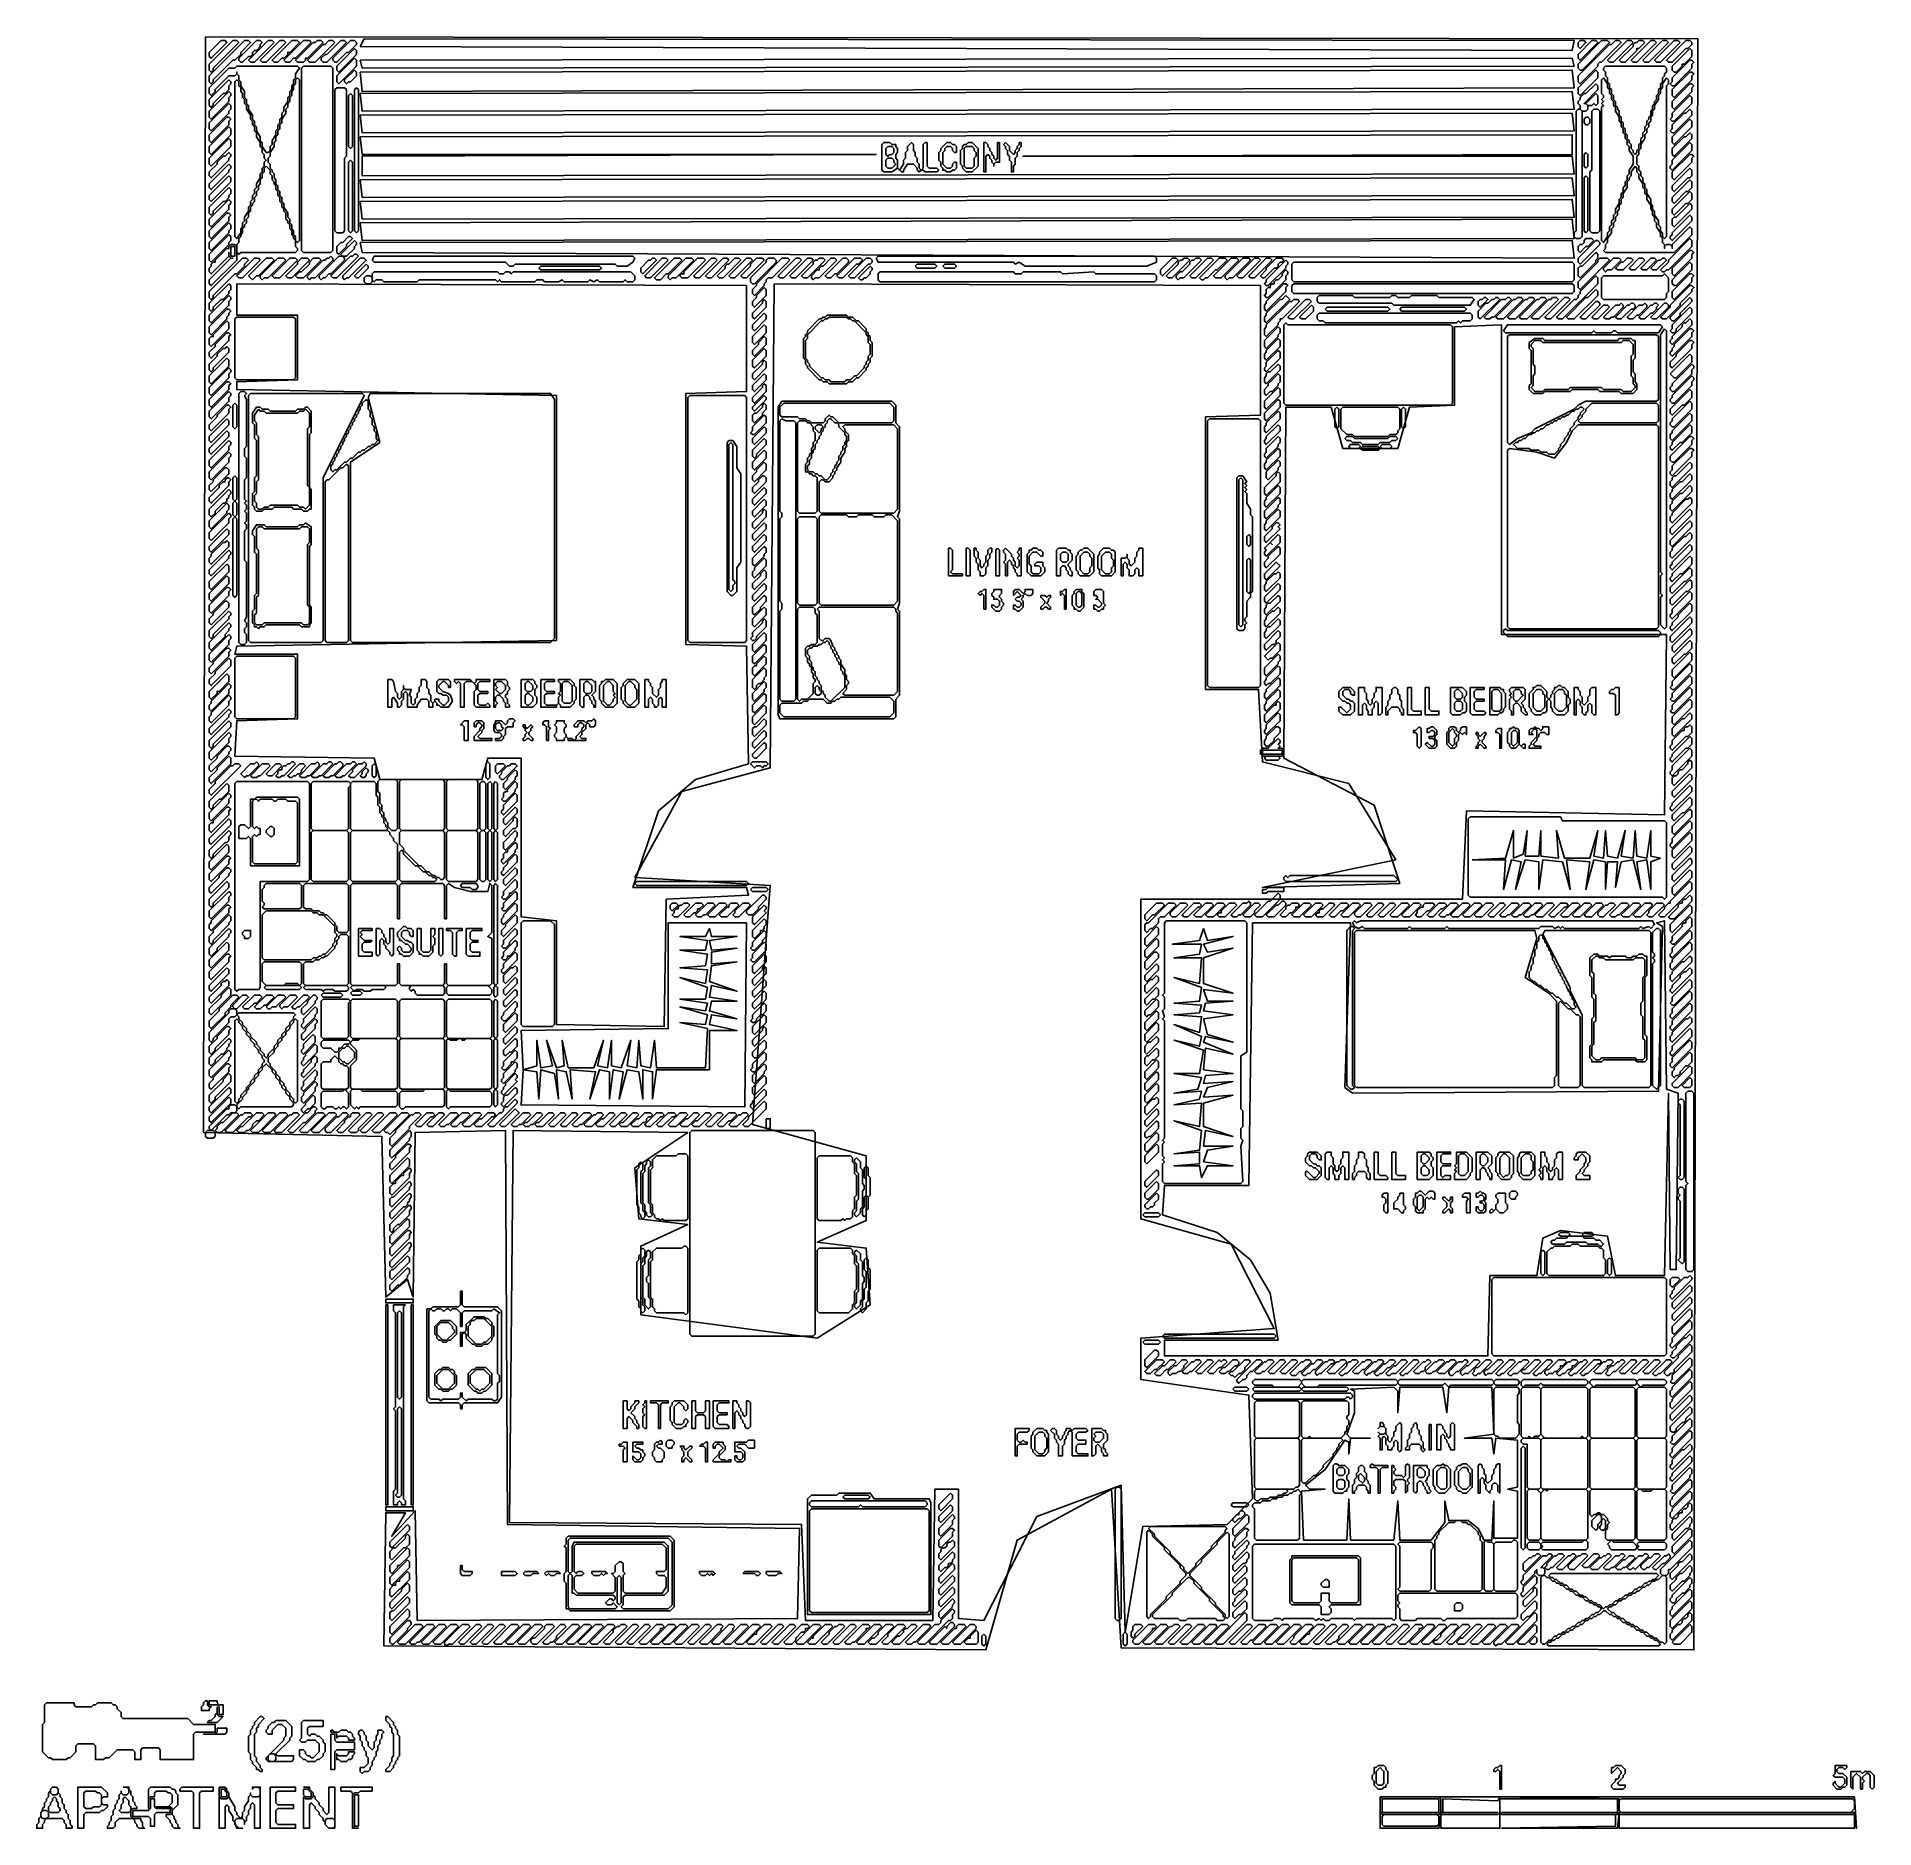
# Model space of a CAD drawing. Header units: metres. Extents: x 53 to 990, y 46 to 960.
import ezdxf

# ---------------------------------------------------------------- set-up
doc = ezdxf.new("R2010")
doc.units = ezdxf.units.M
doc.layers.add('A-FURN', color=2, linetype='Continuous')
doc.layers.add('A-WALL', color=1, linetype='Continuous')

msp = doc.modelspace()

# ---------------------------------------------------------------- linework, layer by layer
at = {"layer": 'A-FURN'}
for points in [[(139, 960), (138, 401), (229, 399), (231, 317), (242, 326), (245, 317), (246, 401), (292, 402), (293, 201), (442, 199), (441, 153), (247, 152), (246, 208), (234, 195), (241, 207), (231, 207), (230, 139), (537, 137), (553, 193), (601, 219), (606, 138), (898, 137), (900, 959), (139, 960)], [(161, 958), (162, 957), (157, 952), (157, 951), (154, 948), (153, 948), (143, 938), (143, 937), (142, 936), (141, 937), (141, 940), (159, 958), (161, 958)], [(155, 958), (156, 957), (143, 944), (143, 943), (142, 942), (141, 943), (141, 946), (153, 958), (155, 958)], [(149, 958), (150, 957), (142, 949), (141, 950), (141, 952), (147, 958), (149, 958)], [(167, 958), (168, 957), (167, 956), (167, 955), (165, 953), (164, 953), (163, 952), (163, 951), (162, 950), (161, 950), (158, 947), (157, 947), (156, 948), (156, 949), (165, 958), (167, 958)], [(174, 957), (164, 947), (162, 947), (161, 948), (171, 958), (173, 958), (174, 957)], [(180, 957), (170, 947), (168, 947), (167, 948), (177, 958), (179, 958), (180, 957)], [(187, 957), (182, 952), (181, 952), (181, 951), (179, 949), (178, 949), (176, 947), (174, 947), (173, 948), (183, 958), (186, 958), (187, 957)], [(193, 957), (185, 949), (184, 949), (182, 947), (180, 947), (179, 948), (189, 958), (192, 958), (193, 957)], [(199, 957), (191, 949), (190, 949), (190, 948), (189, 947), (186, 947), (185, 948), (194, 957), (195, 957), (196, 958), (198, 958), (199, 957)], [(205, 957), (195, 947), (192, 947), (191, 948), (199, 956), (200, 956), (202, 958), (204, 958), (205, 957)], [(211, 957), (201, 947), (199, 947), (198, 948), (198, 949), (200, 951), (201, 951), (208, 958), (210, 958), (211, 957)], [(215, 958), (216, 957), (216, 956), (212, 952), (211, 952), (206, 947), (205, 947), (204, 948), (204, 949), (213, 958), (215, 958)], [(218, 955), (220, 959), (837, 958), (836, 953), (218, 955)], [(860, 958), (861, 957), (851, 947), (850, 947), (849, 946), (849, 945), (840, 936), (839, 937), (839, 940), (855, 956), (856, 956), (858, 958), (860, 958)], [(854, 958), (855, 957), (841, 943), (840, 943), (839, 944), (839, 946), (851, 958), (854, 958)], [(848, 958), (849, 957), (840, 948), (839, 949), (839, 951), (846, 958), (848, 958)], [(839, 955), (839, 957), (840, 958), (842, 958), (843, 957), (840, 954), (839, 955)], [(867, 957), (857, 947), (855, 947), (854, 948), (864, 958), (866, 958), (867, 957)], [(873, 957), (870, 954), (869, 954), (869, 953), (863, 947), (861, 947), (860, 948), (867, 955), (867, 956), (868, 957), (869, 957), (870, 958), (872, 958), (873, 957)], [(879, 957), (869, 947), (867, 947), (866, 948), (876, 958), (878, 958), (879, 957)], [(885, 957), (875, 947), (873, 947), (872, 948), (882, 958), (884, 958), (885, 957)], [(891, 957), (881, 947), (879, 947), (878, 948), (888, 958), (890, 958), (891, 957)], [(897, 957), (897, 956), (895, 954), (894, 954), (887, 947), (885, 947), (884, 948), (894, 958), (896, 958), (897, 957)], [(215, 954), (216, 953), (216, 951), (207, 942), (206, 943), (206, 945), (215, 954)], [(215, 949), (216, 948), (216, 945), (207, 936), (206, 937), (206, 940), (215, 949)], [(218, 948), (836, 949), (837, 945), (219, 944), (218, 948)], [(897, 948), (898, 947), (897, 946), (897, 944), (888, 935), (887, 935), (886, 936), (887, 937), (887, 939), (896, 948), (897, 948)], [(896, 954), (897, 953), (897, 950), (893, 946), (892, 946), (892, 945), (889, 942), (888, 942), (887, 943), (887, 945), (896, 954)], [(151, 944), (154, 944), (155, 945), (186, 945), (187, 944), (185, 941), (185, 939), (184, 938), (184, 936), (183, 935), (183, 933), (182, 932), (182, 930), (181, 929), (181, 927), (179, 924), (179, 922), (178, 921), (178, 919), (177, 918), (177, 916), (176, 915), (176, 913), (175, 912), (175, 910), (173, 907), (173, 905), (172, 904), (172, 902), (171, 901), (170, 901), (168, 904), (168, 906), (167, 907), (167, 909), (165, 912), (165, 914), (164, 915), (164, 917), (163, 918), (163, 920), (161, 923), (161, 925), (160, 926), (160, 928), (159, 929), (159, 932), (157, 935), (157, 937), (156, 938), (156, 940), (155, 941), (155, 942), (155, 941), (154, 940), (151, 940), (144, 933), (144, 932), (142, 930), (141, 931), (141, 934), (151, 944)], [(151, 938), (152, 937), (152, 936), (151, 935), (151, 933), (149, 931), (148, 931), (143, 926), (143, 925), (142, 924), (141, 925), (141, 928), (151, 938)], [(155, 938), (156, 937), (156, 935), (157, 934), (157, 932), (158, 931), (158, 929), (159, 928), (159, 926), (160, 925), (160, 923), (162, 920), (162, 918), (163, 917), (163, 915), (164, 914), (164, 912), (165, 911), (165, 909), (167, 906), (167, 904), (168, 903), (168, 901), (169, 900), (169, 898), (170, 897), (169, 896), (169, 894), (168, 893), (168, 891), (167, 890), (167, 888), (165, 885), (165, 883), (164, 882), (164, 880), (163, 879), (163, 877), (162, 876), (162, 874), (161, 873), (161, 871), (159, 868), (159, 866), (158, 865), (158, 863), (157, 862), (157, 860), (155, 857), (154, 858), (154, 937), (155, 938)], [(186, 939), (187, 938), (187, 856), (186, 855), (185, 856), (185, 858), (184, 859), (184, 861), (183, 862), (183, 864), (182, 865), (182, 867), (181, 868), (181, 870), (179, 873), (179, 875), (178, 876), (178, 878), (177, 879), (177, 881), (176, 882), (176, 884), (175, 885), (175, 887), (174, 888), (174, 890), (173, 891), (173, 892), (172, 893), (172, 895), (171, 896), (171, 898), (172, 899), (172, 901), (174, 904), (174, 906), (175, 907), (175, 909), (176, 910), (176, 912), (177, 913), (177, 915), (178, 916), (178, 918), (180, 921), (180, 923), (181, 924), (181, 926), (182, 927), (182, 929), (183, 930), (183, 932), (184, 933), (184, 935), (185, 936), (185, 938), (186, 939)], [(189, 945), (203, 945), (204, 944), (204, 851), (203, 850), (189, 850), (188, 851), (188, 944), (189, 945)], [(215, 943), (216, 942), (216, 940), (213, 937), (212, 937), (211, 936), (210, 937), (210, 938), (215, 943)], [(218, 942), (836, 943), (837, 934), (219, 932), (218, 942)], [(848, 943), (849, 942), (849, 939), (840, 930), (839, 931), (839, 934), (848, 943)], [(852, 939), (854, 936), (854, 934), (855, 933), (855, 931), (856, 930), (856, 928), (857, 927), (857, 925), (858, 924), (858, 922), (860, 919), (860, 917), (861, 916), (861, 914), (862, 913), (862, 911), (863, 910), (863, 908), (864, 907), (864, 905), (865, 904), (865, 902), (867, 899), (867, 895), (865, 892), (865, 890), (864, 889), (864, 887), (863, 886), (863, 884), (862, 883), (862, 881), (861, 880), (861, 878), (860, 877), (860, 875), (858, 872), (858, 870), (857, 869), (857, 867), (856, 866), (856, 864), (855, 863), (855, 861), (854, 860), (854, 858), (852, 855), (851, 856), (851, 924), (852, 925), (851, 926), (852, 927), (851, 928), (852, 929), (852, 930), (851, 931), (851, 938), (852, 939)], [(853, 945), (883, 945), (884, 944), (884, 942), (883, 941), (883, 940), (882, 939), (882, 937), (881, 936), (881, 934), (880, 933), (880, 931), (879, 930), (879, 928), (878, 927), (878, 926), (877, 925), (877, 923), (876, 922), (876, 920), (875, 919), (875, 918), (874, 917), (874, 915), (873, 914), (873, 912), (872, 911), (872, 909), (871, 908), (871, 906), (870, 905), (870, 903), (869, 902), (869, 901), (868, 900), (867, 901), (867, 902), (866, 903), (866, 905), (865, 906), (865, 907), (864, 908), (864, 910), (863, 911), (863, 913), (862, 914), (862, 916), (861, 917), (861, 919), (860, 920), (860, 922), (859, 923), (859, 924), (858, 925), (858, 927), (857, 928), (857, 930), (856, 931), (856, 933), (855, 934), (855, 936), (854, 937), (854, 939), (853, 940), (853, 942), (852, 943), (852, 944), (853, 945)], [(884, 939), (885, 938), (885, 936), (884, 935), (884, 858), (883, 857), (882, 858), (882, 860), (881, 861), (881, 863), (880, 864), (880, 866), (878, 869), (878, 871), (877, 872), (877, 874), (876, 875), (876, 877), (874, 880), (874, 882), (873, 883), (873, 885), (872, 886), (872, 888), (871, 889), (871, 891), (870, 892), (870, 894), (869, 895), (869, 899), (870, 900), (870, 902), (871, 903), (871, 905), (873, 908), (873, 910), (874, 911), (874, 913), (875, 914), (875, 916), (876, 917), (876, 919), (877, 920), (877, 922), (878, 923), (878, 925), (880, 928), (880, 930), (881, 931), (881, 933), (882, 934), (882, 936), (884, 939)], [(897, 942), (898, 941), (897, 940), (897, 938), (888, 929), (887, 930), (887, 933), (896, 942), (897, 942)], [(151, 932), (152, 931), (152, 930), (151, 929), (151, 927), (142, 918), (141, 919), (141, 922), (151, 932)], [(206, 934), (210, 934), (211, 933), (211, 899), (210, 898), (210, 861), (209, 860), (206, 860), (205, 861), (205, 933), (206, 934)], [(213, 931), (214, 930), (214, 904), (213, 903), (212, 904), (212, 930), (213, 931)], [(216, 934), (217, 933), (217, 861), (216, 860), (215, 861), (215, 933), (216, 934)], [(218, 931), (836, 932), (837, 923), (219, 922), (218, 931)], [(848, 936), (849, 935), (849, 933), (842, 926), (843, 926), (844, 925), (844, 923), (843, 922), (841, 922), (840, 923), (840, 925), (839, 926), (839, 927), (840, 928), (840, 929), (842, 931), (843, 931), (848, 936)], [(848, 931), (849, 930), (849, 926), (848, 925), (847, 926), (846, 925), (844, 925), (843, 926), (848, 931)], [(896, 930), (897, 929), (897, 926), (888, 917), (887, 917), (886, 918), (887, 919), (887, 921), (896, 930)], [(897, 936), (898, 935), (897, 934), (897, 932), (888, 923), (887, 924), (887, 927), (896, 936), (897, 936)], [(151, 926), (152, 925), (152, 923), (151, 922), (151, 921), (142, 912), (141, 913), (141, 916), (151, 926)], [(151, 919), (152, 918), (151, 917), (151, 915), (142, 906), (141, 907), (141, 910), (150, 919), (151, 919)], [(218, 920), (836, 921), (837, 912), (219, 911), (218, 920)], [(839, 923), (840, 923), (841, 922), (841, 858), (840, 857), (838, 857), (837, 858), (837, 860), (838, 861), (838, 922), (839, 923)], [(842, 918), (843, 919), (844, 919), (845, 918), (845, 916), (844, 915), (843, 915), (842, 916), (842, 918)], [(847, 923), (849, 923), (850, 922), (850, 861), (849, 860), (846, 860), (845, 861), (845, 891), (846, 892), (846, 922), (847, 923)], [(896, 923), (897, 922), (897, 920), (888, 911), (887, 911), (886, 912), (887, 913), (887, 915), (893, 921), (894, 921), (896, 923)], [(151, 914), (152, 913), (152, 910), (142, 900), (141, 901), (141, 904), (151, 914)], [(218, 909), (836, 910), (836, 900), (556, 899), (836, 899), (837, 890), (219, 889), (219, 899), (481, 900), (219, 900), (218, 909)], [(896, 918), (897, 917), (897, 914), (888, 905), (887, 906), (887, 909), (896, 918)], [(896, 911), (897, 910), (897, 908), (888, 899), (887, 900), (887, 903), (893, 909), (894, 909), (896, 911)], [(151, 908), (152, 907), (152, 904), (142, 894), (141, 895), (141, 898), (151, 908)], [(151, 901), (152, 900), (152, 899), (151, 898), (151, 897), (142, 888), (141, 889), (141, 891), (145, 895), (145, 896), (148, 899), (149, 899), (151, 901)], [(484, 905), (484, 892), (485, 891), (489, 891), (492, 893), (494, 891), (495, 891), (495, 892), (497, 895), (500, 895), (502, 893), (502, 892), (503, 891), (504, 892), (505, 892), (506, 891), (512, 891), (513, 892), (512, 893), (508, 893), (507, 894), (507, 906), (506, 906), (505, 905), (505, 893), (504, 892), (503, 893), (503, 895), (502, 896), (502, 898), (501, 899), (501, 901), (500, 902), (500, 905), (499, 906), (497, 904), (497, 902), (496, 901), (496, 898), (495, 897), (495, 895), (493, 892), (492, 893), (492, 897), (491, 898), (491, 900), (492, 901), (492, 903), (491, 904), (491, 905), (489, 905), (488, 906), (485, 906), (484, 905)], [(486, 903), (487, 904), (489, 904), (490, 903), (490, 901), (489, 900), (488, 900), (487, 899), (486, 900), (486, 903)], [(517, 906), (514, 903), (514, 902), (513, 901), (513, 897), (514, 896), (514, 894), (515, 893), (515, 892), (516, 892), (517, 891), (519, 891), (520, 892), (521, 892), (522, 893), (522, 896), (521, 896), (520, 895), (520, 894), (519, 893), (517, 893), (515, 895), (515, 901), (516, 902), (516, 903), (517, 904), (519, 904), (520, 903), (520, 902), (521, 901), (522, 901), (522, 904), (521, 905), (520, 905), (519, 906), (517, 906)], [(528, 906), (527, 905), (526, 905), (525, 904), (525, 903), (524, 902), (524, 895), (525, 894), (525, 893), (527, 891), (530, 891), (533, 894), (533, 903), (530, 906), (528, 906)], [(527, 904), (530, 904), (531, 903), (531, 902), (532, 901), (532, 899), (531, 898), (531, 894), (530, 893), (527, 893), (526, 894), (526, 903), (527, 904)], [(544, 906), (543, 906), (543, 898), (542, 897), (541, 898), (541, 899), (540, 900), (540, 901), (539, 902), (539, 903), (538, 904), (538, 905), (537, 906), (536, 906), (536, 891), (537, 891), (537, 899), (538, 900), (539, 899), (539, 898), (540, 897), (540, 896), (541, 895), (541, 894), (541, 895), (542, 896), (544, 896), (544, 906)], [(555, 906), (554, 906), (554, 905), (553, 904), (553, 903), (552, 902), (552, 901), (551, 900), (549, 902), (549, 904), (547, 906), (546, 905), (547, 904), (547, 903), (548, 902), (548, 900), (549, 899), (549, 897), (550, 896), (550, 891), (551, 891), (551, 894), (552, 895), (552, 898), (553, 899), (553, 901), (554, 902), (554, 903), (555, 904), (555, 906)], [(843, 901), (844, 900), (844, 894), (843, 893), (842, 894), (842, 900), (843, 901)], [(896, 906), (897, 905), (897, 902), (887, 892), (886, 893), (886, 894), (887, 895), (887, 897), (896, 906)], [(897, 900), (898, 899), (897, 898), (897, 896), (888, 887), (887, 888), (887, 891), (896, 900), (897, 900)], [(151, 895), (152, 894), (152, 893), (151, 892), (151, 891), (142, 882), (141, 883), (141, 885), (151, 895)], [(170, 894), (172, 892), (172, 890), (173, 889), (173, 887), (174, 886), (174, 885), (175, 884), (175, 882), (176, 881), (176, 879), (177, 878), (177, 876), (178, 875), (178, 873), (179, 872), (179, 871), (180, 870), (180, 867), (181, 866), (181, 865), (182, 864), (182, 862), (183, 861), (183, 859), (184, 858), (184, 857), (185, 856), (185, 853), (186, 852), (186, 851), (185, 850), (157, 850), (156, 849), (155, 850), (155, 854), (156, 855), (156, 857), (157, 858), (157, 859), (158, 860), (158, 862), (159, 863), (159, 864), (160, 865), (160, 867), (161, 868), (161, 870), (162, 871), (162, 873), (163, 874), (163, 875), (164, 876), (164, 878), (165, 879), (165, 881), (166, 882), (166, 884), (167, 885), (167, 887), (168, 888), (168, 890), (169, 891), (169, 893), (170, 894)], [(213, 897), (214, 896), (214, 861), (213, 860), (212, 861), (212, 896), (213, 897)], [(486, 897), (487, 898), (489, 898), (490, 897), (490, 896), (491, 895), (489, 893), (487, 893), (486, 894), (486, 897)], [(868, 894), (869, 893), (869, 891), (870, 890), (870, 888), (872, 885), (872, 883), (873, 882), (873, 880), (874, 879), (874, 877), (876, 874), (876, 872), (877, 871), (877, 869), (878, 868), (878, 866), (879, 865), (879, 863), (881, 860), (881, 858), (882, 857), (882, 855), (883, 854), (883, 852), (883, 853), (884, 854), (886, 854), (887, 853), (887, 852), (887, 854), (896, 863), (897, 862), (897, 859), (888, 850), (853, 850), (852, 851), (853, 852), (853, 854), (854, 855), (854, 857), (856, 860), (856, 862), (857, 863), (857, 865), (858, 866), (858, 868), (859, 869), (859, 871), (860, 872), (860, 874), (861, 875), (861, 877), (862, 878), (862, 880), (864, 883), (864, 886), (865, 887), (865, 888), (866, 889), (866, 891), (868, 894)], [(896, 893), (897, 892), (897, 889), (896, 888), (895, 888), (888, 881), (887, 882), (887, 884), (896, 893)], [(151, 889), (152, 888), (152, 886), (142, 876), (141, 877), (141, 879), (151, 889)], [(151, 883), (152, 882), (152, 880), (151, 879), (151, 878), (149, 876), (148, 876), (143, 871), (143, 870), (142, 869), (141, 870), (141, 873), (151, 883)], [(218, 887), (836, 888), (837, 879), (219, 878), (218, 887)], [(843, 889), (844, 888), (844, 861), (843, 860), (842, 861), (842, 888), (843, 889)], [(896, 887), (897, 886), (897, 883), (895, 881), (894, 881), (888, 875), (887, 876), (887, 878), (896, 887)], [(896, 881), (897, 880), (897, 877), (895, 875), (894, 875), (888, 869), (887, 870), (887, 872), (896, 881)], [(151, 877), (152, 876), (152, 875), (151, 874), (151, 872), (142, 863), (141, 864), (141, 867), (151, 877)], [(218, 876), (836, 877), (837, 868), (219, 867), (218, 876)], [(896, 875), (897, 874), (897, 872), (888, 863), (887, 864), (887, 867), (888, 868), (889, 868), (896, 875)], [(151, 870), (152, 869), (151, 868), (151, 866), (142, 857), (141, 858), (141, 861), (150, 870), (151, 870)], [(151, 865), (152, 864), (152, 862), (151, 861), (151, 860), (142, 851), (141, 852), (141, 855), (151, 865)], [(218, 865), (836, 867), (837, 857), (219, 856), (218, 865)], [(896, 869), (897, 868), (897, 866), (887, 856), (886, 857), (886, 858), (887, 859), (887, 860), (896, 869)], [(151, 859), (152, 858), (152, 856), (151, 855), (151, 854), (142, 845), (141, 846), (141, 849), (151, 859)], [(154, 854), (155, 853), (155, 846), (142, 833), (141, 834), (141, 836), (152, 847), (153, 847), (152, 847), (151, 848), (151, 850), (151, 848), (142, 839), (141, 840), (141, 842), (142, 843), (142, 844), (143, 845), (144, 845), (144, 846), (150, 852), (151, 852), (151, 853), (152, 854), (154, 854)], [(213, 858), (214, 857), (211, 854), (211, 853), (207, 849), (206, 850), (206, 853), (208, 855), (209, 855), (212, 858), (213, 858)], [(215, 856), (216, 855), (216, 854), (215, 853), (215, 852), (211, 848), (209, 848), (208, 849), (215, 856)], [(218, 855), (836, 856), (837, 847), (219, 850), (218, 855)], [(846, 857), (847, 856), (844, 853), (843, 853), (840, 850), (839, 851), (839, 853), (840, 854), (841, 854), (842, 855), (842, 856), (843, 857), (846, 857)], [(849, 856), (850, 855), (850, 854), (840, 844), (839, 845), (839, 847), (848, 856), (849, 856)], [(896, 857), (897, 856), (897, 853), (885, 841), (884, 841), (883, 840), (882, 840), (881, 841), (885, 845), (885, 846), (896, 857)], [(160, 847), (161, 846), (159, 844), (159, 843), (155, 839), (154, 839), (143, 828), (143, 827), (142, 826), (141, 827), (141, 830), (158, 847), (160, 847)], [(167, 846), (158, 837), (156, 837), (155, 838), (164, 847), (166, 847), (167, 846)], [(173, 847), (174, 846), (166, 838), (165, 838), (163, 836), (161, 838), (170, 847), (173, 847)], [(180, 846), (171, 837), (169, 837), (168, 836), (167, 837), (167, 838), (176, 847), (179, 847), (180, 846)], [(186, 846), (177, 837), (174, 837), (173, 838), (182, 847), (185, 847), (186, 846)], [(192, 846), (183, 837), (181, 837), (180, 838), (186, 844), (186, 845), (188, 847), (191, 847), (192, 846)], [(198, 846), (189, 837), (186, 837), (185, 838), (187, 840), (188, 840), (192, 844), (192, 845), (194, 847), (197, 847), (198, 846)], [(203, 848), (204, 847), (204, 846), (195, 837), (193, 837), (192, 836), (191, 837), (191, 838), (199, 846), (200, 846), (201, 847), (202, 847), (203, 848)], [(209, 848), (210, 847), (210, 846), (203, 839), (202, 839), (200, 837), (199, 837), (198, 836), (197, 837), (197, 838), (207, 848), (209, 848)], [(217, 848), (206, 837), (204, 837), (203, 838), (213, 848), (214, 848), (215, 849), (216, 849), (217, 848)], [(220, 847), (221, 846), (212, 837), (211, 837), (210, 836), (209, 837), (209, 838), (218, 847), (220, 847)], [(221, 844), (222, 843), (222, 842), (217, 837), (216, 837), (215, 838), (221, 844)], [(224, 846), (225, 848), (357, 848), (358, 847), (357, 845), (354, 843), (349, 843), (348, 844), (297, 844), (296, 843), (294, 843), (292, 845), (225, 845), (224, 846)], [(368, 847), (369, 846), (362, 839), (361, 840), (361, 842), (365, 846), (366, 846), (367, 847), (368, 847)], [(375, 846), (366, 837), (364, 837), (363, 838), (372, 847), (374, 847), (375, 846)], [(382, 846), (375, 839), (374, 839), (371, 836), (369, 836), (368, 837), (378, 847), (381, 847), (382, 846)], [(388, 846), (379, 837), (377, 837), (376, 836), (375, 837), (375, 838), (384, 847), (387, 847), (388, 846)], [(394, 846), (385, 837), (382, 837), (381, 838), (382, 839), (383, 839), (383, 840), (390, 847), (393, 847), (394, 846)], [(400, 846), (391, 837), (389, 837), (388, 838), (397, 847), (399, 847), (400, 846)], [(406, 846), (397, 837), (395, 837), (394, 838), (403, 847), (405, 847), (406, 846)], [(412, 846), (403, 837), (401, 837), (400, 838), (404, 842), (404, 843), (405, 844), (406, 844), (409, 847), (411, 847), (412, 846)], [(418, 846), (409, 837), (407, 837), (406, 838), (415, 847), (417, 847), (418, 846)], [(424, 846), (415, 837), (413, 837), (412, 838), (417, 843), (417, 844), (420, 847), (423, 847), (424, 846)], [(429, 847), (430, 846), (430, 845), (419, 834), (418, 834), (417, 835), (417, 837), (425, 845), (425, 846), (426, 847), (429, 847)], [(436, 847), (437, 846), (428, 837), (426, 837), (425, 836), (425, 835), (424, 834), (424, 833), (419, 828), (418, 829), (418, 831), (420, 833), (420, 834), (433, 847), (436, 847)], [(443, 846), (434, 837), (432, 837), (431, 838), (440, 847), (442, 847), (443, 846)], [(449, 846), (440, 837), (438, 837), (437, 838), (446, 847), (448, 847), (449, 846)], [(455, 846), (446, 837), (444, 837), (443, 838), (449, 844), (449, 845), (450, 846), (451, 846), (452, 847), (454, 847), (455, 846)], [(461, 846), (452, 837), (450, 837), (449, 836), (448, 837), (448, 838), (451, 841), (452, 841), (452, 842), (453, 843), (454, 843), (458, 847), (460, 847), (461, 846)], [(467, 846), (467, 845), (461, 839), (460, 839), (458, 837), (456, 837), (455, 838), (464, 847), (466, 847), (467, 846)], [(474, 846), (472, 844), (471, 844), (464, 837), (462, 837), (461, 838), (470, 847), (473, 847), (474, 846)], [(479, 846), (479, 845), (478, 844), (477, 844), (470, 837), (468, 837), (467, 838), (476, 847), (478, 847), (479, 846)], [(481, 847), (482, 848), (623, 848), (624, 847), (624, 845), (619, 843), (557, 843), (554, 845), (552, 844), (551, 845), (482, 845), (481, 847)], [(501, 843), (502, 844), (511, 844), (512, 843), (511, 842), (502, 842), (501, 843)], [(515, 843), (516, 844), (521, 844), (522, 843), (521, 842), (516, 842), (515, 843)], [(634, 847), (635, 846), (627, 838), (626, 839), (626, 841), (632, 847), (634, 847)], [(641, 846), (632, 837), (630, 837), (629, 838), (635, 844), (635, 845), (636, 846), (637, 846), (638, 847), (640, 847), (641, 846)], [(647, 846), (638, 837), (636, 837), (635, 836), (634, 837), (634, 838), (636, 840), (637, 840), (641, 844), (641, 845), (642, 846), (643, 846), (644, 847), (646, 847), (647, 846)], [(653, 846), (644, 837), (642, 837), (641, 838), (650, 847), (652, 847), (653, 846)], [(660, 846), (655, 841), (654, 841), (650, 837), (649, 837), (648, 836), (647, 836), (646, 837), (656, 847), (659, 847), (660, 846)], [(666, 846), (657, 837), (654, 837), (653, 838), (662, 847), (665, 847), (666, 846)], [(672, 846), (663, 837), (661, 837), (660, 836), (659, 837), (659, 838), (668, 847), (671, 847), (672, 846)], [(677, 846), (668, 837), (666, 837), (665, 838), (674, 847), (676, 847), (677, 846)], [(683, 846), (674, 837), (672, 837), (671, 838), (680, 847), (682, 847), (683, 846)], [(689, 846), (688, 845), (687, 845), (686, 844), (686, 843), (685, 842), (684, 842), (679, 837), (678, 837), (677, 838), (680, 841), (680, 842), (685, 847), (688, 847), (689, 846)], [(690, 846), (691, 845), (691, 844), (690, 843), (690, 842), (681, 833), (680, 833), (679, 834), (680, 835), (680, 836), (690, 846)], [(693, 844), (694, 845), (836, 845), (837, 844), (837, 836), (836, 835), (694, 835), (693, 836), (693, 844)], [(848, 850), (849, 849), (849, 847), (848, 846), (848, 845), (840, 837), (839, 838), (839, 842), (840, 843), (841, 843), (848, 850)], [(854, 847), (855, 846), (840, 831), (839, 832), (839, 835), (849, 845), (849, 846), (850, 847), (854, 847)], [(861, 846), (856, 841), (854, 841), (853, 840), (852, 841), (852, 842), (857, 847), (860, 847), (861, 846)], [(867, 846), (862, 841), (859, 841), (858, 842), (861, 845), (862, 845), (864, 847), (866, 847), (867, 846)], [(873, 846), (868, 841), (866, 841), (865, 842), (870, 847), (872, 847), (873, 846)], [(879, 846), (874, 841), (872, 841), (871, 842), (876, 847), (878, 847), (879, 846)], [(884, 846), (879, 841), (877, 841), (876, 842), (880, 846), (881, 846), (882, 847), (883, 847), (884, 846)], [(897, 851), (898, 850), (897, 849), (897, 847), (888, 838), (887, 839), (887, 842), (896, 851), (897, 851)], [(896, 845), (897, 844), (897, 841), (889, 833), (888, 833), (887, 834), (887, 836), (896, 845)], [(151, 834), (152, 833), (152, 831), (151, 830), (151, 829), (148, 826), (147, 826), (143, 822), (143, 821), (142, 820), (141, 821), (141, 824), (151, 834)], [(155, 834), (415, 833), (415, 779), (384, 778), (384, 650), (415, 649), (416, 589), (389, 581), (370, 565), (357, 526), (415, 526), (416, 522), (374, 520), (373, 455), (318, 456), (318, 509), (300, 511), (300, 592), (283, 592), (280, 581), (228, 581), (225, 592), (154, 593), (155, 611), (186, 612), (186, 645), (154, 645), (155, 649), (318, 652), (318, 777), (155, 780), (155, 784), (186, 785), (186, 818), (155, 818), (155, 834)], [(220, 837), (221, 838), (223, 838), (224, 837), (224, 835), (223, 834), (221, 834), (220, 835), (220, 837)], [(224, 839), (225, 840), (288, 840), (289, 839), (291, 839), (292, 840), (294, 840), (295, 839), (296, 840), (356, 840), (358, 838), (358, 836), (357, 835), (354, 835), (353, 836), (352, 835), (340, 835), (339, 836), (337, 835), (335, 836), (334, 835), (322, 835), (321, 836), (319, 835), (312, 835), (311, 836), (308, 836), (307, 835), (290, 835), (289, 836), (288, 835), (287, 836), (248, 836), (247, 835), (230, 835), (229, 836), (226, 836), (225, 835), (224, 836), (224, 839)], [(429, 834), (677, 833), (677, 767), (649, 766), (649, 627), (676, 627), (678, 590), (722, 579), (746, 540), (678, 526), (748, 528), (735, 568), (689, 592), (690, 771), (713, 771), (719, 750), (747, 750), (753, 771), (776, 772), (776, 812), (800, 813), (800, 655), (884, 655), (883, 563), (782, 565), (780, 520), (616, 520), (616, 357), (662, 344), (684, 301), (616, 296), (616, 275), (671, 267), (673, 214), (660, 201), (617, 200), (608, 146), (606, 221), (563, 205), (536, 152), (523, 153), (523, 219), (511, 219), (510, 152), (445, 152), (443, 201), (294, 202), (296, 402), (385, 401), (358, 383), (360, 357), (385, 354), (361, 343), (361, 308), (451, 296), (478, 313), (476, 342), (451, 345), (476, 356), (476, 389), (418, 405), (427, 527), (358, 531), (382, 575), (427, 587), (429, 834)], [(309, 842), (310, 843), (340, 843), (341, 842), (340, 841), (310, 841), (309, 842)], [(478, 843), (479, 842), (479, 841), (478, 840), (478, 839), (476, 837), (475, 837), (474, 836), (473, 836), (472, 837), (478, 843)], [(482, 839), (483, 840), (551, 840), (552, 839), (555, 839), (556, 840), (575, 840), (576, 839), (592, 840), (593, 839), (623, 839), (624, 838), (624, 836), (623, 835), (483, 835), (482, 836), (482, 839)], [(690, 841), (691, 840), (691, 839), (690, 838), (690, 836), (681, 827), (680, 827), (679, 828), (680, 829), (680, 831), (681, 832), (682, 832), (682, 833), (683, 834), (684, 834), (684, 835), (685, 836), (686, 836), (688, 838), (688, 839), (690, 841)], [(690, 834), (691, 833), (690, 832), (690, 830), (680, 820), (679, 821), (679, 823), (680, 824), (680, 825), (689, 834), (690, 834)], [(693, 833), (694, 834), (836, 834), (837, 833), (837, 830), (836, 829), (694, 829), (693, 830), (693, 833)], [(848, 838), (849, 837), (849, 834), (831, 816), (829, 816), (828, 817), (837, 826), (838, 826), (839, 827), (839, 828), (840, 829), (840, 830), (848, 838)], [(885, 837), (885, 830), (884, 829), (884, 827), (883, 826), (852, 826), (851, 827), (851, 837), (852, 838), (882, 838), (883, 839), (885, 837)], [(897, 839), (898, 838), (897, 837), (897, 835), (888, 826), (887, 827), (887, 830), (896, 839), (897, 839)], [(151, 828), (152, 827), (152, 826), (151, 825), (151, 823), (142, 814), (141, 815), (141, 818), (151, 828)], [(424, 832), (425, 831), (425, 828), (419, 822), (418, 823), (418, 825), (420, 827), (420, 828), (424, 832)], [(424, 826), (425, 825), (425, 822), (419, 816), (418, 817), (418, 819), (423, 824), (423, 825), (424, 826)], [(690, 828), (692, 826), (680, 814), (679, 815), (679, 817), (680, 818), (680, 819), (687, 826), (688, 826), (690, 828)], [(696, 826), (697, 825), (688, 816), (687, 816), (687, 815), (686, 814), (686, 813), (680, 807), (679, 808), (679, 811), (680, 812), (680, 813), (692, 825), (693, 825), (694, 826), (696, 826)], [(703, 825), (694, 816), (692, 816), (691, 817), (700, 826), (702, 826), (703, 825)], [(706, 825), (706, 827), (707, 828), (724, 828), (725, 827), (743, 827), (744, 828), (746, 828), (747, 827), (753, 827), (754, 828), (767, 828), (768, 827), (785, 827), (786, 826), (784, 823), (745, 823), (744, 824), (707, 824), (706, 825)], [(798, 827), (799, 826), (789, 816), (788, 817), (788, 820), (792, 824), (793, 824), (795, 826), (796, 826), (797, 827), (798, 827)], [(792, 827), (793, 826), (789, 822), (788, 823), (788, 825), (789, 826), (790, 826), (791, 827), (792, 827)], [(805, 826), (796, 817), (795, 817), (794, 816), (792, 816), (791, 817), (800, 826), (802, 826), (803, 827), (804, 827), (805, 826)], [(811, 826), (801, 816), (798, 816), (797, 817), (806, 826), (807, 826), (808, 827), (810, 827), (811, 826)], [(817, 826), (807, 816), (804, 816), (803, 817), (812, 826), (813, 826), (814, 827), (816, 827), (817, 826)], [(823, 826), (813, 816), (810, 816), (809, 817), (818, 826), (819, 826), (820, 827), (822, 827), (823, 826)], [(829, 826), (819, 816), (816, 816), (815, 817), (824, 826), (825, 826), (826, 827), (828, 827), (829, 826)], [(835, 826), (825, 816), (823, 816), (822, 817), (832, 827), (834, 827), (835, 826)], [(848, 831), (849, 830), (849, 828), (837, 816), (834, 816), (833, 817), (843, 827), (844, 827), (848, 831)], [(849, 825), (850, 824), (850, 823), (843, 816), (841, 816), (840, 817), (848, 825), (849, 825)], [(897, 833), (898, 832), (897, 831), (897, 830), (891, 824), (891, 823), (884, 816), (882, 816), (881, 817), (886, 822), (886, 823), (896, 833), (897, 833)], [(896, 827), (897, 826), (897, 825), (891, 819), (891, 818), (888, 815), (887, 815), (886, 816), (886, 817), (896, 827)], [(151, 821), (152, 820), (151, 819), (151, 818), (150, 817), (150, 816), (142, 808), (141, 809), (141, 812), (150, 821), (151, 821)], [(154, 816), (155, 817), (184, 817), (185, 816), (185, 786), (184, 785), (155, 785), (154, 786), (154, 816)], [(424, 819), (425, 818), (425, 816), (419, 810), (418, 811), (418, 813), (424, 819)], [(456, 818), (455, 817), (454, 817), (453, 816), (452, 816), (446, 810), (446, 809), (445, 808), (445, 807), (444, 806), (444, 796), (445, 795), (445, 793), (446, 792), (446, 791), (452, 785), (453, 785), (454, 784), (456, 784), (457, 783), (466, 783), (467, 784), (469, 784), (471, 786), (472, 786), (476, 790), (476, 791), (477, 792), (477, 793), (478, 794), (478, 796), (479, 797), (479, 804), (478, 805), (478, 807), (477, 808), (477, 809), (476, 810), (476, 811), (472, 815), (471, 815), (469, 817), (467, 817), (466, 818), (456, 818)], [(457, 817), (466, 817), (467, 816), (468, 816), (469, 815), (470, 815), (476, 809), (476, 808), (477, 807), (477, 804), (478, 803), (478, 798), (477, 797), (477, 795), (476, 794), (476, 793), (475, 792), (475, 791), (471, 787), (470, 787), (468, 785), (466, 785), (465, 784), (458, 784), (457, 785), (455, 785), (454, 786), (453, 786), (447, 792), (447, 793), (446, 794), (446, 795), (445, 796), (445, 805), (446, 806), (446, 808), (453, 815), (454, 815), (455, 816), (456, 816), (457, 817)], [(703, 823), (704, 822), (704, 820), (700, 816), (698, 816), (697, 817), (703, 823)], [(706, 818), (707, 819), (784, 819), (785, 818), (785, 816), (784, 815), (780, 815), (779, 814), (778, 815), (777, 814), (710, 814), (709, 815), (707, 815), (706, 816), (706, 818)], [(710, 821), (711, 822), (742, 822), (743, 821), (742, 820), (711, 820), (710, 821)], [(748, 821), (749, 822), (781, 822), (782, 821), (781, 820), (749, 820), (748, 821)], [(855, 822), (849, 816), (847, 816), (846, 817), (852, 823), (854, 823), (855, 822)], [(862, 823), (862, 822), (857, 817), (856, 817), (855, 816), (853, 816), (852, 817), (858, 823), (860, 823), (861, 824), (862, 823)], [(868, 823), (868, 822), (867, 821), (866, 821), (861, 816), (859, 816), (858, 817), (864, 823), (865, 823), (866, 824), (867, 824), (868, 823)], [(874, 823), (874, 822), (870, 818), (869, 818), (867, 816), (865, 816), (864, 817), (870, 823), (872, 823), (873, 824), (874, 823)], [(880, 823), (879, 822), (879, 821), (877, 819), (876, 819), (873, 816), (871, 816), (870, 817), (876, 823), (877, 823), (878, 824), (879, 824), (880, 823)], [(884, 824), (885, 823), (885, 822), (879, 816), (877, 816), (876, 817), (883, 824), (884, 824)], [(896, 822), (897, 821), (897, 819), (889, 811), (889, 810), (888, 809), (887, 809), (886, 810), (887, 811), (887, 813), (896, 822)], [(896, 816), (897, 815), (897, 813), (887, 803), (886, 804), (886, 805), (887, 806), (887, 807), (892, 812), (892, 813), (893, 814), (894, 814), (896, 816)], [(150, 815), (151, 814), (151, 811), (142, 802), (141, 803), (141, 806), (142, 807), (143, 807), (143, 808), (150, 815)], [(151, 809), (152, 808), (151, 807), (151, 805), (142, 796), (141, 797), (141, 799), (144, 802), (144, 803), (150, 809), (151, 809)], [(424, 813), (425, 812), (425, 809), (419, 803), (418, 804), (418, 807), (424, 813)], [(424, 807), (425, 806), (425, 803), (419, 797), (418, 798), (418, 800), (421, 803), (421, 804), (424, 807)], [(686, 812), (687, 811), (687, 809), (686, 808), (686, 807), (680, 801), (679, 802), (679, 805), (686, 812)], [(686, 806), (687, 805), (687, 802), (680, 795), (679, 796), (679, 798), (680, 799), (680, 800), (686, 806)], [(689, 813), (690, 814), (691, 813), (774, 813), (775, 812), (775, 773), (774, 772), (690, 772), (689, 773), (689, 813)], [(801, 810), (803, 813), (881, 813), (882, 812), (880, 809), (859, 809), (858, 810), (857, 810), (856, 809), (848, 809), (847, 810), (846, 809), (802, 809), (801, 810)], [(803, 807), (804, 808), (879, 808), (880, 807), (880, 775), (879, 774), (843, 774), (839, 772), (837, 770), (817, 760), (815, 758), (808, 755), (804, 752), (803, 753), (803, 807)], [(814, 804), (814, 801), (815, 800), (815, 783), (814, 782), (814, 780), (816, 778), (821, 778), (822, 779), (835, 779), (836, 780), (849, 780), (850, 779), (860, 779), (861, 778), (867, 778), (869, 780), (869, 783), (868, 784), (868, 788), (867, 789), (867, 795), (868, 796), (868, 805), (867, 805), (866, 806), (860, 806), (859, 805), (822, 805), (821, 806), (817, 806), (814, 804)], [(883, 811), (884, 810), (884, 659), (883, 658), (881, 660), (881, 674), (882, 675), (881, 676), (881, 685), (882, 686), (881, 687), (881, 808), (883, 811)], [(897, 811), (898, 810), (897, 809), (897, 807), (887, 797), (886, 798), (886, 799), (887, 800), (887, 801), (888, 802), (888, 803), (896, 811), (897, 811)], [(150, 802), (151, 801), (151, 799), (143, 791), (143, 790), (142, 789), (141, 790), (141, 793), (145, 797), (145, 798), (148, 801), (149, 801), (150, 802)], [(424, 801), (425, 800), (425, 797), (419, 791), (418, 792), (418, 795), (424, 801)], [(686, 800), (687, 799), (687, 796), (680, 789), (679, 790), (679, 791), (680, 792), (680, 794), (686, 800)], [(815, 803), (817, 805), (820, 805), (821, 804), (861, 804), (862, 805), (865, 805), (867, 803), (867, 798), (866, 797), (866, 787), (867, 786), (867, 783), (868, 782), (868, 781), (866, 779), (862, 779), (861, 780), (852, 780), (851, 781), (835, 781), (834, 780), (822, 780), (821, 779), (817, 779), (815, 781), (816, 782), (816, 787), (817, 788), (817, 792), (816, 793), (816, 801), (815, 802), (815, 803)], [(897, 805), (898, 804), (897, 803), (897, 801), (887, 791), (886, 792), (886, 794), (889, 797), (889, 798), (896, 805), (897, 805)], [(896, 798), (897, 797), (897, 794), (889, 786), (888, 786), (886, 788), (896, 798)], [(150, 796), (151, 795), (151, 792), (142, 783), (141, 784), (141, 787), (150, 796)], [(151, 791), (152, 790), (152, 789), (151, 788), (151, 786), (142, 777), (141, 778), (141, 781), (151, 791)], [(424, 795), (425, 794), (425, 791), (419, 785), (418, 786), (418, 788), (423, 793), (423, 794), (424, 795)], [(424, 788), (425, 787), (425, 785), (419, 779), (418, 780), (418, 782), (424, 788)], [(686, 793), (687, 792), (687, 790), (680, 783), (679, 784), (679, 786), (680, 787), (680, 788), (681, 789), (682, 789), (686, 793)], [(686, 788), (687, 787), (687, 784), (686, 783), (686, 782), (683, 779), (682, 779), (680, 777), (679, 778), (679, 780), (681, 782), (681, 783), (686, 788)], [(897, 793), (898, 792), (898, 791), (897, 790), (897, 788), (888, 779), (887, 779), (886, 780), (886, 781), (887, 782), (887, 783), (897, 793)], [(151, 784), (152, 783), (151, 782), (151, 780), (142, 771), (141, 772), (141, 775), (150, 784), (151, 784)], [(151, 779), (152, 778), (152, 777), (151, 776), (151, 774), (142, 765), (141, 766), (141, 769), (151, 779)], [(157, 779), (159, 779), (160, 778), (159, 777), (160, 775), (160, 751), (159, 750), (159, 746), (160, 745), (160, 735), (159, 734), (159, 724), (160, 723), (159, 722), (160, 721), (160, 719), (159, 718), (160, 717), (160, 713), (159, 712), (160, 711), (160, 709), (159, 708), (159, 693), (160, 692), (160, 664), (159, 662), (160, 661), (160, 659), (159, 658), (159, 656), (160, 655), (160, 651), (159, 650), (157, 650), (156, 651), (156, 778), (157, 779)], [(162, 778), (219, 778), (220, 777), (199, 735), (199, 652), (198, 651), (162, 651), (161, 652), (161, 777), (162, 778)], [(223, 778), (315, 778), (317, 775), (317, 653), (315, 651), (214, 651), (213, 652), (213, 743), (228, 753), (222, 776), (223, 778)], [(424, 783), (425, 782), (425, 779), (419, 773), (418, 774), (418, 776), (423, 781), (423, 782), (424, 783)], [(686, 781), (687, 780), (687, 777), (680, 770), (679, 771), (679, 774), (686, 781)], [(897, 787), (898, 786), (898, 785), (897, 784), (897, 782), (888, 773), (887, 773), (886, 774), (886, 775), (887, 776), (887, 777), (897, 787)], [(896, 780), (897, 779), (897, 776), (893, 772), (892, 772), (887, 767), (886, 768), (886, 770), (896, 780)], [(151, 772), (152, 771), (151, 770), (151, 768), (142, 759), (141, 760), (141, 762), (145, 766), (145, 767), (150, 772), (151, 772)], [(154, 773), (155, 772), (155, 761), (154, 760), (153, 761), (153, 772), (154, 773)], [(165, 771), (163, 768), (163, 763), (164, 762), (164, 755), (165, 754), (165, 736), (164, 735), (164, 728), (163, 727), (163, 721), (164, 720), (164, 719), (165, 718), (168, 718), (169, 719), (173, 719), (174, 720), (183, 720), (184, 719), (188, 719), (189, 718), (191, 718), (192, 719), (193, 719), (193, 729), (192, 730), (192, 757), (193, 758), (193, 769), (191, 771), (190, 771), (189, 770), (186, 770), (185, 769), (172, 769), (171, 770), (168, 770), (167, 771), (165, 771)], [(166, 770), (167, 769), (169, 769), (170, 768), (186, 768), (187, 769), (189, 769), (190, 770), (192, 768), (192, 761), (191, 760), (191, 731), (192, 730), (192, 721), (190, 719), (189, 720), (187, 720), (186, 721), (172, 721), (171, 720), (169, 720), (168, 719), (166, 719), (165, 720), (165, 722), (164, 723), (164, 726), (165, 727), (165, 733), (166, 734), (166, 756), (165, 757), (165, 763), (164, 764), (164, 767), (166, 770)], [(221, 775), (222, 774), (222, 770), (223, 769), (223, 766), (224, 765), (224, 762), (225, 761), (225, 759), (226, 758), (226, 755), (227, 754), (225, 752), (224, 752), (223, 751), (222, 751), (220, 749), (219, 749), (218, 748), (217, 748), (214, 745), (213, 745), (211, 743), (210, 743), (206, 739), (205, 739), (204, 738), (203, 739), (203, 741), (204, 742), (204, 743), (205, 744), (205, 745), (206, 746), (206, 747), (207, 748), (207, 749), (208, 750), (208, 751), (209, 752), (209, 753), (210, 754), (210, 755), (211, 756), (211, 757), (212, 758), (212, 759), (213, 760), (213, 761), (214, 762), (214, 763), (215, 764), (215, 765), (216, 766), (216, 767), (217, 768), (217, 769), (218, 770), (218, 771), (219, 772), (219, 773), (221, 775)], [(386, 777), (414, 777), (415, 776), (415, 652), (414, 651), (386, 651), (385, 652), (385, 776), (386, 777)], [(424, 777), (425, 776), (425, 775), (419, 769), (418, 770), (418, 771), (424, 777)], [(424, 773), (425, 772), (425, 770), (423, 768), (423, 767), (419, 763), (418, 764), (418, 767), (419, 768), (420, 768), (423, 771), (423, 772), (424, 773)], [(433, 774), (431, 771), (431, 614), (432, 612), (490, 612), (491, 613), (491, 622), (493, 624), (493, 667), (492, 668), (493, 671), (493, 714), (492, 715), (493, 718), (493, 761), (491, 763), (491, 772), (489, 774), (433, 774)], [(432, 771), (434, 773), (488, 773), (490, 771), (490, 764), (489, 763), (462, 763), (459, 766), (458, 766), (457, 767), (455, 765), (455, 764), (454, 763), (448, 763), (447, 764), (446, 764), (445, 765), (442, 765), (441, 766), (433, 766), (432, 767), (432, 771)], [(686, 775), (687, 774), (687, 771), (680, 764), (679, 765), (679, 768), (686, 775)], [(686, 769), (687, 768), (687, 765), (680, 758), (679, 759), (679, 761), (680, 762), (680, 763), (686, 769)], [(716, 771), (717, 770), (717, 761), (716, 760), (715, 761), (715, 770), (716, 771)], [(718, 770), (719, 771), (747, 771), (748, 770), (748, 760), (747, 759), (747, 758), (746, 757), (743, 757), (742, 756), (725, 756), (724, 757), (721, 757), (718, 760), (718, 770)], [(750, 771), (751, 770), (751, 761), (750, 760), (749, 761), (749, 770), (750, 771)], [(842, 770), (840, 768), (840, 767), (839, 766), (839, 765), (837, 763), (837, 762), (835, 760), (835, 759), (834, 758), (834, 757), (832, 755), (832, 754), (830, 752), (830, 751), (829, 750), (829, 749), (827, 747), (824, 747), (823, 748), (820, 748), (819, 749), (815, 749), (814, 750), (808, 750), (806, 752), (807, 753), (808, 753), (809, 754), (810, 754), (811, 755), (812, 755), (814, 757), (815, 757), (816, 758), (817, 758), (818, 759), (819, 759), (820, 760), (821, 760), (823, 762), (824, 762), (825, 763), (826, 763), (827, 764), (828, 764), (829, 765), (830, 765), (831, 766), (832, 766), (833, 767), (834, 767), (836, 769), (837, 769), (838, 770), (839, 770), (840, 771), (841, 771), (842, 770)], [(839, 764), (841, 766), (841, 767), (843, 769), (843, 770), (846, 773), (879, 773), (880, 772), (880, 764), (879, 763), (840, 763), (839, 764)], [(896, 774), (897, 773), (897, 770), (888, 761), (887, 761), (886, 762), (886, 763), (887, 764), (887, 765), (896, 774)], [(150, 765), (151, 764), (151, 762), (142, 753), (141, 754), (141, 756), (150, 765)], [(150, 759), (151, 758), (151, 756), (142, 747), (141, 748), (141, 750), (150, 759)], [(424, 767), (425, 766), (425, 763), (419, 757), (418, 757), (417, 758), (418, 759), (418, 761), (424, 767)], [(424, 761), (425, 760), (425, 758), (419, 752), (418, 753), (418, 755), (424, 761)], [(433, 765), (435, 764), (439, 764), (440, 763), (440, 622), (439, 621), (433, 621), (432, 622), (432, 667), (433, 668), (433, 671), (432, 672), (432, 714), (433, 715), (433, 717), (432, 718), (432, 764), (433, 765)], [(442, 764), (445, 764), (446, 763), (447, 763), (449, 761), (449, 759), (450, 758), (450, 754), (449, 753), (449, 751), (448, 750), (448, 748), (447, 747), (447, 746), (446, 745), (446, 743), (445, 742), (445, 738), (446, 738), (447, 737), (448, 737), (449, 736), (450, 736), (451, 735), (451, 718), (450, 717), (442, 717), (441, 718), (441, 763), (442, 764)], [(458, 765), (460, 763), (461, 763), (462, 762), (462, 761), (465, 758), (465, 757), (466, 756), (466, 754), (465, 753), (465, 752), (464, 751), (464, 749), (463, 748), (463, 747), (462, 746), (462, 744), (461, 743), (461, 742), (460, 741), (460, 740), (459, 739), (459, 738), (458, 737), (458, 736), (456, 734), (455, 734), (453, 736), (452, 736), (451, 737), (450, 737), (449, 738), (447, 738), (446, 739), (446, 741), (447, 742), (447, 744), (448, 745), (448, 747), (449, 748), (449, 749), (450, 750), (450, 752), (451, 753), (451, 754), (452, 755), (452, 756), (453, 757), (453, 758), (454, 759), (454, 760), (455, 761), (455, 762), (456, 763), (456, 764), (457, 765), (458, 765)], [(450, 760), (450, 761), (451, 762), (453, 762), (454, 761), (453, 760), (453, 759), (452, 758), (450, 760)], [(465, 762), (490, 762), (492, 760), (492, 719), (490, 717), (453, 717), (452, 718), (452, 733), (453, 734), (454, 734), (455, 733), (457, 733), (459, 735), (459, 736), (460, 737), (460, 738), (461, 739), (461, 740), (463, 743), (463, 745), (465, 748), (465, 750), (466, 751), (466, 753), (467, 754), (467, 757), (465, 759), (465, 760), (464, 761), (465, 762)], [(651, 765), (676, 765), (677, 764), (677, 629), (676, 628), (651, 628), (650, 629), (650, 764), (651, 765)], [(686, 762), (687, 761), (687, 759), (680, 752), (679, 753), (679, 754), (680, 755), (680, 756), (686, 762)], [(804, 750), (818, 748), (827, 745), (833, 753), (836, 759), (839, 762), (879, 762), (880, 761), (880, 659), (879, 658), (804, 658), (803, 659), (803, 749), (804, 750)], [(896, 768), (897, 767), (897, 764), (887, 754), (886, 755), (886, 757), (887, 758), (887, 759), (896, 768)], [(896, 762), (897, 761), (897, 758), (892, 753), (891, 753), (887, 749), (886, 750), (886, 751), (887, 752), (887, 753), (896, 762)], [(151, 754), (152, 753), (152, 752), (151, 751), (151, 749), (142, 740), (141, 741), (141, 744), (151, 754)], [(406, 754), (405, 753), (405, 677), (407, 675), (408, 675), (410, 677), (410, 689), (412, 692), (412, 737), (410, 740), (410, 751), (408, 754), (406, 754)], [(407, 753), (408, 752), (408, 683), (409, 682), (409, 681), (408, 680), (408, 678), (407, 677), (406, 678), (406, 752), (407, 753)], [(424, 755), (425, 754), (425, 752), (420, 747), (420, 746), (419, 745), (418, 746), (418, 749), (424, 755)], [(686, 756), (687, 755), (687, 753), (686, 752), (686, 751), (680, 745), (679, 746), (679, 747), (680, 748), (680, 750), (686, 756)], [(686, 750), (687, 749), (687, 746), (680, 739), (679, 740), (679, 742), (680, 743), (680, 744), (686, 750)], [(720, 755), (721, 756), (724, 756), (725, 755), (742, 755), (743, 756), (746, 756), (747, 755), (746, 754), (744, 754), (743, 753), (738, 753), (737, 752), (729, 752), (728, 753), (724, 753), (723, 754), (721, 754), (720, 755)], [(722, 751), (723, 752), (727, 752), (728, 751), (727, 750), (723, 750), (722, 751)], [(728, 750), (729, 751), (737, 751), (738, 750), (737, 749), (729, 749), (728, 750)], [(738, 751), (739, 752), (743, 752), (744, 751), (743, 750), (739, 750), (738, 751)], [(897, 756), (898, 755), (897, 754), (897, 752), (888, 743), (887, 743), (886, 744), (886, 746), (896, 756), (897, 756)], [(897, 750), (898, 749), (897, 748), (897, 746), (887, 736), (886, 737), (886, 738), (887, 739), (887, 741), (896, 750), (897, 750)], [(151, 748), (152, 747), (152, 746), (151, 745), (151, 743), (142, 734), (141, 735), (141, 738), (151, 748)], [(211, 742), (212, 741), (212, 652), (211, 651), (201, 651), (200, 652), (200, 733), (201, 734), (202, 734), (208, 740), (209, 740), (211, 742)], [(424, 749), (425, 748), (425, 745), (419, 739), (418, 740), (418, 743), (424, 749)], [(424, 743), (425, 742), (425, 739), (419, 733), (418, 734), (418, 736), (420, 738), (420, 739), (424, 743)], [(686, 744), (687, 743), (687, 741), (686, 740), (686, 739), (681, 734), (680, 735), (680, 738), (686, 744)], [(896, 743), (897, 742), (897, 740), (887, 730), (886, 731), (886, 733), (887, 734), (887, 735), (888, 736), (889, 736), (896, 743)], [(150, 740), (151, 739), (151, 737), (142, 728), (141, 729), (141, 731), (143, 733), (143, 734), (149, 740), (150, 740)], [(151, 735), (152, 734), (151, 733), (151, 731), (142, 722), (141, 723), (141, 725), (146, 730), (146, 731), (148, 733), (149, 733), (149, 734), (150, 735), (151, 735)], [(154, 736), (155, 735), (155, 724), (154, 723), (153, 724), (153, 735), (154, 736)], [(424, 736), (425, 735), (425, 733), (419, 727), (418, 728), (418, 730), (421, 733), (421, 734), (423, 736), (424, 736)], [(666, 736), (665, 735), (665, 658), (666, 657), (668, 657), (669, 658), (669, 660), (670, 661), (669, 662), (669, 663), (670, 664), (670, 672), (672, 674), (672, 676), (673, 677), (673, 715), (672, 716), (672, 719), (670, 722), (670, 727), (669, 728), (670, 729), (669, 730), (670, 731), (669, 732), (670, 733), (668, 736), (666, 736)], [(667, 735), (668, 734), (668, 660), (667, 659), (666, 660), (666, 734), (667, 735)], [(686, 738), (687, 737), (687, 733), (680, 726), (679, 727), (679, 730), (685, 736), (685, 737), (686, 738)], [(686, 731), (687, 730), (687, 727), (680, 720), (679, 721), (679, 723), (680, 724), (680, 725), (686, 731)], [(896, 737), (897, 736), (897, 734), (887, 724), (886, 725), (886, 727), (887, 728), (887, 729), (891, 733), (892, 733), (896, 737)], [(896, 731), (897, 730), (897, 728), (887, 718), (886, 719), (886, 721), (887, 722), (887, 723), (891, 727), (892, 727), (896, 731)], [(151, 729), (152, 728), (152, 727), (151, 726), (151, 725), (150, 724), (150, 723), (149, 722), (148, 722), (144, 718), (144, 717), (142, 715), (141, 716), (141, 719), (151, 729)], [(150, 722), (151, 721), (151, 719), (150, 718), (150, 717), (142, 709), (141, 710), (141, 713), (150, 722)], [(154, 723), (155, 722), (155, 716), (154, 715), (153, 716), (153, 722), (154, 723)], [(424, 730), (425, 729), (425, 727), (419, 721), (418, 722), (418, 724), (424, 730)], [(424, 724), (425, 723), (425, 721), (419, 715), (418, 716), (418, 718), (424, 724)], [(686, 725), (687, 724), (687, 722), (686, 721), (686, 720), (680, 714), (679, 715), (679, 718), (686, 725)], [(896, 725), (897, 724), (897, 722), (887, 712), (886, 713), (886, 715), (887, 716), (887, 717), (894, 724), (895, 724), (896, 725)], [(151, 717), (152, 716), (152, 715), (151, 714), (151, 712), (142, 703), (141, 704), (141, 707), (151, 717)], [(154, 715), (155, 714), (155, 675), (154, 674), (153, 675), (153, 714), (154, 715)], [(424, 719), (425, 718), (425, 715), (419, 709), (418, 710), (418, 712), (423, 717), (423, 718), (424, 719)], [(442, 715), (450, 715), (451, 714), (451, 671), (450, 670), (442, 670), (441, 671), (441, 714), (442, 715)], [(453, 716), (466, 716), (467, 715), (471, 715), (472, 716), (479, 716), (480, 715), (485, 715), (486, 716), (489, 716), (492, 713), (492, 672), (490, 670), (453, 670), (452, 671), (452, 715), (453, 716)], [(686, 719), (687, 718), (687, 715), (680, 708), (679, 709), (679, 711), (680, 712), (680, 713), (686, 719)], [(896, 719), (897, 718), (897, 716), (887, 706), (886, 707), (886, 709), (896, 719)], [(896, 713), (897, 712), (897, 710), (887, 700), (886, 701), (886, 703), (896, 713)], [(150, 709), (151, 708), (151, 706), (142, 697), (141, 698), (141, 700), (150, 709)], [(150, 703), (151, 702), (151, 700), (142, 691), (141, 692), (141, 694), (142, 695), (142, 696), (148, 702), (149, 702), (150, 703)], [(190, 712), (189, 711), (187, 711), (186, 710), (170, 710), (169, 711), (165, 711), (163, 708), (163, 706), (164, 705), (164, 697), (165, 696), (165, 676), (164, 675), (164, 668), (163, 667), (163, 661), (164, 660), (164, 659), (165, 659), (166, 658), (167, 659), (169, 659), (170, 660), (187, 660), (188, 659), (192, 659), (192, 660), (193, 661), (193, 669), (192, 670), (192, 700), (193, 701), (193, 710), (190, 712)], [(166, 710), (168, 710), (169, 709), (187, 709), (188, 710), (191, 710), (192, 709), (192, 702), (191, 701), (191, 670), (192, 669), (192, 661), (191, 660), (189, 660), (188, 661), (169, 661), (168, 660), (165, 660), (164, 661), (164, 665), (165, 666), (165, 674), (166, 675), (166, 698), (165, 699), (165, 709), (166, 710)], [(424, 712), (425, 711), (425, 709), (419, 703), (418, 704), (418, 706), (424, 712)], [(424, 706), (425, 705), (425, 703), (419, 697), (418, 698), (418, 700), (424, 706)], [(671, 706), (672, 705), (672, 701), (671, 700), (670, 701), (670, 705), (671, 706)], [(686, 712), (687, 711), (686, 710), (687, 709), (680, 702), (679, 703), (679, 705), (683, 709), (683, 710), (685, 712), (686, 712)], [(686, 706), (687, 705), (687, 702), (680, 695), (679, 696), (679, 697), (680, 698), (679, 699), (682, 702), (683, 701), (682, 702), (686, 706)], [(896, 707), (897, 706), (897, 704), (887, 694), (886, 695), (886, 697), (887, 698), (887, 699), (893, 705), (894, 705), (896, 707)], [(151, 698), (152, 697), (152, 696), (151, 695), (151, 694), (142, 685), (141, 686), (141, 688), (151, 698)], [(424, 700), (425, 699), (425, 697), (424, 696), (424, 695), (419, 690), (418, 691), (418, 694), (424, 700)], [(424, 694), (425, 693), (425, 690), (419, 684), (418, 685), (418, 687), (419, 688), (419, 689), (424, 694)], [(518, 699), (518, 685), (525, 685), (525, 686), (520, 686), (519, 687), (520, 688), (520, 698), (519, 699), (518, 699)], [(527, 699), (527, 685), (529, 685), (529, 698), (528, 699), (527, 699)], [(531, 699), (531, 695), (532, 694), (532, 692), (533, 691), (533, 688), (534, 687), (534, 685), (536, 685), (537, 686), (537, 689), (538, 690), (538, 693), (539, 694), (539, 696), (540, 697), (540, 699), (539, 699), (538, 698), (538, 696), (537, 695), (537, 692), (536, 691), (536, 690), (535, 689), (534, 690), (534, 693), (533, 694), (533, 697), (532, 698), (532, 699), (531, 699)], [(543, 699), (542, 698), (542, 685), (544, 685), (544, 698), (543, 699)], [(547, 699), (546, 698), (546, 697), (547, 696), (547, 693), (546, 692), (547, 691), (547, 685), (548, 685), (548, 692), (549, 693), (550, 692), (550, 691), (551, 690), (551, 689), (552, 688), (552, 687), (553, 686), (553, 685), (555, 685), (555, 699), (554, 699), (554, 698), (553, 697), (554, 696), (554, 695), (553, 694), (554, 693), (554, 690), (553, 689), (552, 690), (552, 692), (551, 693), (551, 694), (550, 695), (550, 696), (547, 699)], [(561, 699), (560, 698), (559, 698), (559, 697), (558, 696), (558, 687), (560, 685), (565, 685), (567, 687), (567, 689), (566, 690), (566, 692), (563, 692), (562, 691), (562, 690), (564, 690), (565, 689), (565, 687), (564, 686), (561, 686), (560, 687), (560, 690), (559, 691), (559, 695), (561, 697), (563, 697), (565, 695), (566, 695), (566, 697), (565, 698), (564, 698), (563, 699), (561, 699)], [(574, 699), (573, 698), (573, 685), (575, 685), (575, 689), (576, 690), (577, 690), (578, 689), (578, 688), (579, 687), (579, 686), (580, 685), (581, 685), (581, 687), (580, 688), (580, 689), (579, 690), (579, 691), (581, 693), (581, 696), (580, 697), (580, 698), (579, 698), (578, 699), (574, 699)], [(575, 696), (576, 697), (578, 697), (579, 696), (579, 693), (578, 692), (576, 692), (575, 693), (575, 696)], [(587, 699), (586, 698), (585, 698), (584, 697), (584, 696), (583, 695), (583, 688), (584, 687), (584, 686), (585, 685), (590, 685), (592, 687), (592, 696), (589, 699), (587, 699)], [(587, 697), (589, 697), (590, 696), (590, 695), (591, 694), (591, 690), (590, 689), (590, 687), (589, 686), (587, 686), (585, 688), (585, 695), (587, 697)], [(597, 699), (595, 697), (595, 696), (594, 695), (594, 689), (595, 688), (595, 686), (596, 685), (601, 685), (603, 687), (603, 697), (602, 698), (601, 698), (600, 699), (597, 699)], [(598, 697), (600, 697), (601, 696), (601, 694), (602, 693), (602, 690), (601, 689), (601, 687), (600, 686), (598, 686), (596, 688), (596, 695), (598, 697)], [(617, 699), (615, 699), (615, 698), (614, 697), (614, 695), (613, 694), (613, 692), (611, 690), (610, 691), (610, 693), (609, 694), (609, 696), (609, 695), (608, 694), (606, 694), (606, 685), (607, 685), (607, 691), (608, 692), (609, 691), (609, 689), (610, 688), (610, 685), (612, 685), (613, 686), (613, 688), (614, 689), (615, 688), (615, 685), (617, 685), (617, 699)], [(671, 694), (672, 693), (672, 677), (671, 676), (670, 677), (670, 693), (671, 694)], [(686, 700), (687, 699), (687, 696), (680, 689), (679, 690), (679, 692), (681, 694), (681, 695), (686, 700)], [(896, 701), (897, 700), (897, 698), (887, 688), (886, 689), (886, 690), (887, 691), (887, 692), (896, 701)], [(896, 695), (897, 694), (897, 691), (892, 686), (891, 686), (887, 682), (886, 683), (886, 684), (887, 685), (887, 686), (896, 695)], [(150, 691), (151, 690), (151, 687), (142, 678), (141, 679), (141, 682), (150, 691)], [(150, 685), (151, 684), (151, 681), (142, 672), (141, 673), (141, 676), (150, 685)], [(424, 688), (425, 687), (425, 684), (419, 678), (418, 679), (418, 681), (422, 685), (422, 686), (424, 688)], [(685, 692), (687, 690), (680, 683), (679, 684), (679, 686), (685, 692)], [(686, 687), (687, 686), (687, 684), (680, 677), (679, 678), (679, 680), (680, 681), (680, 682), (684, 686), (685, 686), (686, 687)], [(896, 689), (897, 688), (897, 685), (894, 682), (893, 682), (887, 676), (886, 677), (886, 679), (896, 689)], [(151, 679), (152, 678), (151, 677), (151, 675), (142, 666), (141, 667), (141, 670), (150, 679), (151, 679)], [(424, 681), (425, 680), (425, 678), (419, 672), (418, 673), (418, 675), (424, 681)], [(424, 675), (425, 674), (425, 672), (422, 669), (422, 668), (419, 665), (418, 666), (418, 669), (424, 675)], [(536, 678), (535, 677), (534, 677), (533, 676), (534, 675), (535, 676), (536, 675), (536, 668), (537, 668), (537, 678), (536, 678)], [(541, 678), (541, 677), (540, 676), (540, 675), (541, 674), (541, 673), (543, 673), (544, 672), (544, 670), (543, 669), (542, 669), (541, 670), (540, 670), (540, 669), (542, 667), (544, 667), (545, 668), (545, 669), (546, 670), (546, 671), (545, 672), (545, 673), (544, 674), (544, 675), (545, 676), (545, 678), (541, 678)], [(561, 678), (557, 678), (557, 677), (556, 676), (554, 678), (552, 678), (551, 677), (551, 675), (553, 677), (555, 675), (554, 674), (553, 674), (552, 673), (553, 672), (554, 672), (555, 671), (555, 670), (554, 669), (553, 669), (552, 670), (551, 670), (551, 668), (552, 668), (553, 667), (554, 667), (556, 669), (556, 672), (555, 673), (556, 674), (556, 675), (557, 676), (558, 675), (560, 675), (561, 676), (561, 678)], [(565, 675), (565, 674), (567, 672), (567, 671), (565, 669), (565, 668), (566, 668), (567, 669), (568, 669), (569, 668), (570, 668), (570, 669), (568, 671), (569, 672), (569, 673), (570, 674), (570, 675), (569, 675), (568, 674), (567, 675), (565, 675)], [(577, 678), (576, 677), (575, 677), (575, 675), (576, 676), (577, 675), (577, 668), (578, 668), (578, 678), (577, 678)], [(583, 678), (582, 677), (582, 676), (581, 675), (581, 670), (582, 669), (582, 668), (583, 668), (584, 667), (585, 667), (587, 669), (587, 676), (586, 677), (586, 678), (583, 678)], [(584, 677), (585, 677), (586, 676), (586, 670), (585, 669), (584, 669), (583, 670), (583, 676), (584, 677)], [(593, 678), (592, 677), (592, 675), (593, 675), (594, 674), (593, 673), (594, 673), (596, 671), (596, 670), (595, 669), (594, 669), (593, 670), (592, 670), (592, 668), (593, 668), (594, 667), (595, 667), (596, 668), (597, 668), (597, 669), (598, 670), (597, 671), (597, 677), (596, 678), (593, 678)], [(686, 681), (687, 680), (687, 678), (680, 671), (679, 672), (679, 674), (686, 681)], [(686, 675), (687, 674), (687, 672), (680, 665), (679, 666), (679, 668), (680, 669), (680, 670), (681, 671), (682, 671), (686, 675)], [(896, 683), (897, 682), (897, 679), (895, 677), (894, 677), (887, 670), (886, 671), (886, 673), (896, 683)], [(896, 677), (897, 676), (897, 673), (887, 663), (886, 664), (886, 665), (887, 666), (887, 668), (896, 677)], [(150, 672), (151, 671), (151, 669), (142, 660), (141, 661), (141, 663), (143, 665), (143, 666), (149, 672), (150, 672)], [(151, 667), (152, 666), (152, 665), (151, 664), (151, 663), (143, 655), (143, 654), (142, 653), (141, 654), (141, 657), (151, 667)], [(424, 669), (425, 668), (425, 665), (419, 659), (418, 660), (418, 663), (424, 669)], [(449, 669), (450, 668), (450, 666), (451, 665), (451, 651), (450, 650), (448, 650), (447, 649), (446, 649), (445, 648), (445, 644), (446, 643), (446, 641), (447, 640), (447, 639), (448, 638), (448, 636), (449, 635), (449, 633), (450, 632), (450, 631), (449, 630), (449, 625), (446, 622), (443, 622), (442, 621), (441, 622), (441, 668), (442, 669), (449, 669)], [(452, 669), (490, 669), (491, 668), (491, 667), (492, 666), (492, 626), (490, 624), (465, 624), (464, 625), (466, 627), (466, 629), (467, 630), (467, 631), (466, 632), (466, 634), (465, 635), (465, 637), (463, 640), (463, 642), (462, 643), (462, 644), (461, 645), (461, 646), (460, 647), (460, 648), (459, 649), (458, 652), (457, 653), (455, 653), (454, 652), (453, 652), (452, 653), (452, 667), (451, 668), (452, 669)], [(686, 669), (687, 668), (687, 666), (680, 659), (679, 660), (679, 662), (680, 663), (680, 664), (683, 667), (684, 667), (686, 669)], [(896, 671), (897, 670), (897, 667), (887, 657), (886, 658), (886, 659), (887, 660), (887, 661), (890, 664), (890, 665), (896, 671)], [(151, 661), (152, 660), (152, 659), (151, 658), (151, 657), (149, 655), (149, 654), (142, 647), (141, 648), (141, 651), (151, 661)], [(424, 663), (425, 662), (425, 659), (420, 654), (420, 653), (419, 652), (418, 652), (417, 653), (418, 654), (418, 656), (423, 661), (423, 662), (424, 663)], [(424, 656), (425, 655), (425, 652), (419, 646), (418, 647), (418, 650), (424, 656)], [(686, 663), (687, 662), (687, 660), (680, 653), (679, 654), (679, 656), (680, 657), (680, 658), (681, 659), (682, 659), (686, 663)], [(686, 657), (687, 656), (687, 654), (685, 652), (685, 651), (684, 650), (683, 650), (680, 647), (679, 648), (679, 650), (686, 657)], [(801, 657), (802, 658), (803, 657), (880, 657), (881, 656), (881, 655), (880, 654), (803, 654), (801, 656), (801, 657)], [(896, 664), (897, 663), (897, 661), (887, 651), (886, 652), (886, 654), (896, 664)], [(896, 658), (897, 657), (897, 655), (888, 646), (887, 647), (887, 649), (896, 658)], [(151, 655), (152, 654), (152, 653), (151, 652), (151, 650), (142, 641), (141, 642), (141, 645), (151, 655)], [(151, 648), (152, 647), (151, 646), (151, 644), (142, 635), (141, 636), (141, 638), (143, 640), (143, 641), (150, 648), (151, 648)], [(424, 650), (425, 649), (425, 646), (419, 640), (418, 641), (418, 644), (424, 650)], [(456, 652), (457, 651), (457, 650), (458, 649), (458, 648), (459, 647), (459, 646), (460, 645), (460, 644), (461, 643), (461, 642), (462, 641), (462, 640), (463, 639), (463, 637), (464, 636), (464, 635), (465, 634), (465, 628), (458, 621), (457, 621), (455, 623), (455, 624), (454, 625), (454, 626), (453, 627), (453, 629), (452, 630), (452, 631), (451, 632), (451, 633), (450, 634), (450, 636), (449, 637), (449, 638), (448, 639), (448, 641), (447, 642), (447, 644), (446, 645), (446, 647), (447, 648), (448, 648), (449, 649), (451, 649), (452, 650), (453, 650), (454, 651), (455, 651), (456, 652)], [(686, 651), (687, 650), (687, 647), (683, 643), (682, 643), (681, 642), (679, 644), (686, 651)], [(896, 652), (897, 651), (897, 648), (894, 645), (893, 645), (888, 640), (887, 641), (887, 643), (896, 652)], [(151, 643), (152, 642), (152, 639), (142, 629), (141, 630), (141, 632), (144, 635), (144, 636), (151, 643)], [(154, 643), (155, 644), (184, 644), (185, 643), (185, 613), (184, 612), (155, 612), (154, 613), (154, 643)], [(424, 644), (425, 643), (425, 640), (419, 634), (418, 635), (418, 638), (419, 639), (420, 639), (420, 640), (424, 644)], [(424, 638), (425, 637), (425, 634), (424, 633), (424, 632), (422, 630), (421, 630), (420, 629), (420, 628), (419, 627), (418, 628), (418, 632), (424, 638)], [(686, 645), (687, 644), (687, 642), (686, 641), (686, 640), (680, 634), (679, 635), (679, 638), (686, 645)], [(686, 639), (687, 638), (687, 635), (682, 630), (681, 630), (680, 629), (679, 630), (679, 631), (680, 632), (680, 633), (686, 639)], [(896, 640), (897, 639), (897, 636), (888, 627), (887, 627), (886, 628), (887, 629), (887, 631), (896, 640)], [(896, 646), (897, 645), (897, 642), (888, 633), (887, 634), (887, 637), (896, 646)], [(150, 635), (151, 634), (151, 631), (146, 626), (145, 626), (145, 625), (142, 622), (141, 623), (141, 626), (150, 635)], [(151, 630), (152, 629), (152, 628), (151, 627), (151, 625), (142, 616), (141, 617), (141, 619), (142, 620), (142, 621), (151, 630)], [(232, 632), (232, 618), (234, 618), (234, 622), (235, 623), (237, 620), (237, 618), (238, 618), (239, 619), (239, 621), (240, 622), (240, 625), (241, 626), (242, 625), (242, 618), (247, 618), (247, 619), (249, 622), (252, 622), (253, 621), (253, 618), (255, 618), (255, 620), (256, 621), (257, 620), (257, 619), (258, 619), (259, 618), (263, 618), (265, 621), (264, 624), (263, 625), (260, 626), (258, 628), (258, 629), (260, 631), (261, 631), (263, 629), (263, 628), (264, 628), (264, 631), (263, 632), (258, 632), (257, 631), (257, 626), (258, 625), (259, 625), (260, 624), (262, 624), (263, 623), (263, 621), (261, 619), (260, 619), (258, 621), (258, 622), (256, 622), (256, 621), (255, 620), (254, 621), (254, 624), (253, 625), (253, 627), (252, 628), (252, 631), (251, 632), (249, 632), (249, 629), (248, 628), (248, 626), (247, 625), (247, 623), (246, 622), (246, 620), (245, 619), (244, 620), (244, 623), (243, 624), (244, 627), (241, 627), (240, 628), (240, 629), (240, 627), (239, 626), (239, 623), (238, 622), (237, 623), (237, 625), (236, 626), (235, 631), (234, 632), (232, 632)], [(266, 632), (266, 631), (267, 630), (268, 631), (269, 630), (269, 618), (271, 618), (271, 630), (272, 631), (275, 631), (277, 629), (277, 627), (276, 626), (276, 619), (277, 618), (284, 618), (284, 619), (283, 620), (282, 619), (279, 619), (278, 620), (278, 624), (279, 625), (283, 625), (283, 626), (279, 626), (278, 627), (278, 630), (279, 631), (284, 631), (284, 632), (277, 632), (277, 631), (276, 630), (274, 632), (266, 632)], [(286, 632), (286, 618), (287, 618), (287, 619), (288, 620), (287, 621), (287, 623), (288, 624), (289, 624), (291, 622), (291, 621), (292, 620), (292, 618), (294, 618), (294, 619), (293, 620), (293, 622), (292, 623), (292, 624), (293, 625), (293, 626), (294, 627), (294, 628), (293, 629), (293, 631), (292, 632), (286, 632)], [(287, 630), (288, 631), (290, 631), (292, 629), (292, 627), (290, 625), (289, 625), (287, 627), (288, 628), (287, 629), (287, 630)], [(300, 632), (300, 618), (306, 618), (308, 620), (308, 623), (307, 624), (307, 627), (308, 628), (308, 629), (307, 630), (307, 631), (306, 632), (300, 632)], [(302, 630), (303, 631), (304, 631), (306, 629), (306, 627), (305, 626), (303, 626), (302, 627), (302, 630)], [(310, 632), (310, 618), (318, 618), (318, 619), (319, 620), (320, 619), (320, 618), (325, 618), (327, 620), (327, 621), (328, 622), (328, 628), (327, 629), (327, 630), (325, 632), (319, 632), (319, 631), (320, 630), (320, 626), (319, 625), (320, 624), (319, 623), (319, 620), (318, 619), (313, 619), (312, 620), (312, 624), (313, 625), (317, 625), (317, 626), (313, 626), (312, 627), (312, 630), (313, 631), (317, 631), (317, 632), (310, 632)], [(322, 631), (324, 631), (326, 629), (326, 621), (325, 620), (322, 620), (321, 621), (321, 630), (322, 631)], [(330, 632), (330, 619), (331, 618), (332, 618), (332, 623), (333, 624), (334, 624), (335, 623), (335, 622), (336, 621), (336, 620), (337, 619), (337, 618), (338, 618), (338, 621), (337, 622), (337, 623), (336, 624), (338, 626), (338, 631), (337, 631), (336, 632), (330, 632)], [(333, 631), (334, 631), (336, 629), (336, 626), (335, 625), (333, 625), (332, 626), (332, 630), (333, 631)], [(343, 632), (342, 631), (341, 631), (341, 630), (340, 629), (340, 622), (341, 621), (341, 620), (343, 618), (347, 618), (349, 620), (349, 630), (347, 632), (343, 632)], [(344, 631), (345, 631), (347, 629), (347, 626), (348, 625), (347, 624), (348, 623), (347, 622), (347, 621), (345, 619), (344, 619), (342, 621), (342, 629), (344, 631)], [(354, 632), (352, 630), (352, 629), (351, 628), (351, 622), (352, 621), (352, 620), (354, 618), (358, 618), (360, 620), (360, 630), (358, 632), (354, 632)], [(355, 631), (356, 631), (358, 629), (358, 628), (359, 627), (359, 622), (356, 619), (355, 619), (353, 621), (353, 629), (355, 631)], [(363, 632), (363, 618), (365, 618), (365, 622), (366, 623), (367, 622), (367, 620), (368, 619), (368, 618), (369, 618), (370, 619), (370, 622), (371, 623), (372, 622), (372, 618), (374, 618), (374, 632), (372, 632), (372, 631), (371, 630), (371, 628), (370, 627), (370, 624), (369, 623), (367, 625), (367, 628), (366, 629), (366, 630), (365, 631), (365, 632), (363, 632)], [(424, 631), (425, 630), (425, 628), (424, 627), (424, 626), (419, 621), (418, 622), (418, 625), (424, 631)], [(451, 629), (452, 628), (452, 627), (453, 626), (453, 625), (452, 624), (451, 624), (450, 625), (450, 628), (451, 629)], [(686, 633), (687, 632), (687, 629), (680, 622), (679, 623), (679, 625), (680, 626), (680, 627), (686, 633)], [(719, 628), (717, 626), (717, 623), (719, 621), (720, 621), (721, 620), (722, 620), (723, 619), (723, 617), (721, 615), (718, 618), (717, 618), (717, 616), (719, 614), (723, 614), (725, 616), (725, 620), (724, 621), (723, 621), (722, 622), (721, 622), (719, 624), (719, 626), (720, 627), (722, 627), (723, 626), (723, 625), (724, 624), (725, 624), (725, 626), (723, 628), (719, 628)], [(727, 628), (727, 614), (729, 614), (729, 619), (730, 620), (731, 619), (731, 617), (732, 616), (732, 614), (734, 614), (734, 617), (735, 618), (735, 620), (736, 621), (737, 620), (737, 614), (738, 614), (739, 615), (739, 628), (736, 628), (736, 626), (735, 625), (735, 623), (734, 622), (734, 620), (733, 619), (732, 620), (732, 621), (731, 622), (731, 625), (730, 626), (730, 628), (727, 628)], [(745, 628), (744, 627), (744, 625), (743, 624), (743, 622), (742, 621), (742, 619), (741, 618), (741, 614), (742, 614), (742, 616), (744, 618), (747, 618), (748, 617), (748, 616), (749, 615), (749, 614), (750, 614), (750, 617), (749, 618), (749, 621), (748, 622), (748, 624), (747, 625), (747, 627), (746, 628), (745, 628)], [(752, 628), (752, 614), (759, 614), (759, 616), (755, 616), (754, 617), (754, 628), (752, 628)], [(761, 628), (761, 614), (768, 614), (768, 616), (764, 616), (763, 617), (763, 628), (761, 628)], [(774, 628), (774, 615), (775, 614), (779, 614), (780, 615), (781, 615), (782, 616), (782, 620), (781, 621), (781, 623), (782, 624), (782, 626), (780, 628), (774, 628)], [(784, 628), (784, 615), (785, 614), (791, 614), (792, 615), (791, 616), (787, 616), (786, 617), (786, 620), (787, 621), (791, 621), (791, 622), (787, 622), (786, 623), (786, 626), (787, 627), (791, 627), (791, 628), (784, 628)], [(794, 628), (794, 614), (798, 614), (799, 615), (800, 615), (801, 616), (801, 617), (802, 618), (802, 625), (801, 626), (801, 627), (800, 627), (799, 628), (794, 628)], [(805, 628), (804, 627), (804, 626), (805, 625), (804, 624), (805, 623), (804, 622), (804, 617), (805, 616), (805, 614), (806, 614), (806, 619), (807, 620), (808, 620), (810, 618), (810, 616), (812, 614), (813, 614), (813, 615), (812, 616), (812, 617), (811, 618), (811, 619), (810, 620), (812, 622), (812, 627), (811, 628), (805, 628)], [(814, 625), (814, 618), (815, 617), (815, 616), (817, 614), (820, 614), (821, 615), (822, 615), (823, 616), (823, 621), (824, 622), (825, 621), (825, 618), (826, 617), (826, 616), (828, 614), (832, 614), (834, 616), (834, 619), (835, 620), (835, 622), (834, 623), (834, 626), (832, 628), (831, 628), (830, 629), (829, 629), (828, 628), (827, 628), (827, 627), (826, 626), (826, 625), (825, 624), (825, 623), (824, 622), (823, 623), (823, 626), (820, 629), (818, 629), (817, 628), (816, 628), (816, 627), (814, 625)], [(837, 628), (837, 614), (838, 614), (838, 621), (839, 622), (840, 621), (840, 619), (841, 618), (841, 615), (842, 614), (843, 614), (843, 615), (844, 616), (844, 619), (845, 620), (846, 619), (846, 615), (847, 614), (848, 614), (848, 628), (846, 628), (845, 627), (845, 624), (844, 623), (844, 621), (842, 619), (841, 620), (841, 623), (840, 624), (840, 626), (839, 627), (839, 628), (837, 628)], [(860, 628), (858, 628), (857, 627), (856, 627), (855, 626), (855, 625), (857, 625), (858, 624), (858, 614), (859, 614), (860, 615), (860, 628)], [(896, 634), (897, 633), (897, 630), (888, 621), (887, 621), (886, 622), (887, 623), (887, 625), (896, 634)], [(896, 628), (897, 627), (897, 624), (888, 615), (887, 615), (886, 616), (887, 617), (887, 619), (896, 628)], [(151, 624), (152, 623), (152, 622), (151, 621), (151, 619), (142, 610), (141, 611), (141, 613), (142, 614), (142, 615), (151, 624)], [(303, 625), (304, 625), (306, 623), (306, 621), (304, 619), (303, 619), (302, 620), (302, 624), (303, 625)], [(424, 625), (425, 624), (425, 621), (419, 615), (418, 616), (418, 619), (424, 625)], [(424, 619), (425, 618), (425, 615), (419, 609), (418, 610), (418, 613), (424, 619)], [(490, 621), (490, 615), (488, 613), (434, 613), (432, 615), (432, 619), (433, 620), (443, 620), (444, 621), (446, 621), (447, 622), (454, 622), (456, 620), (458, 620), (459, 621), (460, 621), (461, 622), (462, 622), (463, 623), (488, 623), (490, 621)], [(686, 627), (687, 626), (687, 623), (680, 616), (679, 617), (679, 619), (680, 620), (680, 621), (686, 627)], [(686, 621), (687, 620), (687, 617), (680, 610), (679, 611), (679, 614), (684, 619), (685, 619), (685, 620), (686, 621)], [(776, 626), (777, 627), (778, 627), (780, 625), (780, 623), (779, 622), (777, 622), (776, 623), (776, 626)], [(776, 620), (777, 621), (779, 621), (780, 620), (780, 617), (779, 616), (777, 616), (776, 617), (776, 620)], [(796, 627), (798, 627), (800, 625), (800, 617), (799, 616), (796, 616), (795, 617), (795, 626), (796, 627)], [(806, 622), (806, 626), (807, 627), (809, 627), (810, 626), (810, 625), (811, 624), (808, 621), (807, 621), (806, 622)], [(818, 627), (820, 627), (821, 626), (821, 625), (822, 624), (822, 618), (820, 616), (818, 616), (816, 618), (816, 625), (818, 627)], [(829, 627), (831, 627), (832, 626), (832, 625), (833, 624), (833, 618), (831, 616), (829, 616), (827, 618), (827, 625), (829, 627)], [(896, 622), (897, 621), (897, 618), (888, 609), (887, 610), (887, 613), (896, 622)], [(151, 617), (152, 616), (152, 615), (151, 614), (151, 613), (142, 604), (141, 605), (141, 607), (151, 617)], [(151, 611), (152, 610), (152, 608), (143, 599), (143, 598), (142, 597), (141, 598), (141, 601), (151, 611)], [(271, 611), (269, 609), (270, 609), (271, 608), (271, 601), (273, 601), (273, 611), (271, 611)], [(277, 611), (276, 610), (276, 608), (277, 608), (277, 609), (278, 610), (279, 610), (280, 609), (280, 608), (279, 607), (279, 606), (276, 603), (276, 601), (285, 601), (285, 602), (279, 602), (278, 603), (280, 605), (280, 606), (281, 607), (281, 610), (280, 611), (277, 611)], [(296, 612), (294, 612), (293, 611), (293, 610), (292, 609), (290, 611), (287, 611), (287, 610), (286, 609), (286, 606), (287, 605), (289, 605), (290, 604), (290, 603), (289, 602), (287, 602), (287, 601), (290, 601), (291, 602), (291, 603), (292, 604), (292, 607), (293, 608), (296, 608), (296, 610), (297, 611), (296, 612)], [(287, 609), (288, 610), (289, 610), (290, 609), (290, 608), (291, 607), (290, 606), (288, 606), (287, 607), (287, 609)], [(312, 611), (311, 610), (311, 609), (312, 609), (313, 608), (313, 601), (314, 601), (314, 606), (315, 607), (314, 608), (314, 611), (312, 611)], [(338, 611), (337, 612), (336, 611), (334, 611), (333, 610), (332, 611), (329, 611), (327, 609), (327, 608), (329, 608), (329, 609), (330, 610), (331, 610), (332, 609), (332, 608), (331, 607), (331, 606), (328, 603), (328, 602), (327, 601), (326, 602), (324, 602), (323, 603), (323, 604), (322, 605), (322, 607), (323, 608), (323, 609), (322, 610), (322, 611), (318, 611), (318, 610), (317, 609), (318, 608), (318, 605), (317, 604), (317, 603), (318, 602), (318, 601), (322, 601), (322, 602), (323, 603), (324, 602), (324, 601), (333, 601), (333, 602), (331, 602), (330, 603), (331, 604), (331, 605), (333, 607), (333, 609), (334, 610), (335, 609), (335, 608), (337, 608), (338, 609), (338, 611)], [(424, 612), (425, 611), (425, 609), (419, 603), (418, 604), (418, 607), (419, 608), (420, 608), (424, 612)], [(686, 615), (687, 614), (687, 611), (680, 604), (679, 605), (679, 606), (680, 607), (680, 609), (686, 615)], [(896, 615), (897, 614), (897, 612), (888, 603), (887, 604), (887, 607), (892, 612), (893, 612), (896, 615)], [(151, 605), (152, 604), (152, 603), (151, 602), (151, 600), (142, 591), (141, 592), (141, 595), (151, 605)], [(301, 609), (301, 608), (302, 607), (302, 606), (303, 605), (302, 604), (302, 603), (301, 602), (301, 601), (302, 601), (303, 602), (304, 602), (305, 601), (306, 601), (306, 602), (304, 604), (304, 605), (305, 606), (305, 607), (306, 608), (305, 609), (303, 607), (302, 608), (302, 609), (301, 609)], [(424, 606), (425, 605), (425, 603), (419, 597), (418, 598), (418, 600), (424, 606)], [(424, 600), (425, 599), (425, 597), (420, 592), (419, 592), (418, 593), (418, 594), (424, 600)], [(686, 602), (687, 601), (687, 600), (686, 599), (687, 598), (686, 597), (688, 597), (689, 596), (689, 594), (688, 593), (678, 593), (677, 594), (677, 596), (678, 597), (681, 597), (686, 602)], [(686, 608), (687, 607), (687, 605), (684, 602), (684, 601), (681, 598), (680, 598), (679, 599), (679, 601), (680, 602), (680, 603), (685, 608), (686, 608)], [(758, 608), (756, 606), (755, 606), (755, 605), (756, 605), (757, 604), (757, 598), (758, 597), (759, 598), (759, 607), (758, 608)], [(764, 608), (763, 607), (762, 607), (762, 605), (763, 605), (764, 606), (765, 606), (766, 605), (766, 604), (765, 603), (763, 603), (763, 602), (765, 602), (766, 601), (766, 599), (765, 598), (764, 598), (762, 600), (761, 599), (763, 597), (766, 597), (767, 598), (767, 601), (766, 602), (766, 603), (767, 604), (767, 606), (765, 608), (764, 608)], [(782, 608), (780, 608), (779, 607), (779, 606), (778, 605), (777, 606), (777, 607), (776, 608), (774, 608), (773, 607), (773, 606), (772, 605), (772, 599), (774, 597), (776, 597), (777, 598), (777, 600), (778, 601), (778, 604), (779, 605), (780, 604), (781, 605), (782, 604), (782, 608)], [(775, 607), (776, 606), (776, 605), (777, 604), (777, 603), (776, 602), (776, 599), (775, 598), (773, 600), (773, 605), (775, 607)], [(787, 605), (787, 604), (788, 603), (788, 602), (789, 601), (788, 600), (788, 599), (787, 598), (787, 597), (788, 597), (788, 598), (789, 599), (791, 597), (792, 597), (792, 598), (790, 600), (790, 601), (791, 602), (791, 603), (792, 604), (792, 605), (791, 605), (789, 603), (788, 604), (788, 605), (787, 605)], [(798, 607), (797, 606), (797, 605), (798, 605), (799, 604), (799, 597), (800, 597), (800, 607), (798, 607)], [(804, 607), (804, 606), (803, 605), (803, 600), (804, 599), (804, 598), (805, 597), (807, 597), (809, 599), (811, 597), (812, 597), (812, 599), (811, 599), (810, 598), (809, 599), (809, 606), (808, 607), (807, 607), (806, 608), (805, 607), (804, 607)], [(807, 606), (808, 605), (808, 600), (806, 598), (805, 599), (805, 605), (806, 606), (807, 606)], [(824, 608), (821, 608), (821, 607), (820, 606), (819, 607), (818, 607), (817, 608), (816, 607), (815, 607), (814, 606), (814, 604), (816, 604), (815, 605), (817, 607), (818, 606), (818, 603), (815, 600), (815, 599), (814, 598), (814, 597), (820, 597), (820, 598), (817, 598), (816, 599), (818, 601), (818, 602), (819, 603), (819, 604), (820, 605), (822, 605), (823, 604), (824, 604), (824, 608)], [(896, 609), (897, 608), (897, 605), (895, 603), (894, 603), (887, 596), (886, 597), (886, 598), (887, 599), (887, 601), (892, 606), (893, 606), (893, 607), (894, 608), (895, 608), (896, 609)], [(896, 603), (897, 602), (897, 599), (895, 597), (894, 597), (887, 590), (886, 591), (886, 592), (887, 593), (887, 594), (896, 603)], [(151, 598), (152, 597), (152, 596), (151, 595), (151, 594), (142, 585), (141, 586), (141, 588), (145, 592), (145, 593), (150, 598), (151, 598)], [(151, 593), (152, 592), (152, 589), (142, 579), (141, 580), (141, 582), (145, 586), (145, 587), (151, 593)], [(679, 592), (680, 593), (686, 593), (687, 592), (686, 591), (680, 591), (679, 592)], [(896, 597), (897, 596), (897, 593), (887, 583), (886, 584), (886, 585), (887, 586), (887, 588), (896, 597)], [(896, 591), (897, 590), (897, 587), (888, 578), (887, 579), (887, 582), (888, 583), (889, 583), (890, 584), (890, 585), (891, 586), (892, 586), (895, 589), (895, 590), (896, 591)], [(156, 589), (157, 588), (142, 573), (141, 574), (141, 576), (144, 579), (144, 580), (152, 588), (153, 588), (154, 589), (156, 589)], [(165, 590), (166, 589), (166, 588), (161, 583), (160, 583), (159, 582), (157, 584), (162, 589), (164, 589), (165, 590)], [(172, 588), (167, 583), (166, 583), (165, 582), (163, 582), (162, 583), (168, 589), (171, 589), (172, 588)], [(178, 588), (173, 583), (171, 583), (170, 584), (175, 589), (177, 589), (178, 588)], [(185, 589), (179, 583), (178, 583), (177, 582), (176, 582), (175, 583), (176, 584), (176, 585), (177, 586), (178, 586), (178, 587), (179, 588), (180, 588), (181, 589), (182, 589), (183, 590), (184, 590), (185, 589)], [(190, 588), (188, 586), (188, 585), (187, 584), (186, 584), (185, 583), (184, 583), (183, 582), (182, 582), (181, 583), (187, 589), (189, 589), (190, 588)], [(197, 589), (197, 588), (192, 583), (191, 583), (190, 582), (188, 582), (187, 583), (193, 589), (195, 589), (196, 590), (197, 589)], [(204, 589), (198, 583), (197, 583), (196, 582), (194, 582), (193, 583), (199, 589), (201, 589), (202, 590), (203, 590), (204, 589)], [(209, 589), (209, 588), (204, 583), (203, 583), (202, 582), (200, 582), (199, 583), (205, 589), (206, 589), (207, 590), (208, 590), (209, 589)], [(216, 589), (210, 583), (209, 583), (208, 582), (206, 582), (205, 583), (211, 589), (213, 589), (214, 590), (215, 590), (216, 589)], [(220, 590), (221, 589), (221, 588), (215, 582), (213, 582), (212, 583), (214, 585), (214, 586), (217, 589), (219, 589), (220, 590)], [(221, 587), (222, 586), (222, 585), (221, 584), (221, 583), (220, 582), (219, 582), (218, 583), (219, 584), (219, 585), (221, 587)], [(225, 589), (226, 588), (226, 583), (225, 582), (224, 583), (224, 588), (225, 589)], [(228, 581), (236, 581), (237, 580), (237, 556), (236, 555), (234, 555), (232, 557), (232, 559), (231, 560), (231, 561), (230, 562), (230, 564), (229, 565), (229, 568), (228, 569), (228, 574), (227, 575), (227, 580), (228, 581)], [(239, 581), (260, 581), (261, 580), (261, 556), (260, 555), (239, 555), (238, 556), (238, 580), (239, 581)], [(263, 581), (277, 581), (278, 580), (278, 556), (277, 555), (263, 555), (262, 556), (262, 580), (263, 581)], [(283, 590), (284, 589), (284, 582), (283, 581), (282, 582), (282, 589), (283, 590)], [(287, 585), (287, 588), (288, 589), (291, 589), (292, 588), (288, 584), (287, 585)], [(297, 589), (298, 588), (291, 581), (290, 581), (289, 582), (289, 583), (290, 584), (290, 585), (293, 588), (294, 588), (295, 589), (297, 589)], [(297, 586), (298, 585), (298, 583), (297, 582), (297, 581), (292, 576), (291, 577), (291, 579), (293, 581), (293, 582), (297, 586)], [(417, 589), (418, 590), (425, 590), (426, 589), (425, 588), (424, 588), (423, 587), (422, 588), (420, 588), (419, 587), (417, 589)], [(896, 584), (897, 583), (897, 581), (888, 572), (887, 573), (887, 575), (896, 584)], [(150, 579), (151, 578), (151, 575), (147, 571), (146, 571), (143, 568), (143, 567), (142, 566), (141, 567), (141, 570), (150, 579)], [(151, 574), (152, 573), (152, 572), (151, 571), (151, 569), (142, 560), (141, 561), (141, 564), (151, 574)], [(191, 580), (192, 579), (192, 530), (191, 529), (167, 529), (167, 475), (166, 474), (156, 474), (155, 473), (154, 474), (154, 579), (155, 580), (191, 580)], [(162, 571), (162, 557), (161, 556), (159, 558), (157, 558), (156, 557), (156, 551), (160, 551), (161, 552), (162, 551), (162, 537), (187, 537), (187, 571), (186, 572), (165, 572), (164, 571), (162, 571)], [(194, 580), (212, 580), (213, 579), (213, 578), (212, 577), (212, 556), (211, 555), (194, 555), (193, 556), (193, 579), (194, 580)], [(214, 580), (225, 580), (226, 579), (226, 573), (227, 572), (227, 568), (228, 567), (228, 564), (229, 563), (229, 562), (230, 561), (230, 559), (231, 558), (231, 557), (232, 556), (231, 555), (214, 555), (213, 556), (213, 579), (214, 580)], [(280, 580), (281, 580), (282, 579), (282, 556), (281, 555), (280, 555), (279, 556), (279, 579), (280, 580)], [(284, 580), (285, 579), (285, 556), (284, 555), (283, 556), (283, 579), (284, 580)], [(287, 580), (288, 579), (288, 556), (287, 555), (286, 556), (286, 579), (287, 580)], [(297, 580), (298, 579), (298, 577), (297, 576), (297, 575), (292, 570), (291, 570), (290, 571), (291, 572), (291, 574), (292, 575), (293, 575), (293, 576), (297, 580)], [(297, 574), (298, 573), (298, 570), (291, 563), (290, 564), (290, 565), (291, 566), (291, 568), (297, 574)], [(896, 578), (897, 577), (897, 575), (887, 565), (886, 566), (886, 567), (887, 568), (887, 569), (896, 578)], [(896, 572), (897, 571), (897, 568), (893, 564), (892, 564), (888, 560), (887, 561), (887, 563), (896, 572)], [(151, 567), (152, 566), (151, 565), (151, 563), (142, 554), (141, 555), (141, 558), (142, 559), (143, 559), (143, 560), (150, 567), (151, 567)], [(164, 571), (165, 571), (166, 570), (167, 571), (173, 571), (174, 570), (175, 570), (176, 571), (180, 571), (181, 570), (185, 570), (186, 569), (186, 539), (185, 538), (164, 538), (163, 539), (163, 552), (164, 553), (165, 552), (166, 553), (167, 553), (167, 556), (166, 556), (165, 557), (164, 556), (163, 557), (163, 570), (164, 571)], [(297, 567), (298, 566), (298, 564), (292, 558), (291, 559), (291, 561), (297, 567)], [(896, 566), (897, 565), (897, 562), (888, 553), (887, 554), (887, 557), (896, 566)], [(151, 561), (152, 560), (152, 558), (142, 548), (141, 549), (141, 551), (151, 561)], [(151, 555), (152, 554), (152, 553), (151, 552), (151, 550), (150, 549), (149, 549), (143, 543), (143, 542), (142, 541), (141, 542), (141, 545), (151, 555)], [(172, 557), (170, 555), (170, 554), (172, 552), (173, 552), (174, 553), (174, 556), (173, 557), (172, 557)], [(194, 555), (211, 555), (212, 554), (212, 530), (211, 529), (194, 529), (193, 530), (193, 554), (194, 555)], [(214, 555), (232, 555), (233, 554), (233, 553), (235, 551), (235, 550), (237, 548), (237, 530), (236, 529), (214, 529), (213, 530), (213, 554), (214, 555)], [(239, 555), (260, 555), (261, 554), (261, 531), (260, 530), (259, 530), (258, 531), (257, 531), (256, 532), (255, 532), (253, 534), (252, 534), (249, 537), (248, 537), (240, 545), (240, 546), (238, 548), (238, 554), (239, 555)], [(263, 555), (277, 555), (278, 554), (278, 530), (277, 529), (263, 529), (262, 530), (262, 554), (263, 555)], [(280, 555), (281, 555), (282, 554), (282, 530), (281, 529), (280, 529), (279, 530), (279, 554), (280, 555)], [(284, 555), (285, 554), (285, 530), (284, 529), (283, 530), (283, 554), (284, 555)], [(287, 555), (288, 554), (288, 530), (287, 529), (286, 530), (286, 554), (287, 555)], [(297, 562), (298, 561), (298, 557), (297, 556), (296, 556), (292, 552), (291, 553), (291, 555), (296, 560), (296, 561), (297, 562)], [(297, 555), (298, 554), (298, 552), (297, 551), (297, 550), (292, 545), (291, 546), (291, 549), (297, 555)], [(783, 561), (784, 562), (830, 562), (831, 560), (883, 560), (884, 559), (884, 521), (883, 520), (882, 521), (784, 521), (783, 522), (783, 561)], [(785, 540), (802, 540), (801, 525), (805, 540), (810, 539), (807, 525), (812, 540), (819, 539), (819, 525), (821, 540), (831, 539), (835, 525), (833, 540), (845, 539), (843, 525), (847, 540), (853, 539), (853, 525), (854, 539), (859, 539), (858, 526), (861, 539), (867, 540), (871, 525), (869, 539), (874, 540), (876, 525), (876, 539), (881, 541), (876, 542), (876, 555), (874, 541), (869, 542), (868, 555), (867, 541), (861, 542), (863, 555), (859, 541), (854, 542), (853, 555), (852, 541), (847, 542), (849, 555), (845, 541), (832, 541), (828, 555), (829, 541), (820, 542), (820, 555), (819, 542), (812, 542), (813, 555), (811, 543), (806, 541), (806, 555), (802, 541), (785, 540)], [(896, 560), (897, 559), (897, 556), (887, 546), (886, 547), (886, 548), (887, 549), (887, 551), (896, 560)], [(896, 554), (897, 553), (897, 550), (888, 541), (887, 542), (887, 545), (896, 554)], [(150, 548), (151, 547), (151, 544), (142, 535), (141, 536), (141, 539), (150, 548)], [(238, 544), (239, 545), (240, 544), (240, 543), (246, 537), (247, 537), (250, 534), (251, 534), (253, 532), (254, 532), (255, 531), (256, 531), (257, 530), (256, 529), (239, 529), (238, 530), (238, 544)], [(297, 549), (298, 548), (298, 546), (297, 545), (297, 544), (291, 538), (290, 539), (290, 540), (291, 541), (291, 543), (292, 544), (293, 544), (293, 545), (297, 549)], [(896, 547), (897, 546), (897, 544), (888, 535), (887, 536), (887, 538), (896, 547)], [(151, 542), (152, 541), (151, 540), (151, 538), (142, 529), (141, 530), (141, 533), (150, 542), (151, 542)], [(151, 536), (152, 535), (152, 534), (151, 533), (151, 532), (142, 523), (141, 524), (141, 526), (146, 531), (146, 532), (150, 536), (151, 536)], [(297, 543), (298, 542), (298, 539), (291, 532), (290, 533), (290, 534), (291, 535), (291, 536), (293, 538), (293, 539), (297, 543)], [(297, 536), (298, 535), (298, 533), (292, 527), (291, 528), (291, 530), (297, 536)], [(896, 541), (897, 540), (897, 538), (888, 529), (887, 530), (887, 532), (896, 541)], [(896, 535), (897, 534), (897, 531), (888, 522), (887, 523), (887, 526), (896, 535)], [(150, 529), (151, 528), (151, 526), (143, 518), (143, 517), (142, 516), (141, 517), (141, 520), (150, 529)], [(169, 527), (170, 528), (187, 528), (188, 527), (188, 516), (187, 515), (169, 515), (168, 516), (169, 517), (169, 518), (168, 519), (168, 525), (169, 526), (169, 527)], [(190, 528), (211, 528), (212, 527), (212, 504), (211, 503), (207, 503), (206, 504), (206, 506), (205, 507), (205, 508), (201, 512), (200, 512), (199, 513), (198, 513), (197, 514), (194, 514), (193, 515), (190, 515), (189, 516), (189, 527), (190, 528)], [(213, 527), (214, 528), (236, 528), (237, 527), (237, 510), (238, 510), (238, 527), (239, 528), (260, 528), (261, 527), (261, 510), (262, 510), (262, 527), (263, 528), (266, 526), (274, 524), (283, 524), (284, 528), (285, 527), (285, 503), (283, 501), (285, 500), (285, 477), (284, 476), (263, 476), (262, 477), (262, 487), (261, 487), (261, 477), (260, 476), (239, 476), (238, 477), (238, 487), (237, 487), (237, 477), (236, 476), (214, 476), (213, 477), (213, 527)], [(269, 527), (270, 528), (277, 528), (278, 527), (278, 526), (277, 525), (275, 525), (274, 526), (270, 526), (269, 527)], [(287, 528), (288, 527), (288, 477), (287, 476), (286, 477), (286, 527), (287, 528)], [(297, 530), (298, 529), (298, 526), (295, 523), (294, 523), (294, 522), (292, 520), (291, 520), (290, 521), (291, 522), (291, 524), (297, 530)], [(358, 528), (359, 529), (415, 529), (416, 528), (415, 527), (359, 527), (358, 528)], [(417, 525), (418, 526), (425, 526), (426, 525), (425, 524), (418, 524), (417, 525)], [(689, 531), (690, 532), (691, 531), (692, 532), (745, 532), (747, 530), (746, 529), (690, 529), (689, 530), (689, 531)], [(896, 529), (897, 528), (897, 525), (883, 511), (881, 511), (880, 512), (883, 515), (883, 516), (885, 518), (886, 518), (886, 519), (896, 529)], [(151, 524), (152, 523), (152, 522), (151, 521), (151, 519), (142, 510), (141, 511), (141, 514), (151, 524)], [(151, 517), (152, 516), (151, 515), (151, 513), (142, 504), (141, 505), (141, 507), (142, 508), (142, 509), (150, 517), (151, 517)], [(297, 524), (298, 523), (298, 520), (292, 514), (291, 514), (290, 515), (291, 516), (291, 518), (297, 524)], [(297, 518), (298, 517), (298, 514), (291, 507), (290, 508), (290, 510), (291, 511), (291, 512), (297, 518)], [(376, 515), (376, 517), (377, 518), (379, 518), (380, 517), (377, 514), (376, 515)], [(386, 517), (380, 511), (378, 511), (377, 512), (378, 513), (378, 514), (379, 515), (380, 515), (380, 516), (381, 517), (382, 517), (383, 518), (385, 518), (386, 517)], [(393, 517), (391, 515), (390, 515), (390, 514), (389, 513), (388, 513), (386, 511), (384, 511), (383, 512), (389, 518), (392, 518), (393, 517)], [(399, 517), (394, 512), (393, 512), (392, 511), (390, 511), (389, 512), (395, 518), (398, 518), (399, 517)], [(405, 517), (399, 511), (396, 511), (395, 512), (401, 518), (404, 518), (405, 517)], [(411, 517), (405, 511), (402, 511), (401, 512), (405, 516), (406, 516), (406, 517), (407, 518), (410, 518), (411, 517)], [(417, 517), (411, 511), (409, 511), (408, 512), (409, 513), (409, 514), (413, 518), (416, 518), (417, 517)], [(424, 522), (425, 521), (425, 520), (421, 516), (421, 515), (418, 512), (416, 512), (415, 513), (415, 514), (423, 522), (424, 522)], [(424, 517), (425, 516), (425, 515), (424, 514), (425, 513), (419, 507), (418, 508), (418, 511), (424, 517)], [(633, 518), (634, 517), (628, 511), (626, 511), (625, 510), (625, 508), (622, 505), (621, 505), (619, 503), (618, 504), (618, 507), (619, 508), (620, 508), (630, 518), (633, 518)], [(627, 518), (628, 517), (623, 512), (622, 512), (619, 509), (618, 510), (618, 512), (624, 518), (627, 518)], [(640, 517), (634, 511), (632, 511), (631, 512), (631, 513), (636, 518), (639, 518), (640, 517)], [(647, 517), (646, 516), (645, 516), (640, 511), (638, 511), (637, 512), (643, 518), (646, 518), (647, 517)], [(653, 517), (647, 511), (644, 511), (643, 512), (649, 518), (652, 518), (653, 517)], [(659, 517), (653, 511), (650, 511), (649, 512), (655, 518), (658, 518), (659, 517)], [(665, 517), (659, 511), (656, 511), (655, 512), (656, 513), (657, 513), (657, 514), (661, 518), (664, 518), (665, 517)], [(672, 518), (672, 517), (667, 512), (666, 512), (665, 511), (663, 511), (662, 512), (668, 518), (670, 518), (671, 519), (672, 518)], [(677, 517), (674, 514), (674, 513), (672, 511), (669, 511), (668, 512), (674, 518), (676, 518), (677, 517)], [(686, 523), (687, 522), (687, 520), (678, 511), (675, 511), (674, 512), (681, 519), (682, 519), (686, 523)], [(690, 518), (690, 517), (684, 511), (681, 511), (680, 512), (685, 517), (686, 517), (688, 519), (689, 519), (690, 518)], [(697, 517), (696, 516), (695, 516), (695, 515), (693, 513), (692, 513), (690, 511), (688, 511), (687, 512), (690, 515), (690, 516), (691, 517), (692, 517), (693, 518), (696, 518), (697, 517)], [(703, 517), (697, 511), (694, 511), (693, 512), (699, 518), (702, 518), (703, 517)], [(709, 517), (703, 511), (700, 511), (699, 512), (705, 518), (708, 518), (709, 517)], [(715, 517), (709, 511), (706, 511), (705, 512), (706, 513), (707, 513), (707, 514), (708, 515), (709, 515), (712, 518), (714, 518), (715, 517)], [(722, 517), (719, 514), (718, 514), (715, 511), (713, 511), (712, 512), (718, 518), (721, 518), (722, 517)], [(728, 517), (722, 511), (719, 511), (718, 512), (724, 518), (727, 518), (728, 517)], [(734, 517), (728, 511), (726, 511), (725, 512), (725, 513), (730, 518), (733, 518), (734, 517)], [(740, 517), (734, 511), (732, 511), (731, 512), (737, 518), (739, 518), (740, 517)], [(746, 517), (740, 511), (738, 511), (737, 512), (743, 518), (745, 518), (746, 517)], [(753, 517), (747, 511), (744, 511), (743, 512), (749, 518), (752, 518), (753, 517)], [(759, 517), (753, 511), (750, 511), (749, 512), (755, 518), (758, 518), (759, 517)], [(766, 517), (763, 514), (762, 514), (759, 511), (757, 511), (756, 512), (757, 513), (757, 514), (759, 516), (760, 516), (760, 517), (761, 518), (765, 518), (766, 517)], [(772, 517), (770, 515), (769, 515), (765, 511), (763, 511), (762, 512), (768, 518), (771, 518), (772, 517)], [(778, 517), (773, 512), (772, 512), (771, 511), (769, 511), (768, 512), (774, 518), (777, 518), (778, 517)], [(784, 517), (778, 511), (775, 511), (774, 512), (780, 518), (783, 518), (784, 517)], [(790, 517), (784, 511), (781, 511), (780, 512), (786, 518), (789, 518), (790, 517)], [(796, 517), (790, 511), (787, 511), (786, 512), (792, 518), (795, 518), (796, 517)], [(802, 517), (796, 511), (794, 511), (793, 512), (799, 518), (801, 518), (802, 517)], [(809, 517), (804, 512), (803, 512), (802, 511), (800, 511), (799, 512), (805, 518), (808, 518), (809, 517)], [(815, 517), (810, 512), (809, 512), (808, 511), (806, 511), (805, 512), (811, 518), (814, 518), (815, 517)], [(821, 517), (816, 512), (815, 512), (814, 511), (812, 511), (811, 512), (817, 518), (820, 518), (821, 517)], [(827, 517), (821, 511), (818, 511), (817, 512), (823, 518), (826, 518), (827, 517)], [(834, 517), (833, 516), (832, 516), (827, 511), (825, 511), (824, 512), (830, 518), (833, 518), (834, 517)], [(840, 517), (834, 511), (831, 511), (830, 512), (836, 518), (839, 518), (840, 517)], [(846, 517), (840, 511), (837, 511), (836, 512), (842, 518), (845, 518), (846, 517)], [(852, 517), (846, 511), (843, 511), (842, 512), (848, 518), (851, 518), (852, 517)], [(858, 517), (852, 511), (850, 511), (849, 512), (849, 513), (853, 517), (854, 517), (855, 518), (857, 518), (858, 517)], [(865, 517), (860, 512), (859, 512), (858, 511), (856, 511), (855, 512), (861, 518), (864, 518), (865, 517)], [(871, 517), (865, 511), (862, 511), (861, 512), (867, 518), (870, 518), (871, 517)], [(877, 517), (871, 511), (868, 511), (867, 512), (873, 518), (876, 518), (877, 517)], [(883, 517), (877, 511), (875, 511), (874, 512), (875, 513), (875, 514), (879, 518), (882, 518), (883, 517)], [(896, 522), (897, 521), (897, 519), (888, 510), (886, 510), (885, 511), (890, 516), (890, 517), (891, 518), (892, 518), (892, 519), (893, 520), (894, 520), (896, 522)], [(896, 517), (897, 516), (897, 513), (887, 503), (886, 504), (886, 507), (896, 517)], [(151, 512), (152, 511), (152, 509), (151, 508), (151, 507), (143, 499), (143, 498), (142, 497), (141, 498), (141, 501), (143, 503), (143, 504), (151, 512)], [(168, 512), (170, 514), (193, 514), (194, 513), (196, 513), (197, 512), (199, 512), (205, 506), (205, 503), (206, 502), (206, 501), (205, 500), (205, 498), (204, 497), (204, 496), (200, 492), (199, 492), (198, 491), (197, 491), (196, 490), (194, 490), (193, 489), (169, 489), (168, 490), (168, 512)], [(240, 506), (237, 503), (237, 501), (238, 500), (238, 499), (239, 499), (241, 497), (242, 497), (244, 495), (244, 494), (243, 493), (240, 493), (239, 494), (239, 495), (238, 496), (237, 495), (237, 494), (238, 493), (238, 492), (239, 492), (240, 491), (243, 491), (245, 493), (245, 497), (244, 498), (243, 498), (242, 499), (241, 499), (239, 501), (239, 503), (240, 504), (242, 504), (243, 503), (243, 502), (244, 501), (245, 501), (245, 504), (244, 505), (242, 505), (241, 506), (240, 506)], [(297, 512), (298, 511), (298, 508), (291, 501), (290, 502), (290, 504), (292, 506), (292, 507), (297, 512)], [(301, 509), (315, 509), (317, 507), (317, 456), (316, 455), (301, 455), (300, 456), (300, 508), (301, 509)], [(415, 508), (414, 414), (300, 415), (301, 433), (308, 432), (309, 418), (310, 433), (317, 431), (319, 418), (318, 433), (323, 432), (326, 418), (325, 433), (338, 432), (335, 418), (340, 433), (345, 432), (345, 418), (347, 433), (352, 432), (350, 418), (354, 433), (360, 432), (362, 418), (362, 433), (367, 432), (367, 418), (369, 433), (396, 433), (396, 453), (410, 453), (396, 456), (397, 461), (410, 459), (396, 463), (397, 468), (410, 468), (396, 470), (397, 476), (410, 473), (396, 478), (397, 486), (410, 488), (397, 487), (397, 493), (410, 495), (397, 494), (396, 499), (410, 501), (397, 501), (396, 505), (394, 501), (381, 501), (395, 499), (394, 494), (381, 494), (395, 492), (394, 486), (381, 485), (395, 484), (394, 477), (381, 480), (395, 475), (394, 469), (381, 469), (395, 467), (394, 463), (381, 465), (395, 461), (394, 456), (381, 457), (395, 454), (394, 434), (369, 434), (368, 448), (366, 434), (361, 435), (360, 448), (359, 434), (354, 435), (356, 448), (351, 434), (346, 435), (346, 448), (344, 434), (339, 435), (342, 448), (337, 434), (324, 434), (321, 448), (322, 435), (318, 434), (313, 448), (316, 435), (310, 434), (308, 448), (308, 435), (301, 433), (300, 453), (375, 454), (375, 508), (415, 508)], [(424, 510), (425, 509), (425, 507), (424, 506), (424, 505), (423, 504), (422, 504), (422, 503), (419, 500), (418, 501), (418, 504), (424, 510)], [(624, 506), (625, 505), (625, 502), (619, 496), (618, 497), (618, 500), (624, 506)], [(673, 508), (723, 508), (720, 424), (724, 421), (880, 422), (882, 506), (879, 508), (883, 509), (884, 423), (890, 421), (889, 331), (886, 331), (885, 421), (883, 328), (858, 328), (854, 348), (830, 351), (821, 347), (818, 328), (794, 328), (793, 287), (628, 287), (628, 295), (686, 295), (682, 319), (672, 336), (655, 350), (627, 359), (628, 374), (671, 374), (673, 508)], [(629, 509), (669, 509), (670, 508), (670, 442), (667, 440), (667, 413), (668, 412), (668, 404), (667, 403), (667, 398), (668, 397), (667, 394), (668, 376), (667, 375), (628, 375), (627, 376), (627, 385), (628, 386), (627, 387), (628, 388), (627, 389), (627, 395), (628, 396), (627, 397), (628, 398), (628, 458), (627, 459), (628, 460), (627, 463), (628, 464), (628, 470), (627, 471), (628, 472), (628, 508), (629, 509)], [(723, 506), (724, 506), (725, 505), (724, 504), (724, 425), (725, 424), (724, 423), (723, 423), (721, 425), (721, 504), (723, 506)], [(724, 508), (725, 509), (726, 508), (728, 509), (877, 509), (878, 507), (876, 505), (875, 506), (872, 505), (871, 506), (870, 505), (832, 505), (831, 506), (830, 505), (829, 506), (827, 505), (826, 506), (820, 506), (819, 505), (773, 505), (772, 506), (771, 505), (754, 505), (753, 506), (752, 505), (730, 505), (729, 506), (727, 505), (725, 506), (724, 508)], [(896, 511), (897, 510), (897, 506), (888, 497), (887, 497), (886, 498), (887, 499), (887, 501), (892, 506), (892, 507), (893, 508), (894, 508), (894, 509), (896, 511)], [(151, 505), (152, 504), (152, 503), (151, 502), (151, 501), (145, 495), (145, 494), (142, 491), (141, 492), (141, 495), (151, 505)], [(150, 498), (151, 497), (151, 494), (142, 485), (141, 486), (141, 489), (150, 498)], [(159, 504), (158, 503), (158, 502), (159, 501), (159, 500), (161, 500), (162, 501), (162, 504), (159, 504)], [(211, 502), (212, 501), (212, 477), (211, 476), (190, 476), (189, 477), (189, 487), (190, 488), (194, 488), (195, 489), (197, 489), (198, 490), (199, 490), (200, 491), (201, 491), (205, 495), (205, 496), (206, 497), (206, 499), (207, 500), (207, 501), (208, 502), (211, 502)], [(217, 505), (217, 491), (224, 491), (224, 493), (220, 493), (219, 494), (219, 497), (220, 498), (223, 498), (224, 499), (220, 499), (218, 501), (219, 502), (218, 503), (219, 504), (224, 504), (224, 505), (217, 505)], [(226, 505), (226, 492), (227, 491), (228, 492), (228, 499), (229, 500), (230, 499), (230, 497), (231, 496), (231, 495), (233, 493), (233, 492), (234, 491), (235, 492), (235, 505), (233, 505), (233, 498), (232, 497), (231, 498), (231, 500), (230, 501), (230, 502), (229, 503), (229, 504), (228, 505), (226, 505)], [(247, 505), (247, 494), (248, 493), (248, 492), (249, 492), (250, 491), (253, 491), (255, 493), (255, 496), (256, 497), (256, 500), (255, 501), (256, 502), (256, 505), (254, 505), (254, 494), (253, 493), (250, 493), (249, 494), (249, 505), (247, 505)], [(260, 505), (258, 505), (258, 492), (259, 491), (260, 492), (260, 505)], [(262, 505), (262, 504), (264, 504), (265, 503), (265, 492), (266, 491), (267, 491), (267, 503), (268, 504), (270, 504), (270, 505), (262, 505)], [(272, 505), (272, 492), (273, 491), (279, 491), (279, 493), (275, 493), (274, 494), (274, 497), (275, 498), (278, 498), (278, 499), (275, 499), (274, 500), (274, 503), (275, 504), (280, 504), (280, 505), (272, 505)], [(297, 505), (298, 504), (298, 502), (294, 498), (294, 497), (292, 495), (291, 495), (290, 496), (291, 497), (291, 499), (297, 505)], [(297, 499), (298, 498), (298, 496), (297, 495), (297, 494), (294, 491), (293, 491), (293, 490), (292, 489), (291, 489), (290, 490), (291, 491), (291, 493), (297, 499)], [(424, 504), (425, 503), (425, 501), (423, 499), (423, 498), (419, 494), (418, 494), (417, 495), (418, 496), (418, 498), (424, 504)], [(424, 498), (425, 497), (425, 494), (419, 488), (418, 488), (417, 489), (418, 490), (418, 492), (424, 498)], [(624, 500), (625, 499), (625, 496), (619, 490), (618, 491), (618, 494), (624, 500)], [(648, 505), (646, 499), (632, 497), (647, 497), (646, 492), (633, 490), (647, 490), (646, 477), (633, 480), (647, 475), (646, 468), (633, 467), (647, 466), (646, 462), (633, 461), (647, 460), (646, 452), (633, 456), (647, 450), (646, 445), (633, 448), (648, 443), (646, 431), (633, 431), (647, 429), (645, 423), (633, 421), (647, 422), (646, 418), (633, 415), (647, 416), (646, 404), (633, 407), (647, 402), (646, 392), (633, 390), (646, 391), (646, 385), (633, 384), (646, 384), (647, 378), (650, 384), (663, 384), (648, 386), (650, 392), (663, 394), (648, 394), (649, 402), (663, 399), (648, 404), (648, 416), (663, 420), (648, 419), (650, 424), (663, 427), (648, 426), (649, 430), (663, 431), (648, 433), (649, 444), (663, 441), (648, 447), (649, 450), (663, 447), (650, 451), (648, 459), (663, 461), (648, 463), (649, 467), (663, 468), (650, 468), (648, 474), (663, 472), (648, 477), (648, 490), (663, 495), (650, 493), (648, 497), (663, 501), (650, 499), (648, 505)], [(725, 503), (726, 504), (817, 504), (818, 500), (812, 480), (824, 472), (828, 468), (828, 430), (827, 429), (827, 425), (826, 424), (726, 424), (725, 425), (725, 503)], [(820, 502), (821, 501), (821, 500), (822, 499), (822, 498), (823, 497), (823, 496), (824, 495), (824, 494), (825, 493), (825, 492), (826, 491), (826, 489), (827, 488), (827, 487), (828, 486), (828, 485), (829, 484), (829, 483), (830, 482), (830, 481), (831, 480), (831, 479), (832, 478), (832, 477), (833, 476), (833, 475), (834, 474), (834, 473), (835, 472), (835, 471), (836, 470), (836, 469), (837, 468), (837, 466), (838, 465), (837, 464), (836, 464), (833, 467), (832, 467), (829, 470), (828, 470), (826, 472), (825, 472), (823, 474), (822, 474), (820, 476), (819, 476), (817, 478), (816, 478), (814, 480), (814, 483), (815, 484), (815, 486), (816, 487), (816, 490), (817, 491), (817, 494), (818, 495), (818, 498), (819, 499), (819, 501), (820, 502)], [(822, 504), (875, 504), (876, 503), (876, 425), (875, 424), (842, 424), (841, 425), (841, 461), (835, 473), (835, 475), (821, 502), (822, 504)], [(880, 505), (881, 504), (881, 425), (879, 423), (877, 425), (877, 487), (878, 488), (878, 489), (877, 490), (878, 491), (878, 492), (877, 493), (877, 503), (879, 505), (880, 505)], [(896, 504), (897, 503), (897, 500), (887, 490), (886, 491), (886, 492), (887, 493), (887, 495), (896, 504)], [(896, 498), (897, 497), (897, 494), (887, 484), (886, 485), (886, 487), (887, 488), (887, 489), (896, 498)], [(151, 492), (152, 491), (151, 490), (151, 488), (142, 479), (141, 480), (141, 483), (150, 492), (151, 492)], [(168, 487), (169, 488), (187, 488), (188, 487), (188, 477), (187, 476), (186, 477), (180, 477), (179, 476), (170, 476), (168, 478), (168, 487)], [(297, 493), (298, 492), (298, 489), (291, 482), (290, 483), (290, 484), (291, 485), (291, 487), (297, 493)], [(424, 492), (425, 491), (425, 488), (419, 482), (418, 483), (418, 486), (424, 492)], [(624, 493), (625, 492), (625, 490), (619, 484), (618, 485), (618, 488), (623, 493), (624, 493)], [(847, 492), (845, 490), (845, 481), (846, 480), (846, 470), (847, 469), (847, 460), (846, 459), (846, 446), (845, 445), (845, 439), (846, 438), (846, 437), (851, 437), (852, 438), (868, 438), (869, 437), (873, 437), (874, 438), (874, 450), (873, 451), (873, 480), (874, 481), (874, 491), (873, 491), (872, 492), (870, 492), (869, 491), (867, 491), (866, 490), (864, 490), (863, 491), (856, 491), (855, 490), (854, 491), (850, 491), (849, 492), (847, 492)], [(848, 491), (849, 491), (850, 490), (852, 490), (853, 489), (867, 489), (868, 490), (872, 490), (873, 489), (873, 481), (872, 480), (872, 468), (871, 467), (871, 461), (872, 460), (872, 449), (873, 448), (873, 439), (872, 438), (869, 438), (868, 439), (851, 439), (850, 438), (848, 438), (846, 440), (846, 445), (847, 446), (847, 457), (848, 458), (848, 471), (847, 472), (847, 482), (846, 483), (846, 489), (848, 491)], [(896, 491), (897, 490), (897, 488), (887, 478), (886, 479), (886, 481), (887, 482), (887, 483), (892, 488), (893, 488), (896, 491)], [(150, 485), (151, 484), (151, 482), (142, 473), (141, 474), (141, 476), (150, 485)], [(150, 479), (151, 478), (151, 476), (142, 467), (141, 468), (141, 470), (147, 476), (147, 477), (148, 478), (149, 478), (150, 479)], [(297, 486), (298, 485), (298, 483), (292, 477), (291, 478), (291, 481), (295, 485), (296, 485), (297, 486)], [(297, 480), (298, 479), (298, 477), (292, 471), (291, 472), (291, 474), (297, 480)], [(424, 486), (425, 485), (425, 482), (419, 476), (418, 477), (418, 479), (423, 484), (423, 485), (424, 486)], [(424, 479), (425, 478), (425, 476), (419, 470), (418, 471), (418, 473), (424, 479)], [(624, 487), (625, 486), (625, 484), (619, 478), (618, 479), (618, 481), (624, 487)], [(624, 481), (625, 480), (625, 478), (619, 472), (618, 473), (618, 476), (621, 479), (622, 479), (624, 481)], [(896, 485), (897, 484), (897, 482), (887, 472), (886, 473), (886, 474), (887, 475), (887, 476), (891, 480), (891, 481), (893, 483), (894, 483), (896, 485)], [(896, 479), (897, 478), (897, 475), (888, 466), (887, 466), (886, 467), (887, 468), (887, 470), (896, 479)], [(151, 475), (152, 474), (152, 471), (142, 461), (141, 462), (141, 464), (147, 470), (147, 471), (151, 475)], [(155, 471), (156, 470), (152, 466), (152, 465), (149, 462), (149, 461), (142, 454), (141, 455), (141, 458), (146, 463), (146, 464), (153, 471), (155, 471)], [(160, 471), (161, 470), (155, 464), (154, 464), (153, 465), (153, 466), (158, 471), (160, 471)], [(168, 470), (165, 467), (164, 467), (161, 464), (159, 464), (158, 465), (164, 471), (167, 471), (168, 470)], [(174, 470), (170, 466), (169, 466), (167, 464), (165, 464), (164, 465), (170, 471), (173, 471), (174, 470)], [(169, 475), (170, 476), (187, 476), (188, 475), (187, 474), (170, 474), (169, 475)], [(180, 470), (175, 465), (173, 465), (172, 464), (171, 464), (170, 465), (176, 471), (179, 471), (180, 470)], [(186, 470), (181, 465), (179, 465), (178, 464), (177, 465), (177, 466), (182, 471), (185, 471), (186, 470)], [(192, 470), (187, 465), (186, 465), (185, 464), (184, 464), (183, 465), (189, 471), (191, 471), (192, 470)], [(195, 471), (196, 470), (196, 469), (195, 468), (195, 467), (189, 461), (188, 462), (188, 464), (191, 467), (191, 468), (194, 471), (195, 471)], [(189, 475), (190, 476), (211, 476), (212, 475), (212, 474), (211, 473), (205, 473), (204, 474), (200, 474), (199, 473), (198, 474), (190, 474), (189, 475)], [(198, 471), (199, 472), (208, 472), (209, 471), (208, 470), (199, 470), (198, 471)], [(199, 469), (212, 469), (213, 468), (212, 467), (212, 450), (211, 449), (199, 449), (198, 450), (198, 468), (199, 469)], [(213, 475), (214, 476), (230, 476), (231, 475), (230, 474), (224, 474), (223, 473), (220, 473), (219, 474), (216, 474), (215, 473), (213, 475)], [(213, 472), (214, 473), (218, 473), (219, 472), (218, 471), (214, 471), (213, 472)], [(213, 468), (214, 469), (236, 469), (237, 468), (237, 450), (236, 449), (214, 449), (213, 450), (213, 468)], [(238, 468), (239, 469), (260, 469), (261, 468), (261, 450), (260, 449), (239, 449), (238, 450), (238, 468)], [(243, 475), (244, 476), (260, 476), (261, 475), (261, 472), (260, 471), (247, 471), (246, 472), (246, 473), (245, 474), (244, 473), (243, 474), (243, 475)], [(262, 475), (263, 476), (283, 476), (285, 474), (285, 472), (284, 471), (263, 471), (262, 472), (262, 475)], [(262, 468), (263, 469), (284, 469), (285, 468), (285, 450), (284, 449), (263, 449), (262, 450), (262, 468)], [(287, 476), (288, 475), (288, 471), (287, 470), (286, 471), (286, 475), (287, 476)], [(287, 469), (288, 468), (288, 450), (287, 449), (286, 450), (286, 468), (287, 469)], [(297, 474), (298, 473), (298, 471), (292, 465), (291, 466), (291, 468), (297, 474)], [(424, 473), (425, 472), (425, 469), (423, 467), (422, 467), (419, 464), (418, 465), (418, 467), (424, 473)], [(624, 475), (625, 474), (625, 471), (623, 469), (622, 469), (619, 466), (618, 467), (618, 469), (624, 475)], [(624, 469), (625, 468), (625, 465), (621, 461), (620, 461), (619, 460), (618, 461), (618, 463), (624, 469)], [(896, 473), (897, 472), (897, 469), (887, 459), (886, 460), (886, 461), (887, 462), (887, 464), (896, 473)], [(154, 464), (155, 463), (155, 461), (154, 460), (152, 460), (151, 459), (151, 457), (143, 449), (143, 448), (142, 447), (141, 448), (141, 452), (151, 462), (151, 463), (152, 464), (154, 464)], [(155, 461), (156, 462), (184, 462), (185, 461), (184, 460), (184, 459), (182, 457), (182, 456), (180, 454), (180, 453), (178, 451), (178, 450), (176, 448), (176, 447), (174, 445), (174, 444), (171, 441), (171, 440), (170, 439), (169, 440), (169, 441), (167, 443), (167, 444), (165, 446), (165, 447), (162, 450), (162, 451), (160, 453), (160, 454), (158, 456), (158, 457), (156, 459), (156, 460), (155, 461)], [(195, 465), (196, 464), (196, 462), (195, 461), (195, 460), (189, 454), (188, 455), (188, 456), (189, 457), (189, 459), (195, 465)], [(297, 468), (298, 467), (298, 465), (297, 464), (297, 463), (292, 458), (291, 458), (290, 459), (290, 460), (291, 461), (291, 462), (297, 468)], [(297, 462), (298, 461), (298, 458), (292, 452), (291, 453), (291, 456), (297, 462)], [(424, 467), (425, 466), (425, 463), (423, 461), (422, 461), (420, 459), (420, 458), (419, 457), (418, 457), (417, 458), (418, 459), (418, 461), (424, 467)], [(424, 461), (425, 460), (425, 457), (419, 451), (418, 452), (418, 455), (424, 461)], [(624, 463), (625, 462), (625, 459), (619, 453), (618, 454), (618, 457), (624, 463)], [(830, 468), (834, 464), (835, 464), (838, 461), (839, 461), (840, 460), (840, 425), (839, 424), (830, 424), (829, 425), (829, 467), (830, 468)], [(896, 467), (897, 466), (897, 463), (887, 453), (886, 454), (886, 455), (887, 456), (887, 458), (896, 467)], [(896, 460), (897, 459), (897, 457), (887, 447), (886, 448), (886, 450), (887, 451), (887, 452), (894, 459), (895, 459), (896, 460)], [(151, 455), (152, 454), (151, 453), (151, 451), (144, 444), (144, 443), (142, 441), (141, 442), (141, 445), (145, 449), (145, 450), (150, 455), (151, 455)], [(155, 459), (156, 458), (156, 457), (158, 455), (158, 454), (160, 452), (160, 451), (162, 449), (162, 448), (164, 446), (164, 445), (166, 443), (166, 442), (168, 440), (168, 439), (169, 438), (169, 437), (168, 436), (168, 435), (166, 433), (166, 432), (164, 430), (164, 429), (162, 427), (162, 426), (160, 424), (160, 423), (157, 420), (157, 419), (156, 418), (156, 417), (155, 416), (154, 417), (154, 458), (155, 459)], [(185, 459), (186, 458), (186, 417), (185, 416), (184, 417), (184, 418), (182, 420), (182, 421), (180, 423), (180, 424), (179, 425), (179, 426), (177, 428), (177, 429), (175, 431), (175, 432), (172, 435), (172, 436), (171, 437), (171, 439), (174, 442), (174, 443), (176, 445), (176, 446), (178, 448), (178, 449), (180, 451), (180, 452), (182, 454), (182, 455), (184, 457), (184, 458), (185, 459)], [(195, 459), (196, 458), (196, 457), (195, 456), (195, 454), (189, 448), (188, 449), (188, 451), (190, 453), (190, 454), (195, 459)], [(194, 451), (195, 450), (195, 447), (189, 441), (188, 442), (188, 443), (189, 444), (189, 446), (194, 451)], [(297, 455), (298, 454), (298, 452), (292, 446), (291, 447), (291, 449), (297, 455)], [(424, 455), (425, 454), (425, 451), (419, 445), (418, 446), (418, 448), (423, 453), (423, 454), (424, 455)], [(624, 457), (625, 456), (625, 453), (619, 447), (618, 448), (618, 451), (624, 457)], [(624, 450), (625, 449), (625, 447), (619, 441), (618, 442), (618, 445), (620, 447), (621, 447), (624, 450)], [(896, 454), (897, 453), (897, 450), (887, 440), (886, 441), (886, 442), (887, 443), (887, 445), (896, 454)], [(151, 449), (152, 448), (152, 447), (151, 446), (151, 445), (150, 444), (150, 443), (148, 441), (147, 441), (144, 438), (144, 437), (142, 435), (141, 436), (141, 439), (151, 449)], [(151, 443), (152, 442), (152, 440), (151, 439), (151, 438), (142, 429), (141, 430), (141, 433), (151, 443)], [(195, 446), (196, 445), (196, 442), (189, 435), (188, 436), (188, 437), (189, 438), (189, 439), (190, 440), (190, 441), (195, 446)], [(198, 445), (198, 447), (199, 448), (212, 448), (213, 447), (212, 446), (210, 446), (208, 444), (207, 444), (207, 443), (206, 442), (205, 442), (203, 444), (199, 444), (198, 445)], [(211, 445), (212, 445), (215, 442), (215, 439), (212, 436), (211, 436), (210, 437), (209, 437), (207, 439), (207, 442), (209, 444), (210, 444), (211, 445)], [(214, 448), (217, 448), (218, 449), (236, 449), (237, 448), (237, 424), (236, 423), (214, 423), (213, 424), (213, 435), (216, 438), (216, 443), (213, 446), (213, 447), (214, 448)], [(239, 449), (260, 449), (261, 448), (261, 424), (260, 423), (239, 423), (238, 424), (238, 448), (239, 449)], [(263, 449), (264, 448), (267, 448), (268, 449), (269, 449), (270, 448), (271, 448), (272, 449), (284, 449), (285, 448), (285, 424), (284, 423), (263, 423), (262, 424), (262, 448), (263, 449)], [(287, 449), (288, 448), (288, 424), (287, 423), (286, 424), (286, 448), (287, 449)], [(297, 443), (298, 442), (298, 439), (296, 437), (295, 437), (295, 436), (292, 433), (291, 433), (290, 434), (291, 435), (291, 437), (297, 443)], [(297, 449), (298, 448), (298, 445), (295, 442), (294, 442), (292, 440), (291, 441), (291, 443), (297, 449)], [(424, 442), (425, 441), (425, 438), (419, 432), (418, 432), (417, 433), (418, 434), (418, 436), (424, 442)], [(424, 448), (425, 447), (425, 444), (420, 439), (419, 439), (418, 440), (418, 442), (424, 448)], [(624, 444), (625, 443), (625, 440), (623, 438), (622, 438), (619, 435), (618, 436), (618, 439), (619, 440), (620, 440), (624, 444)], [(896, 448), (897, 447), (897, 444), (887, 434), (886, 435), (886, 436), (887, 437), (887, 439), (896, 448)], [(896, 442), (897, 441), (897, 437), (895, 435), (894, 435), (891, 432), (891, 431), (890, 430), (889, 430), (888, 429), (887, 430), (887, 432), (888, 433), (888, 434), (896, 442)], [(151, 436), (152, 435), (151, 434), (151, 432), (142, 423), (141, 424), (141, 426), (143, 428), (143, 429), (150, 436), (151, 436)], [(184, 416), (184, 415), (183, 414), (157, 414), (156, 413), (155, 414), (155, 415), (158, 418), (158, 419), (160, 421), (160, 422), (161, 423), (161, 424), (164, 427), (164, 428), (166, 430), (166, 431), (168, 433), (168, 434), (170, 436), (173, 433), (173, 432), (175, 430), (175, 429), (177, 427), (177, 426), (178, 425), (178, 424), (180, 422), (180, 421), (182, 419), (182, 418), (184, 416)], [(195, 440), (196, 439), (196, 437), (195, 436), (195, 435), (189, 429), (188, 430), (188, 431), (189, 432), (189, 433), (193, 437), (193, 438), (195, 440)], [(195, 433), (196, 432), (196, 430), (195, 429), (195, 428), (189, 422), (188, 423), (188, 424), (189, 425), (189, 427), (195, 433)], [(199, 437), (203, 437), (203, 438), (205, 440), (207, 438), (207, 437), (208, 436), (209, 436), (210, 435), (211, 435), (212, 434), (212, 424), (211, 423), (199, 423), (198, 424), (198, 436), (199, 437)], [(297, 437), (298, 436), (298, 434), (297, 433), (297, 432), (291, 426), (290, 427), (290, 428), (291, 429), (291, 431), (297, 437)], [(424, 436), (425, 435), (425, 433), (424, 432), (424, 431), (419, 426), (418, 427), (418, 430), (424, 436)], [(624, 438), (625, 437), (625, 434), (619, 428), (618, 429), (618, 432), (624, 438)], [(624, 432), (625, 431), (625, 428), (619, 422), (618, 423), (618, 426), (624, 432)], [(896, 435), (897, 434), (897, 431), (890, 424), (888, 424), (887, 425), (887, 426), (896, 435)], [(151, 431), (152, 430), (152, 427), (144, 419), (144, 418), (142, 416), (141, 417), (141, 420), (148, 427), (148, 428), (151, 431)], [(151, 424), (152, 423), (152, 421), (142, 411), (141, 412), (141, 414), (151, 424)], [(195, 427), (196, 426), (196, 425), (195, 424), (195, 422), (189, 416), (188, 417), (188, 419), (189, 420), (189, 421), (195, 427)], [(212, 421), (212, 414), (211, 413), (210, 414), (209, 414), (208, 413), (207, 414), (206, 413), (205, 413), (204, 414), (201, 414), (200, 413), (199, 413), (198, 414), (198, 421), (199, 422), (209, 422), (210, 423), (212, 421)], [(213, 422), (214, 423), (218, 423), (219, 422), (236, 422), (237, 421), (237, 415), (236, 414), (218, 414), (217, 413), (216, 414), (215, 413), (213, 415), (213, 422)], [(261, 422), (261, 415), (260, 414), (241, 414), (240, 413), (239, 413), (238, 414), (238, 421), (239, 422), (250, 422), (251, 423), (260, 423), (261, 422)], [(262, 422), (263, 423), (264, 422), (284, 422), (285, 421), (285, 415), (284, 414), (264, 414), (263, 413), (262, 414), (262, 422)], [(287, 423), (288, 422), (288, 415), (287, 414), (286, 415), (286, 422), (287, 423)], [(297, 431), (298, 430), (298, 429), (297, 428), (298, 427), (291, 420), (290, 421), (290, 422), (291, 423), (291, 424), (292, 425), (292, 426), (297, 431)], [(297, 424), (298, 423), (298, 421), (291, 414), (290, 415), (290, 416), (291, 417), (291, 419), (292, 420), (293, 420), (297, 424)], [(424, 423), (425, 422), (425, 420), (418, 413), (417, 414), (417, 415), (418, 416), (418, 417), (424, 423)], [(424, 430), (425, 429), (425, 426), (419, 420), (418, 421), (418, 424), (424, 430)], [(624, 426), (625, 425), (625, 422), (619, 416), (618, 417), (618, 420), (624, 426)], [(896, 429), (897, 428), (897, 425), (896, 424), (893, 424), (892, 425), (896, 429)], [(895, 422), (897, 422), (898, 421), (898, 331), (897, 330), (895, 330), (894, 331), (894, 374), (895, 375), (894, 376), (894, 421), (895, 422)], [(151, 419), (152, 418), (152, 416), (142, 406), (141, 407), (141, 409), (151, 419)], [(154, 415), (155, 414), (155, 412), (154, 411), (152, 411), (151, 410), (150, 410), (142, 402), (141, 403), (141, 404), (150, 413), (151, 413), (151, 414), (152, 415), (154, 415)], [(196, 413), (195, 412), (195, 411), (190, 406), (189, 406), (184, 401), (182, 401), (181, 402), (190, 411), (191, 411), (194, 414), (195, 414), (196, 413)], [(194, 420), (195, 419), (195, 416), (192, 413), (191, 413), (189, 411), (188, 412), (188, 413), (190, 415), (190, 416), (194, 420)], [(297, 418), (298, 417), (298, 416), (286, 404), (284, 404), (283, 405), (289, 411), (290, 411), (291, 412), (291, 413), (292, 414), (293, 414), (297, 418)], [(297, 413), (299, 411), (292, 404), (290, 404), (289, 405), (297, 413)], [(424, 417), (425, 416), (425, 413), (416, 404), (414, 404), (413, 405), (416, 408), (416, 409), (424, 417)], [(624, 419), (625, 418), (625, 416), (619, 410), (618, 411), (618, 414), (622, 418), (623, 418), (624, 419)], [(624, 413), (625, 412), (625, 410), (619, 404), (618, 405), (618, 407), (624, 413)], [(891, 418), (892, 418), (893, 417), (893, 378), (892, 377), (891, 377), (890, 378), (891, 379), (891, 415), (890, 416), (890, 417), (891, 418)], [(156, 410), (147, 401), (145, 401), (144, 402), (145, 403), (145, 404), (147, 406), (148, 406), (153, 411), (155, 411), (156, 410)], [(163, 410), (162, 409), (161, 409), (153, 401), (150, 401), (149, 402), (157, 410), (158, 410), (159, 411), (162, 411), (163, 410)], [(169, 410), (166, 407), (165, 407), (163, 405), (163, 404), (161, 402), (160, 402), (159, 401), (156, 401), (155, 402), (157, 404), (158, 404), (165, 411), (168, 411), (169, 410)], [(175, 410), (166, 401), (163, 401), (162, 402), (171, 411), (174, 411), (175, 410)], [(181, 410), (172, 401), (169, 401), (168, 402), (177, 411), (180, 411), (181, 410)], [(187, 410), (178, 401), (175, 401), (174, 402), (182, 410), (183, 410), (184, 411), (186, 411), (187, 410)], [(200, 410), (191, 401), (188, 401), (187, 402), (196, 411), (199, 411), (200, 410)], [(206, 410), (197, 401), (194, 401), (193, 402), (202, 411), (205, 411), (206, 410)], [(212, 410), (203, 401), (201, 401), (200, 402), (200, 403), (206, 409), (207, 409), (209, 411), (211, 411), (212, 410)], [(218, 410), (209, 401), (207, 401), (206, 402), (210, 406), (210, 407), (212, 409), (213, 409), (213, 410), (214, 411), (217, 411), (218, 410)], [(224, 410), (217, 403), (217, 402), (216, 401), (213, 401), (212, 402), (221, 411), (223, 411), (224, 410)], [(230, 410), (221, 401), (219, 401), (218, 402), (227, 411), (229, 411), (230, 410)], [(237, 410), (228, 401), (225, 401), (224, 402), (233, 411), (236, 411), (237, 410)], [(243, 410), (233, 400), (232, 401), (231, 401), (230, 402), (239, 411), (242, 411), (243, 410)], [(248, 411), (249, 410), (243, 404), (243, 403), (234, 394), (233, 395), (233, 398), (236, 401), (236, 402), (244, 410), (245, 410), (246, 411), (248, 411)], [(256, 410), (255, 409), (254, 409), (249, 404), (247, 404), (246, 405), (252, 411), (255, 411), (256, 410)], [(261, 410), (255, 404), (253, 404), (252, 405), (258, 411), (260, 411), (261, 410)], [(268, 410), (263, 405), (262, 405), (261, 404), (259, 404), (258, 405), (264, 411), (267, 411), (268, 410)], [(274, 410), (270, 406), (269, 406), (267, 404), (265, 404), (264, 405), (270, 411), (273, 411), (274, 410)], [(280, 410), (274, 404), (271, 404), (270, 405), (276, 411), (279, 411), (280, 410)], [(287, 410), (286, 409), (285, 409), (280, 404), (277, 404), (276, 405), (279, 408), (280, 408), (283, 411), (286, 411), (287, 410)], [(305, 410), (300, 405), (299, 405), (298, 404), (296, 404), (295, 405), (301, 411), (304, 411), (305, 410)], [(311, 410), (306, 405), (305, 405), (304, 404), (302, 404), (301, 405), (302, 406), (303, 406), (308, 411), (310, 411), (311, 410)], [(317, 410), (311, 404), (308, 404), (307, 405), (308, 406), (309, 406), (314, 411), (316, 411), (317, 410)], [(323, 410), (317, 404), (315, 404), (314, 405), (320, 411), (322, 411), (323, 410)], [(329, 410), (323, 404), (321, 404), (320, 405), (326, 411), (328, 411), (329, 410)], [(336, 410), (331, 405), (330, 405), (329, 404), (327, 404), (326, 405), (332, 411), (335, 411), (336, 410)], [(342, 410), (336, 404), (333, 404), (332, 405), (337, 410), (338, 410), (339, 411), (341, 411), (342, 410)], [(348, 410), (342, 404), (339, 404), (338, 405), (341, 408), (342, 408), (345, 411), (347, 411), (348, 410)], [(354, 410), (348, 404), (346, 404), (345, 405), (351, 411), (353, 411), (354, 410)], [(360, 410), (354, 404), (351, 404), (350, 405), (351, 406), (352, 406), (357, 411), (359, 411), (360, 410)], [(367, 410), (366, 409), (365, 409), (364, 408), (364, 407), (363, 406), (362, 406), (360, 404), (357, 404), (356, 405), (359, 408), (360, 408), (363, 411), (366, 411), (367, 410)], [(373, 410), (372, 409), (371, 409), (366, 404), (364, 404), (363, 405), (369, 411), (372, 411), (373, 410)], [(379, 410), (378, 409), (377, 409), (372, 404), (370, 404), (369, 405), (375, 411), (378, 411), (379, 410)], [(385, 410), (379, 404), (376, 404), (375, 405), (381, 411), (384, 411), (385, 410)], [(391, 410), (385, 404), (382, 404), (381, 405), (384, 408), (385, 408), (388, 411), (390, 411), (391, 410)], [(397, 410), (391, 404), (388, 404), (387, 405), (389, 407), (390, 407), (394, 411), (396, 411), (397, 410)], [(403, 410), (397, 404), (395, 404), (394, 405), (400, 411), (402, 411), (403, 410)], [(410, 410), (407, 407), (406, 407), (403, 404), (401, 404), (400, 405), (406, 411), (409, 411), (410, 410)], [(416, 410), (410, 404), (407, 404), (406, 405), (411, 410), (412, 410), (413, 411), (415, 411), (416, 410)], [(624, 407), (625, 406), (625, 403), (621, 399), (620, 399), (619, 398), (618, 399), (618, 401), (624, 407)], [(139, 401), (140, 402), (143, 402), (144, 401), (144, 399), (143, 398), (140, 398), (139, 399), (139, 401)], [(243, 402), (244, 401), (244, 399), (243, 398), (243, 397), (234, 388), (233, 389), (233, 392), (243, 402)], [(243, 395), (244, 394), (243, 393), (243, 391), (234, 382), (233, 383), (233, 385), (236, 388), (236, 389), (242, 395), (243, 395)], [(387, 402), (449, 402), (450, 401), (450, 298), (449, 297), (387, 297), (386, 298), (386, 401), (387, 402)], [(624, 401), (625, 400), (625, 397), (619, 391), (618, 392), (618, 395), (624, 401)], [(624, 395), (625, 394), (625, 391), (619, 385), (618, 386), (618, 389), (624, 395)], [(242, 388), (243, 387), (243, 384), (234, 375), (233, 376), (233, 379), (242, 388)], [(361, 386), (362, 385), (362, 382), (361, 381), (361, 365), (362, 364), (362, 361), (363, 360), (363, 358), (362, 357), (361, 358), (361, 359), (360, 360), (360, 363), (359, 364), (359, 382), (360, 383), (360, 385), (361, 386)], [(365, 387), (366, 386), (366, 384), (365, 383), (365, 365), (366, 364), (366, 360), (367, 359), (366, 358), (365, 358), (364, 359), (364, 360), (363, 361), (363, 364), (362, 365), (362, 380), (363, 381), (363, 384), (364, 385), (364, 386), (365, 387)], [(384, 390), (385, 389), (385, 357), (384, 356), (373, 356), (372, 357), (371, 356), (370, 357), (369, 357), (368, 358), (368, 359), (367, 360), (367, 364), (366, 365), (366, 382), (367, 383), (367, 387), (369, 389), (379, 389), (380, 390), (384, 390)], [(452, 389), (468, 389), (469, 388), (469, 386), (470, 385), (470, 380), (471, 379), (471, 369), (470, 368), (470, 362), (469, 361), (469, 358), (468, 357), (466, 357), (465, 356), (464, 357), (463, 356), (452, 356), (451, 357), (451, 388), (452, 389)], [(471, 388), (473, 386), (473, 383), (474, 382), (474, 375), (475, 374), (475, 372), (474, 371), (474, 363), (473, 362), (473, 360), (471, 358), (470, 359), (470, 360), (471, 361), (471, 366), (472, 367), (472, 380), (471, 381), (471, 385), (470, 386), (470, 387), (471, 388)], [(702, 391), (701, 390), (701, 389), (700, 388), (700, 386), (702, 384), (703, 384), (704, 383), (705, 383), (707, 381), (707, 380), (705, 378), (704, 378), (701, 381), (700, 381), (700, 379), (702, 377), (706, 377), (708, 379), (708, 383), (707, 384), (706, 384), (705, 385), (704, 385), (702, 387), (702, 389), (703, 390), (705, 390), (706, 389), (706, 388), (707, 387), (708, 387), (708, 389), (706, 391), (702, 391)], [(711, 391), (710, 390), (710, 378), (711, 377), (712, 377), (712, 383), (713, 384), (714, 383), (714, 380), (715, 379), (715, 377), (717, 377), (717, 379), (718, 380), (718, 383), (719, 384), (720, 383), (720, 377), (722, 377), (722, 391), (719, 391), (719, 388), (718, 387), (718, 385), (717, 384), (717, 382), (716, 381), (715, 382), (715, 384), (714, 385), (714, 388), (713, 389), (713, 391), (711, 391)], [(727, 391), (727, 388), (726, 387), (726, 385), (725, 384), (725, 381), (724, 380), (724, 377), (725, 377), (725, 378), (726, 379), (726, 380), (727, 381), (730, 381), (731, 380), (731, 378), (732, 377), (733, 377), (733, 380), (732, 381), (732, 383), (731, 384), (731, 387), (730, 388), (730, 390), (729, 391), (727, 391)], [(735, 391), (735, 377), (742, 377), (742, 378), (741, 379), (738, 379), (737, 380), (737, 391), (735, 391)], [(744, 391), (744, 377), (751, 377), (751, 379), (747, 379), (746, 380), (746, 391), (744, 391)], [(757, 391), (757, 377), (763, 377), (765, 379), (765, 383), (764, 384), (764, 386), (765, 387), (765, 388), (764, 389), (764, 390), (763, 391), (757, 391)], [(759, 389), (760, 390), (761, 390), (763, 388), (763, 387), (761, 385), (760, 385), (759, 386), (759, 389)], [(767, 391), (767, 377), (774, 377), (774, 379), (771, 379), (770, 378), (769, 379), (769, 383), (770, 384), (774, 384), (774, 385), (770, 385), (769, 386), (769, 389), (770, 390), (774, 390), (774, 391), (767, 391)], [(777, 391), (777, 385), (776, 384), (777, 383), (776, 382), (777, 381), (776, 380), (776, 377), (782, 377), (784, 379), (784, 380), (785, 381), (785, 388), (782, 391), (777, 391)], [(779, 390), (781, 390), (783, 388), (783, 381), (781, 379), (779, 379), (778, 380), (778, 389), (779, 390)], [(787, 391), (787, 377), (789, 377), (789, 382), (790, 383), (791, 383), (792, 382), (792, 381), (793, 380), (793, 379), (794, 378), (794, 377), (795, 377), (795, 380), (794, 381), (794, 382), (793, 383), (795, 385), (795, 389), (793, 391), (787, 391)], [(790, 390), (791, 390), (793, 388), (793, 386), (791, 384), (790, 384), (789, 385), (789, 389), (790, 390)], [(799, 391), (798, 390), (798, 389), (797, 388), (797, 381), (798, 380), (798, 379), (800, 377), (804, 377), (805, 378), (805, 379), (806, 380), (806, 389), (804, 391), (799, 391)], [(802, 390), (804, 388), (804, 380), (803, 379), (802, 379), (801, 378), (799, 380), (799, 388), (801, 390), (802, 390)], [(810, 391), (809, 390), (809, 389), (808, 388), (808, 381), (809, 380), (809, 379), (811, 377), (815, 377), (817, 379), (817, 389), (815, 391), (810, 391)], [(812, 390), (814, 390), (815, 389), (815, 387), (816, 386), (816, 382), (815, 381), (815, 380), (814, 379), (811, 379), (810, 380), (810, 388), (812, 390)], [(820, 391), (820, 383), (819, 382), (820, 381), (820, 380), (819, 379), (820, 378), (820, 377), (821, 377), (821, 383), (822, 384), (823, 383), (823, 381), (824, 380), (824, 377), (826, 377), (826, 378), (827, 379), (827, 382), (828, 383), (829, 382), (829, 377), (831, 377), (831, 391), (829, 391), (828, 390), (828, 388), (827, 387), (827, 384), (826, 383), (826, 382), (825, 381), (824, 382), (824, 385), (823, 386), (823, 388), (822, 389), (822, 391), (820, 391)], [(839, 391), (838, 390), (838, 389), (837, 388), (837, 387), (839, 387), (839, 388), (841, 390), (843, 388), (843, 386), (842, 385), (842, 384), (840, 382), (840, 381), (838, 379), (838, 377), (845, 377), (845, 379), (842, 379), (841, 380), (842, 381), (842, 382), (844, 384), (844, 385), (845, 386), (845, 389), (843, 391), (839, 391)], [(243, 383), (244, 382), (244, 381), (243, 380), (243, 378), (234, 369), (233, 370), (233, 373), (235, 375), (236, 375), (236, 376), (239, 379), (240, 379), (240, 380), (243, 383)], [(243, 376), (244, 375), (244, 374), (243, 373), (243, 372), (234, 363), (233, 364), (233, 367), (234, 368), (235, 368), (243, 376)], [(476, 384), (477, 383), (477, 379), (478, 378), (478, 369), (477, 368), (476, 369), (476, 377), (475, 378), (475, 383), (476, 384)], [(624, 382), (625, 381), (625, 379), (619, 373), (618, 374), (618, 376), (624, 382)], [(624, 376), (625, 375), (625, 372), (620, 367), (619, 367), (618, 368), (618, 370), (624, 376)], [(759, 383), (760, 384), (761, 384), (763, 382), (763, 380), (762, 379), (760, 379), (759, 380), (759, 383)], [(243, 370), (244, 369), (244, 368), (243, 367), (243, 366), (242, 365), (242, 364), (241, 363), (240, 363), (234, 357), (233, 358), (233, 360), (243, 370)], [(476, 369), (477, 368), (477, 362), (476, 361), (476, 359), (475, 358), (474, 359), (474, 362), (475, 363), (475, 368), (476, 369)], [(624, 370), (625, 369), (625, 367), (623, 365), (623, 364), (622, 363), (621, 363), (620, 362), (619, 362), (618, 363), (618, 364), (624, 370)], [(740, 370), (739, 369), (739, 368), (740, 368), (741, 367), (741, 365), (740, 364), (740, 361), (741, 360), (742, 360), (742, 370), (740, 370)], [(748, 370), (748, 369), (747, 368), (747, 367), (745, 365), (745, 362), (747, 362), (749, 360), (750, 360), (750, 361), (751, 362), (751, 363), (750, 364), (750, 370), (748, 370)], [(765, 371), (763, 371), (761, 369), (759, 371), (758, 371), (757, 370), (756, 370), (756, 368), (755, 367), (755, 364), (756, 363), (756, 361), (757, 360), (760, 360), (760, 361), (761, 362), (761, 367), (762, 368), (763, 367), (764, 368), (765, 367), (766, 367), (766, 370), (765, 371)], [(759, 369), (760, 368), (760, 363), (758, 361), (757, 362), (757, 368), (758, 369), (759, 369)], [(770, 368), (770, 367), (772, 365), (772, 363), (770, 361), (770, 360), (771, 360), (773, 362), (774, 361), (774, 360), (775, 360), (775, 362), (774, 363), (774, 365), (775, 366), (775, 368), (774, 368), (774, 367), (773, 366), (771, 368), (770, 368)], [(781, 370), (780, 369), (780, 368), (782, 368), (783, 367), (782, 366), (782, 360), (784, 360), (784, 370), (781, 370)], [(789, 371), (788, 370), (787, 370), (787, 368), (788, 368), (789, 369), (790, 369), (791, 368), (791, 367), (790, 366), (789, 366), (789, 365), (790, 365), (791, 364), (791, 362), (790, 361), (789, 361), (788, 362), (788, 363), (787, 363), (787, 361), (788, 360), (791, 360), (792, 361), (792, 365), (791, 366), (792, 367), (792, 369), (791, 370), (790, 370), (789, 371)], [(802, 370), (798, 370), (797, 369), (797, 368), (798, 367), (798, 365), (797, 364), (797, 362), (796, 361), (795, 362), (794, 361), (794, 360), (795, 360), (797, 362), (799, 360), (801, 360), (803, 362), (803, 364), (802, 365), (802, 370)], [(805, 371), (804, 370), (804, 368), (805, 367), (807, 367), (807, 368), (808, 369), (808, 370), (807, 371), (805, 371)], [(891, 373), (892, 373), (893, 372), (893, 335), (892, 334), (890, 336), (891, 337), (891, 366), (890, 367), (890, 368), (891, 369), (890, 370), (890, 372), (891, 373)], [(243, 364), (244, 363), (244, 362), (243, 361), (243, 359), (238, 354), (237, 354), (235, 352), (235, 351), (234, 350), (233, 351), (233, 354), (243, 364)], [(242, 357), (243, 356), (243, 353), (234, 344), (233, 345), (233, 348), (242, 357)], [(617, 359), (618, 360), (625, 360), (626, 359), (625, 358), (618, 358), (617, 359)], [(243, 351), (244, 350), (243, 349), (243, 347), (234, 338), (233, 339), (233, 342), (242, 351), (243, 351)], [(825, 345), (826, 346), (827, 346), (828, 347), (833, 347), (834, 348), (841, 348), (842, 347), (847, 347), (848, 346), (850, 346), (852, 344), (851, 343), (850, 343), (849, 344), (844, 344), (843, 345), (833, 345), (832, 344), (826, 344), (825, 345)], [(829, 349), (830, 350), (834, 350), (835, 349), (834, 348), (830, 348), (829, 349)], [(841, 349), (842, 350), (846, 350), (847, 349), (846, 348), (842, 348), (841, 349)], [(243, 345), (244, 344), (244, 343), (243, 342), (243, 341), (234, 332), (233, 333), (233, 335), (243, 345)], [(242, 338), (243, 337), (243, 335), (234, 326), (233, 327), (233, 330), (234, 331), (235, 331), (242, 338)], [(362, 342), (363, 341), (363, 338), (362, 337), (362, 335), (361, 334), (361, 317), (362, 316), (362, 313), (363, 312), (363, 310), (362, 309), (361, 310), (361, 311), (360, 312), (360, 315), (359, 316), (359, 335), (360, 336), (360, 338), (361, 339), (361, 341), (362, 342)], [(365, 341), (366, 340), (366, 337), (365, 336), (365, 328), (364, 327), (364, 325), (365, 324), (365, 317), (366, 316), (366, 312), (365, 311), (363, 313), (363, 316), (362, 317), (362, 333), (363, 334), (363, 337), (364, 338), (364, 340), (365, 341)], [(384, 343), (385, 342), (385, 309), (384, 308), (383, 309), (369, 309), (368, 310), (368, 311), (367, 312), (367, 316), (366, 317), (366, 335), (367, 336), (367, 340), (369, 342), (382, 342), (383, 343), (384, 343)], [(452, 342), (468, 342), (469, 341), (469, 339), (470, 338), (470, 334), (471, 333), (471, 321), (470, 320), (470, 314), (469, 313), (469, 311), (467, 309), (452, 309), (451, 310), (451, 341), (452, 342)], [(471, 341), (473, 339), (473, 336), (474, 335), (474, 328), (475, 327), (475, 325), (474, 324), (474, 316), (473, 315), (473, 313), (471, 311), (470, 312), (470, 313), (471, 314), (471, 319), (472, 320), (472, 334), (471, 335), (471, 338), (470, 339), (470, 340), (471, 341)], [(821, 341), (822, 340), (822, 329), (821, 328), (820, 329), (820, 340), (821, 341)], [(823, 340), (825, 342), (826, 342), (827, 343), (835, 343), (836, 344), (839, 344), (840, 343), (849, 343), (850, 342), (851, 342), (852, 341), (852, 337), (853, 336), (853, 329), (852, 328), (824, 328), (823, 329), (823, 340)], [(242, 332), (243, 331), (243, 329), (242, 328), (242, 327), (238, 323), (237, 323), (234, 320), (233, 321), (233, 323), (242, 332)], [(476, 337), (477, 336), (477, 332), (478, 331), (478, 321), (477, 320), (477, 315), (476, 314), (476, 311), (474, 309), (473, 310), (473, 311), (474, 312), (474, 315), (475, 316), (475, 321), (476, 322), (476, 330), (475, 331), (475, 336), (476, 337)], [(855, 337), (856, 336), (856, 329), (855, 328), (854, 329), (854, 336), (855, 337)], [(896, 328), (897, 327), (897, 326), (887, 316), (886, 317), (886, 318), (887, 319), (887, 320), (888, 321), (888, 322), (893, 327), (895, 327), (896, 328)], [(269, 320), (269, 313), (268, 312), (255, 312), (254, 311), (252, 311), (252, 264), (253, 263), (268, 263), (269, 262), (269, 260), (270, 260), (270, 262), (271, 263), (288, 263), (290, 266), (290, 310), (288, 312), (271, 312), (270, 313), (270, 320), (269, 320)], [(795, 326), (796, 327), (883, 327), (884, 326), (884, 288), (883, 287), (796, 287), (795, 288), (795, 326)], [(886, 323), (886, 326), (887, 327), (890, 327), (891, 326), (887, 322), (886, 323)], [(896, 323), (897, 322), (897, 320), (888, 311), (887, 312), (887, 314), (896, 323)], [(231, 313), (231, 211), (232, 211), (232, 313), (231, 313)], [(235, 313), (235, 310), (236, 309), (236, 261), (235, 260), (236, 259), (236, 219), (235, 218), (235, 211), (237, 211), (237, 212), (238, 213), (239, 212), (239, 211), (241, 211), (241, 213), (240, 214), (240, 312), (241, 313), (235, 313)], [(238, 310), (239, 309), (239, 266), (238, 265), (237, 266), (237, 309), (238, 310)], [(244, 313), (244, 211), (245, 211), (245, 313), (244, 313)], [(254, 311), (255, 310), (256, 310), (257, 311), (259, 311), (260, 310), (261, 310), (262, 311), (263, 311), (264, 310), (265, 311), (267, 311), (269, 309), (269, 302), (270, 302), (270, 309), (271, 310), (285, 310), (286, 311), (289, 309), (288, 308), (288, 278), (289, 277), (289, 274), (288, 273), (288, 265), (287, 264), (286, 264), (285, 265), (273, 265), (272, 264), (270, 266), (270, 268), (269, 268), (269, 266), (268, 265), (260, 265), (259, 264), (258, 265), (254, 265), (253, 266), (253, 310), (254, 311)], [(896, 317), (897, 316), (897, 314), (888, 305), (887, 306), (887, 308), (896, 317)], [(896, 311), (897, 310), (897, 307), (888, 298), (887, 299), (887, 302), (896, 311)], [(259, 305), (256, 302), (256, 298), (257, 297), (257, 296), (258, 295), (259, 295), (260, 294), (262, 294), (263, 295), (264, 295), (267, 298), (267, 302), (264, 305), (259, 305)], [(259, 304), (263, 304), (265, 302), (265, 301), (266, 300), (266, 299), (262, 295), (260, 295), (257, 298), (257, 302), (259, 304)], [(285, 304), (283, 306), (282, 306), (281, 307), (276, 307), (272, 303), (272, 300), (271, 299), (269, 299), (269, 292), (270, 292), (270, 298), (271, 299), (272, 298), (272, 296), (275, 293), (276, 293), (277, 292), (280, 292), (281, 293), (283, 293), (285, 295), (285, 296), (286, 297), (286, 302), (285, 303), (285, 304)], [(277, 306), (281, 306), (285, 302), (285, 297), (282, 294), (281, 294), (280, 293), (277, 293), (273, 297), (273, 302), (274, 303), (274, 304), (275, 305), (276, 305), (277, 306)], [(896, 305), (897, 304), (897, 301), (887, 291), (886, 292), (886, 293), (887, 294), (887, 296), (896, 305)], [(617, 294), (618, 295), (625, 295), (626, 294), (625, 293), (618, 293), (617, 294)], [(627, 297), (628, 298), (684, 298), (685, 297), (684, 296), (628, 296), (627, 297)], [(896, 293), (897, 292), (897, 289), (888, 280), (888, 279), (887, 278), (886, 278), (885, 277), (884, 277), (883, 278), (883, 279), (890, 286), (890, 287), (896, 293)], [(896, 298), (897, 297), (897, 295), (888, 286), (887, 286), (886, 287), (887, 288), (887, 289), (889, 291), (889, 292), (893, 296), (894, 296), (896, 298)], [(624, 290), (625, 289), (625, 287), (619, 281), (618, 282), (618, 285), (623, 290), (624, 290)], [(628, 284), (624, 280), (623, 280), (621, 278), (619, 278), (618, 279), (624, 285), (627, 285), (628, 284)], [(634, 284), (630, 280), (629, 280), (626, 277), (624, 277), (623, 278), (627, 282), (628, 282), (631, 285), (633, 285), (634, 284)], [(640, 284), (638, 282), (638, 281), (636, 279), (635, 279), (634, 278), (632, 278), (631, 277), (630, 278), (630, 279), (633, 282), (634, 282), (637, 285), (639, 285), (640, 284)], [(647, 284), (642, 279), (641, 279), (640, 278), (638, 278), (637, 279), (642, 284), (643, 284), (644, 285), (646, 285), (647, 284)], [(653, 284), (647, 278), (645, 278), (644, 279), (650, 285), (652, 285), (653, 284)], [(660, 284), (657, 281), (656, 281), (653, 278), (651, 278), (650, 279), (656, 285), (657, 284), (658, 285), (659, 285), (660, 284)], [(666, 284), (666, 283), (665, 282), (664, 282), (661, 279), (660, 279), (659, 278), (657, 278), (656, 279), (658, 281), (659, 281), (663, 285), (665, 285), (666, 284)], [(672, 284), (669, 281), (669, 280), (667, 278), (666, 278), (664, 276), (663, 277), (662, 277), (661, 278), (662, 279), (663, 279), (669, 285), (671, 285), (672, 284)], [(677, 285), (678, 284), (673, 279), (672, 279), (670, 277), (670, 276), (669, 275), (668, 275), (666, 273), (665, 274), (665, 275), (675, 285), (677, 285)], [(684, 284), (679, 279), (678, 279), (677, 278), (675, 278), (674, 279), (679, 284), (680, 284), (681, 285), (683, 285), (684, 284)], [(690, 284), (684, 278), (682, 278), (681, 279), (687, 285), (689, 285), (690, 284)], [(696, 284), (690, 278), (688, 278), (687, 279), (693, 285), (695, 285), (696, 284)], [(703, 284), (698, 279), (697, 279), (695, 277), (693, 277), (692, 278), (698, 284), (699, 284), (700, 285), (702, 285), (703, 284)], [(709, 284), (705, 280), (704, 280), (702, 278), (701, 278), (700, 277), (699, 277), (698, 278), (703, 283), (704, 283), (706, 285), (708, 285), (709, 284)], [(715, 284), (714, 283), (713, 283), (708, 278), (707, 278), (706, 277), (705, 278), (705, 279), (710, 284), (711, 284), (712, 285), (714, 285), (715, 284)], [(721, 284), (715, 278), (712, 278), (711, 279), (716, 284), (717, 284), (718, 285), (720, 285), (721, 284)], [(727, 284), (721, 278), (720, 278), (719, 277), (718, 277), (717, 278), (721, 282), (721, 283), (722, 284), (723, 284), (724, 285), (726, 285), (727, 284)], [(734, 284), (730, 280), (729, 280), (727, 278), (725, 278), (724, 279), (729, 284), (730, 284), (731, 285), (733, 285), (734, 284)], [(740, 284), (735, 279), (734, 279), (733, 278), (732, 278), (731, 277), (730, 278), (730, 279), (735, 284), (736, 284), (737, 285), (739, 285), (740, 284)], [(746, 284), (743, 281), (742, 281), (739, 278), (738, 278), (737, 277), (736, 277), (735, 278), (740, 283), (741, 283), (743, 285), (745, 285), (746, 284)], [(752, 284), (746, 278), (744, 278), (743, 277), (742, 277), (741, 278), (745, 282), (746, 282), (749, 285), (751, 285), (752, 284)], [(758, 284), (752, 278), (751, 278), (750, 277), (749, 277), (748, 278), (755, 285), (757, 285), (758, 284)], [(764, 284), (761, 281), (761, 280), (760, 279), (759, 279), (758, 278), (756, 278), (755, 279), (760, 284), (761, 284), (762, 285), (763, 285), (764, 284)], [(771, 284), (766, 279), (765, 279), (764, 278), (762, 278), (761, 279), (766, 284), (767, 284), (768, 285), (770, 285), (771, 284)], [(777, 284), (771, 278), (768, 278), (767, 279), (772, 284), (773, 284), (774, 285), (776, 285), (777, 284)], [(783, 284), (778, 279), (777, 279), (775, 277), (774, 277), (773, 278), (773, 279), (778, 284), (780, 284), (781, 285), (782, 285), (783, 284)], [(789, 284), (783, 278), (781, 278), (780, 277), (779, 278), (779, 279), (782, 282), (783, 282), (786, 285), (788, 285), (789, 284)], [(795, 284), (789, 278), (788, 278), (787, 277), (786, 277), (785, 278), (786, 279), (786, 280), (787, 281), (788, 281), (792, 285), (794, 285), (795, 284)], [(801, 284), (795, 278), (793, 278), (792, 277), (791, 278), (791, 279), (792, 280), (793, 280), (798, 285), (800, 285), (801, 284)], [(807, 284), (801, 278), (800, 278), (799, 277), (798, 277), (797, 278), (804, 285), (806, 285), (807, 284)], [(814, 284), (808, 278), (806, 278), (805, 277), (804, 277), (803, 278), (809, 284), (810, 284), (811, 285), (813, 285), (814, 284)], [(820, 284), (814, 278), (811, 278), (810, 279), (811, 280), (812, 280), (817, 285), (819, 285), (820, 284)], [(826, 284), (820, 278), (819, 278), (818, 277), (817, 277), (816, 278), (823, 285), (825, 285), (826, 284)], [(833, 284), (831, 282), (830, 282), (830, 281), (828, 279), (827, 279), (826, 278), (824, 278), (823, 277), (822, 278), (822, 279), (823, 280), (824, 280), (829, 285), (832, 285), (833, 284)], [(839, 284), (837, 282), (836, 282), (836, 281), (835, 280), (834, 280), (832, 278), (831, 278), (830, 277), (829, 277), (828, 278), (834, 284), (835, 284), (836, 285), (838, 285), (839, 284)], [(844, 284), (838, 278), (837, 278), (836, 277), (835, 277), (834, 278), (840, 284), (841, 284), (842, 285), (843, 285), (844, 284)], [(851, 284), (850, 283), (849, 283), (844, 278), (843, 278), (842, 277), (841, 277), (840, 278), (847, 285), (850, 285), (851, 284)], [(857, 284), (855, 282), (854, 282), (854, 281), (851, 278), (848, 278), (847, 279), (852, 284), (853, 284), (854, 285), (856, 285), (857, 284)], [(863, 284), (858, 279), (857, 279), (855, 277), (854, 277), (853, 278), (854, 279), (854, 280), (856, 282), (857, 282), (859, 284), (860, 284), (861, 285), (862, 285), (863, 284)], [(869, 284), (863, 278), (861, 278), (860, 279), (866, 285), (868, 285), (869, 284)], [(875, 284), (869, 278), (867, 278), (866, 279), (872, 285), (874, 285), (875, 284)], [(881, 284), (875, 278), (873, 278), (872, 279), (878, 285), (880, 285), (881, 284)], [(887, 284), (881, 278), (880, 278), (879, 277), (878, 277), (877, 278), (884, 285), (886, 285), (887, 284)], [(896, 286), (897, 285), (897, 282), (888, 273), (887, 273), (886, 274), (887, 275), (887, 277), (896, 286)], [(260, 281), (259, 280), (258, 280), (256, 278), (256, 272), (258, 270), (259, 270), (260, 269), (263, 269), (264, 270), (265, 270), (267, 272), (267, 277), (266, 278), (266, 279), (265, 280), (264, 280), (263, 281), (260, 281)], [(260, 280), (263, 280), (266, 277), (266, 273), (263, 270), (260, 270), (257, 273), (257, 277), (260, 280)], [(277, 281), (276, 280), (275, 280), (273, 278), (273, 272), (276, 269), (277, 269), (278, 268), (280, 268), (281, 269), (282, 269), (285, 272), (285, 278), (282, 281), (277, 281)], [(277, 280), (281, 280), (284, 277), (284, 273), (281, 270), (280, 270), (279, 269), (278, 270), (277, 270), (274, 273), (274, 277), (277, 280)], [(673, 274), (674, 275), (697, 275), (698, 274), (698, 273), (696, 271), (684, 271), (683, 272), (674, 272), (673, 273), (673, 274)], [(698, 274), (699, 275), (746, 275), (747, 274), (747, 273), (746, 272), (707, 272), (706, 271), (700, 271), (698, 273), (698, 274)], [(747, 274), (748, 275), (795, 275), (796, 274), (796, 273), (795, 272), (774, 272), (773, 271), (771, 273), (770, 272), (748, 272), (747, 273), (747, 274)], [(796, 274), (797, 275), (808, 275), (809, 274), (809, 273), (808, 272), (797, 272), (796, 273), (796, 274)], [(810, 272), (810, 274), (811, 275), (843, 275), (844, 274), (844, 273), (843, 272), (821, 272), (820, 273), (819, 272), (812, 272), (811, 271), (810, 272)], [(845, 274), (846, 275), (868, 275), (869, 274), (869, 273), (868, 272), (848, 272), (847, 271), (845, 273), (845, 274)], [(869, 274), (870, 275), (883, 275), (884, 274), (884, 273), (883, 272), (872, 272), (871, 271), (869, 273), (869, 274)], [(896, 280), (897, 279), (897, 276), (887, 266), (886, 267), (886, 269), (887, 270), (887, 271), (896, 280)], [(896, 274), (897, 273), (897, 270), (887, 260), (886, 261), (886, 263), (887, 264), (887, 265), (896, 274)], [(352, 264), (352, 250), (354, 250), (354, 255), (355, 256), (357, 254), (357, 253), (359, 251), (359, 250), (360, 250), (360, 252), (359, 253), (359, 254), (358, 255), (358, 256), (356, 258), (358, 260), (358, 261), (360, 263), (360, 264), (358, 264), (358, 263), (356, 261), (356, 260), (355, 259), (354, 260), (354, 264), (352, 264)], [(363, 264), (363, 263), (362, 262), (363, 261), (362, 260), (362, 258), (363, 257), (362, 256), (362, 251), (363, 250), (364, 250), (364, 264), (363, 264)], [(366, 264), (366, 263), (369, 263), (370, 262), (370, 250), (371, 250), (371, 262), (372, 263), (375, 263), (375, 264), (366, 264)], [(378, 264), (377, 263), (377, 262), (376, 261), (376, 254), (377, 253), (377, 252), (379, 250), (382, 250), (383, 251), (384, 251), (384, 252), (385, 253), (385, 254), (384, 255), (383, 254), (383, 253), (382, 252), (379, 252), (378, 253), (378, 261), (380, 263), (381, 263), (383, 261), (383, 260), (384, 259), (385, 260), (385, 262), (383, 264), (378, 264)], [(387, 264), (387, 250), (389, 250), (389, 256), (390, 257), (393, 257), (394, 256), (394, 250), (396, 250), (396, 264), (394, 264), (394, 259), (393, 258), (390, 258), (389, 259), (389, 264), (387, 264)], [(398, 264), (398, 251), (399, 250), (406, 250), (406, 251), (405, 252), (401, 252), (400, 253), (400, 256), (401, 257), (405, 257), (405, 258), (401, 258), (400, 259), (400, 262), (401, 263), (406, 263), (406, 264), (398, 264)], [(408, 264), (408, 250), (409, 250), (409, 258), (410, 259), (411, 258), (411, 257), (412, 256), (412, 255), (413, 254), (413, 253), (414, 252), (414, 251), (415, 250), (416, 250), (417, 251), (417, 263), (416, 264), (415, 264), (415, 257), (414, 256), (413, 257), (413, 258), (412, 259), (412, 260), (411, 261), (411, 262), (410, 263), (410, 264), (408, 264)], [(663, 270), (664, 271), (670, 271), (671, 270), (670, 269), (664, 269), (663, 270)], [(673, 270), (674, 271), (697, 271), (698, 270), (697, 269), (674, 269), (673, 270)], [(673, 267), (674, 268), (723, 268), (724, 267), (724, 266), (723, 265), (722, 266), (721, 266), (720, 265), (674, 265), (673, 266), (673, 267)], [(674, 263), (675, 264), (696, 264), (697, 263), (697, 246), (696, 245), (675, 245), (674, 246), (674, 263)], [(723, 270), (745, 271), (747, 269), (747, 258), (748, 271), (770, 271), (772, 258), (773, 271), (795, 271), (796, 247), (781, 245), (795, 245), (796, 237), (797, 245), (808, 244), (808, 220), (803, 219), (808, 218), (808, 194), (796, 194), (796, 213), (795, 193), (791, 193), (788, 199), (783, 203), (773, 203), (771, 213), (771, 202), (764, 193), (748, 193), (747, 213), (745, 193), (723, 193), (722, 214), (721, 193), (699, 193), (698, 218), (710, 219), (702, 219), (700, 221), (710, 229), (720, 244), (722, 243), (722, 237), (723, 245), (733, 245), (723, 245), (721, 247), (725, 258), (725, 269), (723, 270)], [(698, 270), (699, 271), (721, 271), (722, 270), (721, 269), (699, 269), (698, 270)], [(698, 263), (699, 264), (721, 264), (722, 263), (722, 257), (721, 256), (721, 255), (722, 254), (722, 252), (721, 251), (721, 249), (720, 248), (720, 247), (718, 245), (703, 245), (702, 246), (701, 245), (699, 245), (698, 246), (698, 263)], [(797, 271), (808, 271), (809, 270), (809, 268), (808, 267), (808, 253), (809, 252), (809, 247), (807, 245), (799, 245), (798, 246), (797, 246), (796, 247), (796, 270), (797, 271)], [(811, 271), (819, 271), (820, 270), (820, 247), (819, 246), (817, 246), (816, 245), (815, 245), (814, 246), (813, 245), (811, 245), (810, 246), (810, 270), (811, 271)], [(821, 271), (843, 271), (844, 270), (844, 246), (843, 245), (842, 245), (841, 246), (840, 245), (822, 245), (820, 247), (820, 270), (821, 271)], [(846, 271), (867, 271), (868, 270), (868, 246), (867, 245), (846, 245), (845, 246), (845, 270), (846, 271)], [(870, 271), (883, 271), (884, 270), (884, 246), (883, 245), (870, 245), (869, 246), (869, 270), (870, 271)], [(896, 267), (897, 266), (897, 264), (887, 254), (886, 255), (886, 257), (896, 267)], [(238, 261), (239, 260), (239, 216), (238, 215), (237, 215), (236, 216), (237, 217), (237, 260), (238, 261)], [(738, 253), (738, 251), (737, 250), (738, 251), (740, 251), (741, 250), (741, 248), (740, 247), (738, 247), (737, 248), (738, 247), (737, 246), (738, 245), (738, 239), (739, 239), (739, 245), (740, 246), (741, 245), (741, 242), (742, 241), (742, 239), (744, 239), (744, 240), (745, 241), (745, 243), (746, 244), (747, 243), (747, 239), (748, 238), (749, 239), (749, 252), (748, 253), (746, 251), (746, 249), (745, 248), (745, 246), (744, 245), (744, 244), (743, 243), (742, 244), (742, 246), (741, 247), (741, 250), (740, 251), (740, 252), (739, 253), (738, 253)], [(756, 253), (755, 252), (755, 251), (754, 250), (754, 248), (753, 247), (753, 245), (752, 244), (752, 241), (751, 240), (751, 239), (753, 239), (753, 241), (754, 242), (758, 242), (759, 241), (759, 239), (760, 238), (761, 239), (760, 240), (760, 243), (759, 244), (759, 246), (758, 247), (758, 249), (757, 250), (757, 252), (756, 253)], [(775, 253), (774, 252), (774, 246), (773, 245), (772, 246), (772, 247), (771, 248), (771, 249), (770, 250), (770, 251), (769, 252), (767, 252), (767, 239), (769, 239), (769, 246), (770, 247), (771, 246), (771, 245), (772, 244), (772, 243), (773, 242), (773, 241), (774, 240), (774, 239), (776, 239), (776, 252), (775, 253)], [(896, 261), (897, 260), (897, 258), (894, 255), (894, 254), (893, 253), (892, 253), (889, 250), (889, 249), (888, 248), (887, 248), (886, 249), (886, 251), (896, 261)], [(896, 255), (897, 254), (897, 251), (888, 242), (887, 242), (886, 243), (887, 244), (887, 246), (896, 255)], [(371, 244), (370, 243), (369, 243), (368, 242), (368, 239), (367, 238), (367, 236), (368, 235), (368, 234), (369, 233), (372, 233), (372, 234), (373, 235), (373, 238), (371, 240), (370, 240), (369, 241), (370, 242), (372, 242), (372, 243), (371, 244)], [(375, 244), (374, 243), (374, 241), (375, 240), (377, 240), (377, 241), (378, 242), (378, 243), (377, 244), (375, 244)], [(419, 244), (416, 244), (415, 243), (409, 243), (409, 238), (412, 238), (413, 237), (413, 235), (412, 234), (411, 234), (410, 235), (410, 236), (409, 236), (409, 234), (410, 233), (413, 233), (414, 234), (414, 238), (412, 240), (411, 240), (410, 241), (411, 242), (414, 242), (416, 240), (419, 240), (419, 244)], [(559, 250), (552, 250), (552, 236), (553, 236), (553, 241), (554, 242), (558, 242), (558, 243), (557, 243), (556, 244), (555, 243), (554, 243), (553, 244), (553, 247), (554, 248), (558, 248), (559, 249), (559, 250)], [(563, 250), (561, 248), (561, 247), (560, 246), (560, 240), (561, 239), (561, 238), (563, 236), (567, 236), (569, 238), (569, 247), (568, 248), (568, 249), (567, 249), (566, 250), (563, 250)], [(564, 248), (566, 248), (567, 247), (567, 246), (568, 245), (568, 240), (567, 239), (567, 238), (566, 237), (564, 237), (562, 239), (562, 246), (564, 248)], [(570, 249), (572, 247), (572, 245), (573, 244), (573, 243), (574, 242), (574, 236), (576, 236), (576, 241), (577, 242), (577, 244), (578, 245), (578, 246), (579, 247), (579, 248), (580, 249), (581, 248), (581, 236), (589, 236), (589, 237), (584, 237), (583, 238), (583, 241), (584, 242), (588, 242), (588, 244), (584, 244), (583, 245), (583, 247), (584, 248), (588, 248), (589, 249), (588, 250), (582, 250), (581, 249), (580, 250), (578, 250), (578, 249), (577, 248), (577, 247), (576, 246), (576, 245), (575, 244), (574, 245), (574, 246), (573, 247), (573, 249), (572, 250), (571, 250), (570, 249)], [(591, 250), (591, 236), (592, 236), (593, 237), (593, 241), (594, 242), (596, 240), (596, 238), (597, 237), (597, 236), (599, 236), (599, 237), (598, 238), (598, 239), (597, 240), (597, 242), (599, 244), (599, 247), (598, 248), (598, 249), (597, 249), (596, 250), (591, 250)], [(592, 247), (593, 248), (596, 248), (597, 247), (597, 245), (595, 243), (593, 243), (592, 244), (592, 245), (593, 246), (592, 247)], [(675, 245), (696, 245), (697, 244), (697, 221), (696, 220), (695, 220), (694, 219), (675, 219), (674, 220), (674, 244), (675, 245)], [(718, 245), (719, 244), (717, 242), (717, 241), (716, 240), (716, 239), (714, 237), (714, 236), (709, 231), (709, 230), (705, 226), (704, 226), (700, 222), (699, 222), (698, 223), (698, 244), (699, 245), (718, 245)], [(763, 252), (763, 239), (764, 239), (764, 252), (763, 252)], [(811, 245), (819, 245), (820, 244), (820, 220), (819, 219), (814, 219), (813, 220), (813, 242), (811, 242), (810, 243), (810, 244), (811, 245)], [(821, 245), (843, 245), (844, 244), (844, 220), (843, 219), (821, 219), (820, 220), (820, 244), (821, 245)], [(846, 245), (867, 245), (868, 244), (868, 220), (867, 219), (846, 219), (845, 220), (845, 244), (846, 245)], [(870, 245), (883, 245), (884, 244), (884, 220), (883, 219), (870, 219), (869, 220), (869, 244), (870, 245)], [(896, 249), (897, 248), (897, 245), (887, 235), (886, 236), (886, 237), (887, 238), (887, 240), (896, 249)], [(352, 243), (351, 242), (350, 242), (350, 241), (352, 241), (353, 240), (352, 239), (352, 233), (354, 233), (354, 243), (352, 243)], [(357, 243), (357, 238), (360, 238), (361, 237), (361, 235), (360, 234), (359, 234), (357, 236), (357, 234), (358, 233), (361, 233), (362, 234), (362, 235), (363, 236), (363, 237), (362, 238), (362, 239), (361, 239), (360, 240), (359, 240), (358, 241), (359, 242), (362, 242), (362, 243), (357, 243)], [(381, 241), (382, 240), (382, 239), (383, 238), (383, 236), (382, 235), (382, 233), (383, 233), (383, 234), (384, 235), (386, 233), (387, 233), (387, 234), (385, 236), (385, 238), (387, 240), (387, 241), (386, 241), (384, 239), (383, 240), (383, 241), (381, 241)], [(394, 243), (393, 242), (392, 242), (391, 241), (393, 241), (394, 240), (394, 233), (395, 233), (395, 243), (394, 243)], [(399, 243), (398, 242), (398, 240), (399, 240), (399, 241), (400, 242), (401, 242), (403, 240), (401, 238), (401, 237), (398, 234), (398, 233), (407, 233), (407, 234), (406, 234), (405, 233), (404, 234), (402, 234), (401, 235), (401, 236), (404, 239), (404, 241), (403, 242), (403, 243), (399, 243)], [(811, 241), (812, 240), (812, 189), (811, 188), (810, 189), (810, 240), (811, 241)], [(896, 242), (897, 241), (897, 239), (887, 229), (886, 230), (886, 231), (887, 232), (887, 234), (892, 239), (893, 239), (896, 242)], [(896, 236), (897, 235), (897, 233), (887, 223), (886, 224), (886, 225), (887, 226), (887, 227), (896, 236)], [(715, 232), (714, 231), (714, 218), (715, 217), (719, 217), (720, 218), (721, 218), (721, 219), (722, 220), (722, 223), (721, 224), (721, 226), (722, 227), (722, 229), (720, 231), (717, 231), (716, 232), (715, 232)], [(716, 229), (717, 230), (719, 230), (720, 229), (720, 227), (719, 226), (717, 226), (716, 227), (716, 229)], [(728, 231), (727, 230), (727, 228), (726, 227), (726, 225), (725, 224), (725, 222), (724, 221), (724, 217), (725, 217), (725, 218), (726, 219), (726, 220), (727, 221), (730, 221), (731, 220), (731, 219), (732, 218), (732, 217), (733, 217), (733, 221), (732, 222), (732, 223), (731, 224), (731, 227), (730, 228), (730, 230), (729, 231), (728, 231)], [(728, 227), (730, 225), (730, 223), (729, 222), (727, 224), (727, 226), (728, 227)], [(734, 232), (733, 231), (733, 230), (736, 230), (737, 229), (737, 217), (738, 217), (738, 229), (739, 230), (742, 230), (742, 231), (735, 231), (734, 232)], [(752, 232), (751, 231), (751, 226), (750, 225), (749, 226), (746, 226), (745, 227), (745, 228), (746, 229), (745, 230), (745, 231), (744, 231), (744, 217), (745, 217), (745, 218), (746, 219), (746, 220), (745, 221), (745, 223), (746, 224), (750, 224), (751, 223), (751, 217), (752, 218), (752, 221), (753, 222), (752, 223), (752, 224), (753, 225), (753, 231), (752, 232)], [(755, 231), (755, 218), (756, 217), (757, 218), (757, 222), (758, 223), (759, 223), (760, 222), (760, 221), (761, 220), (761, 219), (762, 218), (762, 217), (763, 217), (764, 218), (763, 219), (763, 220), (762, 221), (762, 222), (761, 223), (762, 224), (762, 225), (763, 226), (763, 229), (762, 230), (762, 231), (755, 231)], [(757, 229), (758, 230), (759, 230), (761, 228), (761, 226), (760, 225), (758, 225), (757, 226), (757, 229)], [(770, 232), (769, 231), (767, 231), (765, 229), (765, 221), (766, 220), (766, 219), (768, 217), (771, 217), (774, 220), (774, 229), (772, 231), (771, 231), (770, 232)], [(769, 230), (771, 230), (772, 229), (772, 220), (771, 219), (769, 219), (767, 221), (767, 228), (769, 230)], [(780, 232), (779, 231), (778, 231), (777, 230), (777, 229), (776, 228), (776, 221), (777, 220), (777, 219), (778, 218), (779, 218), (780, 217), (782, 217), (785, 220), (785, 229), (782, 232), (780, 232)], [(780, 230), (782, 230), (783, 229), (783, 228), (784, 227), (784, 221), (782, 219), (780, 219), (778, 221), (778, 228), (780, 230)], [(789, 232), (788, 231), (788, 217), (789, 217), (789, 224), (790, 225), (791, 224), (791, 222), (792, 221), (792, 219), (794, 217), (794, 218), (795, 219), (795, 221), (796, 222), (797, 222), (798, 221), (798, 218), (799, 217), (799, 232), (798, 232), (797, 231), (797, 230), (796, 229), (796, 227), (795, 226), (795, 224), (793, 222), (792, 223), (792, 226), (791, 227), (791, 229), (790, 230), (790, 231), (789, 232)], [(896, 230), (897, 229), (897, 227), (896, 226), (896, 225), (888, 217), (887, 217), (886, 218), (887, 219), (887, 221), (896, 230)], [(446, 214), (446, 155), (509, 155), (509, 212), (508, 214), (480, 214), (478, 217), (462, 217), (461, 216), (448, 216), (446, 214)], [(464, 215), (465, 216), (477, 216), (478, 215), (477, 214), (465, 214), (464, 215)], [(519, 217), (520, 216), (520, 214), (514, 208), (513, 209), (513, 211), (519, 217)], [(604, 220), (605, 220), (606, 219), (606, 153), (605, 152), (604, 152), (603, 153), (603, 219), (604, 220)], [(696, 219), (698, 217), (697, 216), (697, 194), (696, 193), (675, 193), (674, 194), (674, 209), (673, 210), (673, 211), (674, 212), (677, 212), (678, 213), (682, 213), (683, 214), (685, 214), (686, 215), (688, 215), (689, 216), (691, 216), (692, 217), (693, 217), (694, 218), (695, 218), (696, 219)], [(674, 214), (674, 218), (675, 219), (690, 219), (691, 218), (690, 217), (689, 217), (688, 216), (686, 216), (685, 215), (682, 215), (681, 214), (677, 214), (676, 213), (675, 213), (674, 214)], [(716, 223), (717, 224), (719, 224), (720, 223), (720, 220), (719, 219), (717, 219), (716, 220), (716, 223)], [(814, 219), (818, 219), (820, 217), (820, 194), (819, 193), (814, 193), (813, 194), (813, 218), (814, 219)], [(822, 219), (823, 218), (824, 219), (843, 219), (844, 218), (844, 194), (843, 193), (821, 193), (820, 194), (820, 217), (822, 219)], [(846, 219), (867, 219), (868, 218), (868, 194), (867, 193), (854, 193), (853, 194), (853, 198), (854, 199), (854, 201), (855, 202), (854, 203), (854, 204), (852, 206), (851, 206), (850, 207), (849, 207), (848, 206), (847, 206), (846, 205), (845, 206), (845, 218), (846, 219)], [(870, 219), (871, 219), (872, 218), (876, 218), (877, 219), (883, 219), (884, 218), (884, 194), (883, 193), (870, 193), (869, 194), (869, 218), (870, 219)], [(896, 224), (897, 223), (897, 220), (887, 210), (886, 211), (886, 213), (887, 214), (887, 215), (896, 224)], [(896, 218), (897, 217), (897, 214), (887, 204), (886, 205), (886, 207), (887, 208), (887, 209), (896, 218)], [(447, 212), (448, 213), (506, 213), (507, 212), (507, 211), (506, 210), (474, 210), (473, 211), (472, 210), (448, 210), (447, 211), (447, 212)], [(447, 208), (448, 209), (507, 209), (508, 208), (508, 157), (507, 156), (448, 156), (447, 157), (447, 208)], [(519, 211), (520, 210), (520, 208), (514, 202), (513, 203), (513, 205), (519, 211)], [(662, 211), (663, 212), (670, 212), (671, 211), (670, 210), (663, 210), (662, 211)], [(668, 208), (669, 207), (669, 206), (667, 204), (666, 204), (664, 202), (663, 203), (663, 204), (665, 206), (666, 206), (666, 207), (667, 208), (668, 208)], [(896, 212), (897, 211), (897, 208), (887, 198), (886, 199), (886, 201), (887, 202), (887, 203), (888, 204), (889, 204), (890, 205), (890, 206), (891, 207), (892, 207), (892, 208), (893, 209), (894, 209), (895, 210), (895, 211), (896, 212)], [(242, 201), (243, 200), (243, 198), (234, 189), (233, 190), (233, 192), (242, 201)], [(520, 206), (521, 205), (521, 204), (520, 203), (520, 201), (514, 195), (513, 196), (513, 199), (520, 206)], [(520, 199), (521, 198), (520, 197), (520, 195), (514, 189), (513, 190), (513, 193), (519, 199), (520, 199)], [(620, 198), (622, 196), (622, 195), (628, 189), (628, 188), (636, 180), (636, 179), (639, 176), (639, 175), (636, 172), (636, 171), (629, 164), (629, 163), (621, 155), (621, 154), (620, 153), (619, 154), (619, 197), (620, 198)], [(620, 199), (621, 200), (659, 200), (660, 199), (659, 198), (659, 197), (652, 190), (652, 189), (644, 181), (644, 180), (640, 176), (638, 178), (638, 179), (631, 186), (631, 187), (623, 195), (623, 196), (620, 199)], [(660, 197), (661, 196), (661, 154), (660, 153), (659, 154), (659, 155), (654, 160), (654, 161), (647, 168), (647, 169), (641, 175), (641, 176), (647, 182), (647, 183), (655, 191), (655, 192), (660, 197)], [(670, 206), (671, 205), (671, 202), (664, 195), (663, 196), (663, 199), (670, 206)], [(670, 199), (671, 198), (670, 197), (670, 195), (664, 189), (663, 190), (663, 192), (664, 193), (664, 194), (669, 199), (670, 199)], [(773, 202), (776, 202), (777, 203), (779, 203), (780, 202), (782, 202), (783, 201), (784, 201), (788, 197), (788, 196), (789, 195), (789, 193), (790, 192), (790, 168), (789, 167), (767, 167), (766, 168), (766, 193), (767, 194), (767, 195), (768, 196), (768, 197), (773, 202)], [(850, 206), (851, 205), (851, 203), (849, 201), (849, 199), (848, 198), (846, 200), (846, 203), (849, 206), (850, 206)], [(852, 204), (853, 203), (853, 199), (852, 198), (851, 198), (850, 199), (850, 200), (851, 201), (851, 203), (852, 204)], [(896, 205), (897, 204), (897, 202), (896, 201), (896, 200), (895, 199), (894, 199), (888, 193), (887, 194), (887, 196), (896, 205)], [(896, 199), (897, 198), (897, 195), (888, 186), (887, 187), (887, 190), (896, 199)], [(242, 196), (243, 195), (243, 191), (241, 189), (240, 189), (234, 183), (233, 184), (233, 187), (235, 189), (236, 189), (241, 194), (241, 195), (242, 196)], [(242, 189), (243, 188), (243, 185), (238, 180), (237, 180), (237, 179), (234, 176), (233, 177), (233, 180), (242, 189)], [(323, 194), (323, 191), (322, 190), (323, 189), (323, 177), (322, 176), (322, 172), (323, 171), (323, 158), (324, 158), (325, 157), (376, 157), (378, 159), (378, 193), (376, 195), (324, 195), (323, 194)], [(324, 193), (325, 194), (375, 194), (377, 192), (377, 160), (375, 158), (352, 158), (351, 159), (352, 160), (352, 164), (353, 165), (373, 165), (375, 167), (375, 190), (373, 192), (327, 192), (326, 190), (326, 177), (325, 176), (324, 177), (324, 193)], [(327, 190), (328, 191), (372, 191), (374, 189), (374, 178), (373, 177), (369, 177), (369, 176), (370, 175), (373, 175), (374, 174), (374, 169), (372, 166), (353, 166), (352, 167), (352, 175), (353, 176), (352, 177), (352, 181), (351, 182), (350, 182), (348, 180), (348, 177), (347, 176), (346, 176), (348, 174), (348, 167), (347, 166), (329, 166), (327, 168), (327, 174), (328, 175), (331, 175), (332, 176), (331, 177), (329, 177), (328, 176), (327, 177), (327, 190)], [(520, 193), (521, 192), (521, 190), (514, 183), (513, 184), (513, 186), (514, 187), (514, 188), (515, 189), (516, 189), (517, 190), (517, 191), (518, 192), (519, 192), (520, 193)], [(670, 193), (671, 192), (671, 191), (670, 190), (670, 189), (664, 183), (663, 184), (663, 185), (664, 186), (664, 187), (670, 193)], [(673, 190), (674, 191), (745, 191), (746, 190), (746, 153), (745, 152), (744, 153), (726, 153), (725, 152), (724, 153), (713, 153), (712, 152), (710, 152), (709, 153), (708, 152), (707, 153), (705, 152), (704, 153), (689, 153), (688, 152), (687, 153), (684, 153), (683, 152), (674, 152), (673, 153), (673, 190)], [(748, 192), (764, 192), (765, 191), (765, 189), (764, 188), (764, 168), (763, 167), (748, 167), (747, 168), (748, 169), (748, 190), (747, 191), (748, 192)], [(792, 193), (793, 192), (795, 192), (796, 191), (796, 168), (795, 167), (792, 167), (791, 168), (791, 192), (792, 193)], [(807, 193), (808, 192), (808, 168), (807, 167), (797, 167), (796, 168), (796, 191), (797, 192), (805, 192), (806, 193), (807, 193)], [(813, 191), (814, 192), (819, 192), (820, 191), (820, 189), (819, 188), (814, 188), (813, 189), (813, 191)], [(844, 192), (844, 189), (843, 188), (821, 188), (820, 189), (821, 190), (820, 191), (821, 192), (841, 192), (842, 193), (843, 193), (844, 192)], [(854, 191), (856, 193), (857, 192), (867, 192), (869, 190), (869, 189), (868, 188), (856, 188), (855, 189), (855, 190), (854, 191)], [(869, 191), (870, 192), (883, 192), (884, 191), (884, 189), (883, 188), (870, 188), (869, 189), (870, 190), (869, 191)], [(896, 193), (897, 192), (897, 189), (886, 178), (885, 178), (885, 176), (884, 175), (882, 175), (881, 176), (881, 178), (896, 193)], [(242, 183), (243, 182), (243, 179), (234, 170), (233, 171), (233, 174), (242, 183)], [(269, 180), (269, 176), (270, 175), (274, 175), (275, 176), (275, 177), (271, 177), (270, 178), (270, 180), (269, 180)], [(520, 187), (521, 186), (521, 184), (520, 183), (520, 182), (519, 181), (518, 181), (518, 180), (517, 179), (516, 179), (514, 177), (513, 178), (513, 180), (520, 187)], [(520, 181), (521, 180), (521, 178), (514, 171), (513, 172), (513, 174), (520, 181)], [(670, 187), (671, 186), (671, 184), (670, 183), (670, 182), (669, 181), (668, 181), (664, 177), (663, 178), (663, 180), (670, 187)], [(669, 180), (670, 179), (670, 177), (664, 171), (663, 172), (663, 174), (669, 180)], [(693, 185), (693, 184), (692, 183), (692, 161), (693, 160), (707, 160), (708, 159), (708, 155), (712, 155), (713, 156), (713, 158), (712, 159), (713, 160), (728, 160), (728, 184), (727, 185), (693, 185)], [(693, 183), (694, 184), (726, 184), (727, 183), (727, 162), (726, 161), (713, 161), (712, 162), (712, 166), (708, 166), (708, 162), (707, 161), (694, 161), (693, 162), (693, 183)], [(825, 186), (826, 185), (820, 179), (821, 179), (822, 178), (822, 176), (821, 175), (819, 175), (818, 176), (818, 178), (817, 177), (817, 176), (811, 170), (810, 171), (810, 172), (811, 173), (811, 175), (821, 185), (823, 185), (824, 186), (825, 186)], [(819, 186), (820, 185), (812, 177), (811, 178), (811, 181), (814, 184), (815, 184), (816, 185), (817, 185), (818, 186), (819, 186)], [(832, 185), (826, 179), (825, 179), (824, 178), (823, 178), (822, 179), (823, 180), (823, 181), (827, 185), (828, 185), (829, 186), (831, 186), (832, 185)], [(838, 185), (831, 178), (829, 178), (828, 179), (834, 185), (835, 185), (836, 186), (837, 186), (838, 185)], [(844, 185), (837, 178), (835, 178), (834, 179), (834, 180), (839, 185), (840, 185), (841, 186), (843, 186), (844, 185)], [(850, 185), (844, 179), (842, 179), (841, 180), (847, 186), (849, 186), (850, 185)], [(856, 185), (849, 178), (846, 178), (845, 179), (850, 184), (851, 184), (852, 185), (853, 185), (854, 186), (855, 186), (856, 185)], [(863, 185), (857, 179), (856, 179), (855, 178), (853, 178), (852, 179), (858, 185), (860, 185), (861, 186), (862, 186), (863, 185)], [(868, 184), (863, 179), (862, 179), (861, 178), (859, 178), (858, 179), (862, 183), (863, 183), (865, 185), (867, 185), (868, 184)], [(875, 185), (868, 178), (867, 179), (866, 178), (865, 178), (864, 179), (870, 185), (872, 185), (873, 186), (874, 186), (875, 185)], [(881, 185), (875, 179), (874, 179), (873, 178), (872, 178), (871, 179), (871, 180), (875, 184), (876, 184), (878, 186), (880, 186), (881, 185)], [(885, 186), (886, 185), (886, 184), (883, 181), (882, 181), (879, 178), (878, 178), (877, 179), (883, 185), (884, 185), (885, 186)], [(896, 186), (897, 185), (897, 183), (887, 173), (886, 174), (886, 176), (890, 180), (890, 181), (891, 182), (892, 182), (896, 186)], [(896, 180), (897, 179), (897, 177), (896, 176), (896, 175), (893, 172), (892, 172), (887, 167), (886, 168), (886, 170), (889, 173), (889, 174), (891, 176), (892, 176), (896, 180)], [(242, 177), (243, 176), (243, 173), (234, 164), (233, 165), (233, 168), (235, 170), (236, 170), (236, 171), (237, 172), (238, 172), (238, 173), (242, 177)], [(242, 171), (243, 170), (243, 167), (234, 158), (233, 159), (233, 161), (239, 167), (239, 168), (242, 171)], [(290, 177), (290, 175), (297, 175), (298, 176), (297, 177), (290, 177)], [(301, 176), (302, 175), (305, 175), (306, 176), (309, 176), (308, 177), (302, 177), (301, 176)], [(312, 176), (313, 175), (314, 176), (315, 175), (317, 175), (318, 176), (320, 176), (319, 177), (313, 177), (312, 176)], [(324, 175), (325, 176), (326, 175), (326, 166), (327, 166), (328, 165), (347, 165), (348, 164), (348, 163), (347, 162), (346, 163), (345, 163), (343, 161), (344, 160), (346, 160), (347, 161), (349, 159), (348, 158), (325, 158), (324, 159), (324, 175)], [(336, 177), (336, 176), (337, 175), (340, 175), (341, 176), (342, 175), (343, 176), (344, 176), (343, 177), (336, 177)], [(350, 175), (351, 174), (351, 161), (350, 160), (349, 161), (349, 174), (350, 175)], [(391, 177), (391, 176), (392, 175), (394, 175), (395, 176), (396, 175), (397, 176), (398, 175), (399, 176), (398, 177), (391, 177)], [(413, 176), (419, 176), (420, 175), (421, 175), (422, 176), (421, 177), (414, 177), (413, 176)], [(425, 177), (425, 176), (426, 175), (430, 175), (431, 176), (433, 176), (432, 177), (425, 177)], [(520, 175), (521, 174), (521, 172), (514, 165), (513, 166), (513, 168), (520, 175)], [(520, 169), (521, 168), (521, 166), (514, 159), (513, 160), (513, 162), (520, 169)], [(622, 155), (632, 165), (632, 166), (640, 174), (641, 174), (643, 172), (643, 171), (651, 163), (651, 162), (658, 155), (658, 154), (659, 153), (658, 152), (655, 152), (654, 153), (640, 153), (639, 152), (636, 152), (635, 153), (623, 153), (622, 154), (622, 155)], [(669, 174), (670, 173), (670, 170), (667, 167), (666, 167), (664, 165), (663, 166), (663, 168), (669, 174)], [(710, 173), (708, 171), (708, 170), (709, 169), (712, 169), (712, 172), (711, 173), (710, 173)], [(817, 175), (818, 174), (818, 171), (811, 164), (810, 165), (810, 166), (811, 167), (811, 169), (817, 175)], [(817, 169), (818, 168), (818, 165), (812, 159), (811, 160), (811, 162), (816, 167), (816, 168), (817, 169)], [(820, 141), (820, 174), (821, 175), (822, 175), (823, 174), (824, 174), (826, 172), (827, 172), (828, 171), (829, 171), (830, 170), (831, 170), (833, 168), (834, 168), (835, 167), (836, 167), (838, 165), (839, 165), (840, 164), (841, 164), (843, 162), (844, 162), (845, 161), (846, 161), (847, 160), (848, 160), (849, 159), (850, 159), (851, 158), (849, 156), (848, 156), (847, 155), (846, 155), (844, 153), (843, 153), (842, 152), (841, 152), (840, 151), (839, 151), (837, 149), (836, 149), (835, 148), (834, 148), (832, 146), (831, 146), (830, 145), (829, 145), (828, 144), (827, 144), (825, 142), (824, 142), (822, 140), (821, 140), (820, 141)], [(824, 175), (825, 176), (879, 176), (880, 175), (878, 173), (877, 173), (876, 172), (875, 172), (874, 171), (873, 171), (871, 169), (870, 169), (869, 168), (868, 168), (866, 166), (865, 166), (864, 165), (863, 165), (861, 163), (860, 163), (859, 162), (858, 162), (856, 160), (855, 160), (854, 159), (853, 159), (852, 158), (850, 160), (849, 160), (848, 161), (847, 161), (846, 162), (845, 162), (843, 164), (842, 164), (841, 165), (840, 165), (838, 167), (837, 167), (836, 168), (835, 168), (833, 170), (832, 170), (831, 171), (830, 171), (828, 173), (827, 173), (826, 174), (825, 174), (824, 175)], [(882, 175), (883, 175), (884, 174), (884, 141), (883, 140), (882, 141), (881, 141), (879, 143), (878, 143), (877, 144), (876, 144), (874, 146), (873, 146), (872, 147), (871, 147), (869, 149), (868, 149), (867, 150), (866, 150), (865, 151), (864, 151), (862, 153), (861, 153), (860, 154), (859, 154), (857, 156), (856, 156), (854, 158), (855, 159), (856, 159), (857, 160), (858, 160), (860, 162), (861, 162), (862, 163), (863, 163), (865, 165), (866, 165), (867, 166), (868, 166), (869, 167), (870, 167), (872, 169), (873, 169), (874, 170), (875, 170), (877, 172), (878, 172), (879, 173), (880, 173), (882, 175)], [(896, 174), (897, 173), (897, 171), (896, 170), (896, 169), (893, 166), (892, 166), (889, 163), (889, 162), (888, 161), (887, 161), (886, 162), (886, 163), (887, 164), (887, 165), (896, 174)], [(242, 164), (243, 163), (243, 161), (234, 152), (233, 153), (233, 156), (234, 157), (235, 157), (242, 164)], [(520, 163), (521, 162), (521, 161), (520, 160), (520, 159), (514, 153), (513, 154), (513, 156), (520, 163)], [(669, 168), (670, 167), (670, 165), (664, 159), (663, 160), (663, 161), (664, 162), (664, 163), (669, 168)], [(669, 162), (670, 161), (670, 158), (667, 155), (666, 155), (664, 153), (663, 154), (663, 156), (669, 162)], [(747, 165), (748, 166), (807, 166), (808, 165), (808, 154), (807, 153), (772, 153), (771, 152), (770, 152), (769, 153), (757, 153), (756, 152), (749, 152), (748, 153), (748, 158), (747, 159), (747, 160), (748, 161), (747, 162), (747, 165)], [(777, 161), (776, 160), (776, 157), (779, 157), (780, 158), (780, 160), (779, 161), (777, 161)], [(817, 162), (818, 161), (818, 158), (814, 154), (813, 154), (811, 152), (810, 153), (810, 155), (817, 162)], [(896, 168), (897, 167), (897, 164), (887, 154), (886, 155), (886, 157), (887, 158), (887, 159), (896, 168)], [(896, 162), (897, 161), (897, 158), (887, 148), (886, 149), (886, 152), (896, 162)], [(242, 158), (243, 157), (243, 154), (234, 145), (233, 146), (233, 149), (242, 158)], [(243, 152), (244, 151), (244, 150), (242, 148), (242, 147), (235, 140), (234, 140), (233, 141), (233, 143), (242, 152), (243, 152)], [(250, 149), (241, 140), (238, 140), (237, 141), (246, 150), (249, 150), (250, 149)], [(256, 149), (248, 141), (247, 141), (246, 140), (244, 140), (243, 141), (252, 150), (255, 150), (256, 149)], [(262, 149), (253, 140), (250, 140), (249, 141), (258, 150), (261, 150), (262, 149)], [(268, 149), (259, 140), (256, 140), (255, 141), (264, 150), (267, 150), (268, 149)], [(274, 149), (265, 140), (263, 140), (262, 139), (261, 140), (261, 141), (270, 150), (273, 150), (274, 149)], [(280, 149), (271, 140), (269, 140), (268, 141), (277, 150), (279, 150), (280, 149)], [(286, 149), (277, 140), (275, 140), (274, 141), (283, 150), (285, 150), (286, 149)], [(292, 149), (283, 140), (281, 140), (280, 141), (289, 150), (291, 150), (292, 149)], [(299, 149), (290, 140), (287, 140), (286, 141), (295, 150), (298, 150), (299, 149)], [(305, 149), (296, 140), (293, 140), (292, 141), (301, 150), (304, 150), (305, 149)], [(311, 149), (302, 140), (299, 140), (298, 141), (307, 150), (310, 150), (311, 149)], [(317, 149), (308, 140), (306, 140), (305, 141), (305, 142), (306, 143), (307, 143), (312, 148), (312, 149), (313, 150), (316, 150), (317, 149)], [(323, 149), (318, 144), (318, 143), (316, 141), (315, 141), (314, 140), (312, 140), (311, 141), (320, 150), (322, 150), (323, 149)], [(330, 149), (321, 140), (318, 140), (317, 141), (326, 150), (329, 150), (330, 149)], [(336, 149), (327, 140), (324, 140), (323, 141), (332, 150), (335, 150), (336, 149)], [(342, 149), (333, 140), (330, 140), (329, 141), (338, 150), (341, 150), (342, 149)], [(348, 149), (339, 140), (336, 140), (335, 141), (344, 150), (347, 150), (348, 149)], [(354, 149), (345, 140), (343, 140), (342, 141), (347, 146), (347, 147), (349, 149), (350, 149), (351, 150), (353, 150), (354, 149)], [(360, 149), (351, 140), (349, 140), (348, 141), (357, 150), (359, 150), (360, 149)], [(366, 149), (357, 140), (355, 140), (354, 141), (363, 150), (365, 150), (366, 149)], [(373, 149), (372, 148), (371, 148), (371, 147), (364, 140), (361, 140), (360, 141), (369, 150), (372, 150), (373, 149)], [(379, 149), (370, 140), (367, 140), (366, 141), (375, 150), (378, 150), (379, 149)], [(385, 149), (376, 140), (373, 140), (372, 141), (381, 150), (384, 150), (385, 149)], [(391, 149), (382, 140), (379, 140), (378, 141), (387, 150), (390, 150), (391, 149)], [(397, 149), (388, 140), (386, 140), (385, 141), (394, 150), (396, 150), (397, 149)], [(403, 149), (402, 148), (402, 147), (395, 140), (392, 140), (391, 141), (400, 150), (402, 150), (403, 149)], [(409, 149), (408, 148), (408, 147), (401, 140), (398, 140), (397, 141), (406, 150), (408, 150), (409, 149)], [(416, 149), (407, 140), (404, 140), (403, 141), (412, 150), (415, 150), (416, 149)], [(422, 149), (413, 140), (410, 140), (409, 141), (418, 150), (421, 150), (422, 149)], [(428, 149), (419, 140), (416, 140), (415, 141), (419, 145), (420, 145), (420, 146), (424, 150), (427, 150), (428, 149)], [(434, 149), (425, 140), (423, 140), (422, 141), (431, 150), (433, 150), (434, 149)], [(440, 149), (431, 140), (429, 140), (428, 141), (437, 150), (439, 150), (440, 149)], [(447, 149), (446, 148), (445, 148), (445, 147), (444, 146), (443, 146), (440, 143), (440, 142), (438, 140), (435, 140), (434, 141), (443, 150), (446, 150), (447, 149)], [(453, 149), (444, 140), (441, 140), (440, 141), (449, 150), (452, 150), (453, 149)], [(459, 149), (450, 140), (447, 140), (446, 141), (448, 143), (449, 143), (449, 144), (455, 150), (458, 150), (459, 149)], [(465, 149), (456, 140), (454, 140), (453, 141), (457, 145), (457, 146), (460, 149), (461, 149), (462, 150), (464, 150), (465, 149)], [(471, 149), (462, 140), (460, 140), (459, 141), (468, 150), (470, 150), (471, 149)], [(478, 149), (477, 148), (476, 148), (476, 147), (470, 141), (469, 141), (468, 140), (466, 140), (465, 141), (474, 150), (477, 150), (478, 149)], [(484, 149), (475, 140), (472, 140), (471, 141), (480, 150), (483, 150), (484, 149)], [(490, 149), (481, 140), (478, 140), (477, 141), (479, 143), (480, 143), (482, 145), (482, 146), (486, 150), (489, 150), (490, 149)], [(496, 149), (487, 140), (485, 140), (484, 141), (487, 144), (487, 145), (492, 150), (495, 150), (496, 149)], [(502, 149), (493, 140), (490, 140), (489, 141), (492, 144), (493, 144), (495, 146), (495, 147), (496, 148), (497, 148), (499, 150), (501, 150), (502, 149)], [(509, 149), (501, 141), (500, 141), (499, 140), (497, 140), (496, 141), (505, 150), (508, 150), (509, 149)], [(520, 158), (521, 157), (521, 156), (520, 155), (520, 153), (519, 152), (518, 152), (506, 140), (503, 140), (502, 141), (511, 150), (513, 150), (514, 151), (514, 152), (520, 158)], [(521, 150), (521, 149), (512, 140), (509, 140), (508, 141), (516, 149), (517, 148), (517, 149), (519, 151), (520, 151), (521, 150)], [(527, 149), (518, 140), (515, 140), (514, 141), (521, 148), (522, 148), (522, 149), (523, 150), (526, 150), (527, 149)], [(532, 149), (532, 148), (524, 140), (521, 140), (520, 141), (529, 150), (531, 150), (532, 149)], [(616, 150), (617, 149), (613, 145), (613, 144), (612, 143), (611, 144), (611, 146), (612, 147), (612, 149), (613, 150), (616, 150)], [(624, 149), (623, 148), (622, 148), (622, 147), (615, 140), (613, 140), (612, 141), (612, 142), (620, 150), (623, 150), (624, 149)], [(630, 149), (621, 140), (618, 140), (617, 141), (626, 150), (629, 150), (630, 149)], [(636, 149), (627, 140), (624, 140), (623, 141), (631, 149), (632, 149), (633, 150), (635, 150), (636, 149)], [(642, 149), (633, 140), (631, 140), (630, 141), (639, 150), (641, 150), (642, 149)], [(649, 149), (640, 140), (637, 140), (636, 141), (645, 150), (648, 150), (649, 149)], [(655, 149), (646, 140), (643, 140), (642, 141), (651, 150), (654, 150), (655, 149)], [(661, 149), (652, 140), (649, 140), (648, 141), (657, 150), (660, 150), (661, 149)], [(669, 156), (670, 155), (670, 152), (658, 140), (655, 140), (654, 141), (669, 156)], [(673, 149), (664, 140), (662, 140), (661, 141), (670, 150), (672, 150), (673, 149)], [(680, 149), (673, 142), (672, 142), (670, 140), (668, 140), (667, 141), (676, 150), (679, 150), (680, 149)], [(686, 149), (677, 140), (674, 140), (673, 141), (682, 150), (685, 150), (686, 149)], [(692, 149), (683, 140), (680, 140), (679, 141), (688, 150), (691, 150), (692, 149)], [(698, 149), (689, 140), (686, 140), (685, 141), (694, 150), (697, 150), (698, 149)], [(704, 149), (695, 140), (693, 140), (692, 141), (694, 143), (694, 144), (700, 150), (703, 150), (704, 149)], [(710, 149), (701, 140), (698, 140), (697, 141), (701, 145), (702, 145), (702, 146), (706, 150), (709, 150), (710, 149)], [(716, 149), (707, 140), (705, 140), (704, 141), (713, 150), (715, 150), (716, 149)], [(722, 149), (717, 144), (717, 143), (715, 141), (714, 141), (713, 140), (711, 140), (710, 141), (719, 150), (721, 150), (722, 149)], [(729, 149), (720, 140), (717, 140), (716, 141), (725, 150), (728, 150), (729, 149)], [(735, 149), (726, 140), (723, 140), (722, 141), (731, 150), (734, 150), (735, 149)], [(741, 149), (732, 140), (729, 140), (728, 141), (737, 150), (740, 150), (741, 149)], [(747, 149), (738, 140), (735, 140), (734, 141), (742, 149), (743, 149), (744, 150), (746, 150), (747, 149)], [(753, 149), (744, 140), (742, 140), (741, 141), (750, 150), (752, 150), (753, 149)], [(760, 149), (759, 148), (758, 148), (758, 147), (751, 140), (748, 140), (747, 141), (756, 150), (759, 150), (760, 149)], [(766, 149), (757, 140), (754, 140), (753, 141), (762, 150), (765, 150), (766, 149)], [(772, 149), (763, 140), (760, 140), (759, 141), (768, 150), (771, 150), (772, 149)], [(778, 149), (769, 140), (766, 140), (765, 141), (766, 142), (767, 142), (769, 144), (769, 145), (774, 150), (777, 150), (778, 149)], [(784, 149), (775, 140), (773, 140), (772, 141), (776, 145), (776, 146), (780, 150), (783, 150), (784, 149)], [(790, 149), (781, 140), (778, 140), (777, 141), (779, 143), (780, 143), (787, 150), (789, 150), (790, 149)], [(797, 149), (788, 140), (785, 140), (784, 141), (793, 150), (796, 150), (797, 149)], [(803, 149), (794, 140), (791, 140), (790, 141), (799, 150), (802, 150), (803, 149)], [(809, 149), (800, 140), (798, 140), (797, 139), (796, 140), (796, 141), (805, 150), (808, 150), (809, 149)], [(817, 156), (818, 155), (818, 152), (806, 140), (803, 140), (802, 141), (817, 156)], [(817, 150), (818, 149), (818, 146), (812, 140), (809, 140), (808, 141), (817, 150)], [(823, 140), (824, 141), (825, 141), (826, 142), (827, 142), (828, 143), (829, 143), (831, 145), (832, 145), (833, 146), (834, 146), (835, 147), (836, 147), (838, 149), (839, 149), (840, 150), (841, 150), (843, 152), (844, 152), (845, 153), (846, 153), (847, 154), (848, 154), (849, 155), (850, 155), (852, 157), (853, 157), (855, 155), (856, 155), (857, 154), (858, 154), (859, 153), (860, 153), (862, 151), (863, 151), (864, 150), (865, 150), (866, 149), (867, 149), (869, 147), (870, 147), (871, 146), (872, 146), (874, 144), (875, 144), (876, 143), (877, 143), (878, 142), (879, 142), (881, 140), (880, 139), (824, 139), (823, 140)], [(896, 156), (897, 155), (897, 152), (887, 142), (886, 143), (886, 145), (887, 146), (887, 147), (890, 150), (891, 150), (892, 151), (892, 152), (893, 153), (894, 153), (895, 154), (895, 155), (896, 156)], [(896, 150), (897, 149), (897, 146), (891, 140), (888, 140), (887, 141), (896, 150)], [(532, 147), (533, 146), (533, 141), (532, 140), (527, 140), (526, 141), (528, 143), (529, 143), (529, 144), (532, 147)], [(536, 145), (537, 144), (537, 140), (536, 139), (535, 140), (535, 144), (536, 145)], [(608, 146), (609, 145), (609, 140), (608, 139), (607, 140), (607, 145), (608, 146)], [(817, 144), (818, 143), (818, 141), (817, 140), (815, 140), (814, 141), (817, 144)], [(140, 111), (139, 111), (138, 110), (138, 109), (137, 108), (137, 106), (141, 106), (141, 107), (142, 108), (141, 108), (140, 109), (140, 111)], [(145, 108), (145, 105), (144, 104), (144, 103), (142, 101), (141, 101), (140, 100), (145, 100), (148, 103), (146, 103), (145, 104), (145, 108)], [(150, 97), (145, 97), (145, 95), (144, 94), (138, 94), (149, 94), (150, 95), (150, 97)], [(167, 103), (164, 100), (164, 99), (163, 98), (163, 97), (162, 96), (162, 94), (161, 93), (161, 85), (162, 84), (162, 81), (163, 80), (163, 79), (165, 77), (165, 76), (166, 76), (167, 75), (168, 75), (168, 76), (167, 77), (167, 78), (165, 80), (165, 82), (164, 83), (164, 94), (165, 95), (165, 97), (166, 98), (166, 99), (169, 102), (168, 103), (167, 103)], [(175, 101), (174, 100), (173, 100), (171, 98), (171, 97), (170, 96), (170, 95), (171, 94), (173, 94), (173, 96), (176, 99), (178, 99), (180, 97), (180, 93), (179, 92), (179, 91), (170, 82), (170, 81), (171, 80), (183, 80), (184, 81), (184, 83), (176, 83), (175, 84), (182, 91), (182, 92), (183, 93), (183, 98), (180, 101), (175, 101)], [(189, 101), (188, 100), (188, 92), (187, 91), (188, 90), (190, 90), (191, 91), (195, 91), (197, 89), (197, 85), (194, 82), (193, 82), (192, 83), (191, 83), (190, 84), (190, 85), (189, 86), (187, 86), (187, 83), (189, 81), (190, 81), (191, 80), (195, 80), (196, 81), (197, 81), (199, 83), (199, 84), (200, 85), (200, 89), (199, 90), (199, 91), (197, 93), (196, 93), (195, 94), (193, 94), (192, 93), (191, 94), (191, 97), (192, 98), (199, 98), (199, 101), (189, 101)], [(203, 96), (203, 95), (205, 95), (206, 94), (206, 92), (207, 93), (211, 93), (212, 92), (212, 91), (215, 91), (215, 92), (214, 93), (214, 94), (213, 95), (212, 95), (211, 96), (208, 96), (207, 95), (205, 95), (204, 96), (203, 96)], [(229, 96), (227, 96), (227, 94), (226, 93), (226, 91), (225, 90), (225, 87), (224, 86), (222, 88), (222, 90), (221, 91), (221, 93), (220, 94), (220, 95), (219, 96), (218, 96), (217, 95), (217, 94), (218, 93), (218, 91), (219, 90), (219, 88), (220, 87), (220, 86), (221, 85), (221, 83), (222, 82), (222, 79), (220, 77), (218, 77), (218, 75), (219, 74), (220, 75), (222, 75), (223, 76), (223, 77), (224, 78), (224, 80), (225, 81), (225, 82), (226, 83), (226, 85), (227, 86), (227, 88), (228, 89), (228, 91), (229, 92), (229, 94), (230, 95), (229, 96)], [(231, 103), (231, 101), (233, 99), (233, 98), (234, 97), (234, 95), (235, 94), (235, 83), (234, 82), (234, 80), (233, 79), (233, 78), (231, 76), (231, 75), (233, 75), (235, 77), (235, 78), (236, 79), (236, 80), (237, 81), (237, 82), (238, 83), (238, 93), (237, 94), (237, 96), (236, 97), (236, 98), (235, 99), (235, 100), (232, 103), (231, 103)], [(215, 85), (212, 85), (212, 84), (211, 83), (207, 83), (206, 84), (206, 81), (207, 81), (208, 80), (211, 80), (212, 81), (213, 81), (214, 82), (214, 83), (215, 84), (215, 85)], [(171, 83), (172, 84), (174, 84), (175, 83), (175, 81), (174, 80), (172, 80), (171, 81), (171, 83)], [(737, 78), (736, 77), (735, 77), (735, 74), (734, 73), (734, 71), (735, 70), (735, 68), (737, 66), (739, 66), (740, 67), (741, 67), (741, 68), (742, 69), (742, 75), (741, 76), (741, 77), (740, 78), (737, 78)], [(738, 77), (740, 75), (740, 69), (739, 68), (737, 68), (736, 69), (736, 75), (738, 77)], [(799, 78), (798, 77), (797, 77), (796, 76), (796, 75), (797, 75), (798, 76), (799, 75), (799, 66), (800, 66), (800, 78), (799, 78)], [(858, 78), (857, 77), (856, 77), (856, 74), (859, 77), (861, 75), (861, 74), (860, 73), (860, 72), (859, 71), (858, 71), (858, 70), (856, 68), (856, 67), (857, 66), (862, 66), (863, 67), (863, 68), (860, 68), (859, 69), (862, 72), (862, 73), (863, 74), (863, 76), (861, 78), (858, 78)], [(976, 78), (970, 78), (970, 74), (969, 73), (970, 72), (974, 72), (975, 71), (975, 69), (973, 67), (972, 67), (970, 69), (970, 70), (969, 69), (969, 68), (971, 66), (973, 66), (974, 67), (975, 67), (976, 68), (976, 72), (974, 74), (972, 74), (971, 75), (971, 76), (972, 77), (974, 77), (975, 76), (976, 77), (976, 78)], [(978, 75), (978, 67), (979, 66), (979, 72), (981, 74), (983, 72), (983, 66), (984, 66), (984, 69), (985, 70), (984, 71), (984, 72), (986, 74), (987, 74), (988, 73), (988, 67), (989, 66), (990, 67), (990, 73), (988, 75), (985, 75), (984, 74), (983, 75), (978, 75)], [(61, 67), (60, 66), (60, 65), (59, 64), (59, 62), (58, 61), (58, 60), (57, 59), (57, 57), (56, 56), (56, 55), (55, 54), (55, 52), (54, 51), (54, 49), (53, 48), (53, 46), (56, 46), (56, 48), (57, 49), (57, 50), (58, 51), (66, 51), (67, 50), (67, 49), (68, 48), (68, 46), (71, 46), (71, 47), (70, 48), (70, 50), (69, 51), (69, 53), (68, 54), (68, 55), (67, 56), (67, 58), (66, 59), (66, 61), (65, 62), (65, 63), (64, 64), (64, 66), (63, 67), (61, 67)], [(60, 66), (61, 67), (63, 67), (64, 66), (64, 64), (63, 63), (61, 63), (60, 64), (60, 66)], [(86, 67), (74, 67), (74, 46), (77, 46), (77, 53), (78, 54), (85, 54), (86, 55), (87, 55), (89, 57), (89, 58), (87, 58), (86, 59), (86, 61), (87, 62), (89, 62), (89, 64), (86, 67)], [(97, 67), (99, 67), (100, 66), (100, 64), (99, 63), (97, 63), (96, 64), (96, 65), (96, 64), (95, 63), (95, 61), (94, 60), (94, 59), (93, 58), (93, 56), (92, 55), (92, 53), (91, 52), (91, 50), (90, 49), (90, 48), (89, 47), (89, 46), (92, 46), (93, 47), (93, 49), (95, 51), (102, 51), (103, 50), (103, 49), (104, 48), (104, 47), (105, 46), (108, 46), (107, 47), (107, 49), (106, 50), (106, 51), (102, 51), (101, 52), (101, 55), (102, 56), (104, 56), (104, 57), (103, 58), (103, 59), (102, 60), (102, 62), (101, 63), (101, 65), (100, 66), (100, 67), (97, 67)], [(111, 67), (110, 66), (110, 56), (110, 61), (111, 62), (113, 62), (113, 64), (114, 65), (119, 65), (120, 64), (121, 64), (122, 63), (122, 59), (120, 57), (114, 57), (121, 57), (122, 56), (122, 54), (121, 53), (119, 53), (119, 52), (121, 50), (121, 49), (122, 48), (122, 47), (123, 46), (126, 46), (125, 47), (125, 48), (124, 49), (124, 50), (123, 51), (123, 52), (122, 53), (122, 55), (125, 58), (125, 63), (124, 64), (124, 65), (123, 66), (122, 66), (121, 67), (111, 67)], [(127, 67), (126, 66), (126, 65), (132, 65), (133, 64), (133, 46), (136, 46), (136, 64), (137, 65), (143, 65), (143, 67), (127, 67)], [(146, 67), (146, 46), (149, 46), (149, 57), (150, 58), (151, 57), (151, 55), (153, 52), (153, 50), (154, 49), (155, 46), (158, 46), (156, 46), (154, 48), (154, 50), (155, 51), (158, 51), (159, 50), (159, 48), (159, 49), (160, 50), (160, 52), (161, 53), (161, 55), (162, 56), (162, 58), (163, 59), (164, 58), (164, 46), (167, 46), (167, 67), (163, 67), (163, 66), (164, 67), (166, 67), (167, 66), (167, 63), (166, 62), (163, 62), (162, 63), (162, 64), (162, 63), (161, 62), (161, 60), (159, 57), (159, 55), (158, 54), (158, 52), (157, 51), (155, 53), (155, 54), (154, 55), (154, 57), (151, 62), (151, 64), (150, 65), (150, 66), (149, 67), (146, 67)], [(146, 66), (147, 67), (149, 67), (150, 66), (150, 65), (151, 64), (151, 62), (150, 61), (147, 61), (146, 62), (146, 66)], [(172, 67), (172, 46), (185, 46), (185, 48), (176, 48), (175, 49), (175, 55), (176, 56), (184, 56), (184, 58), (176, 58), (175, 59), (175, 64), (176, 65), (185, 65), (185, 67), (172, 67)], [(189, 67), (191, 67), (194, 64), (194, 62), (193, 61), (190, 61), (189, 62), (189, 46), (192, 46), (192, 58), (193, 59), (195, 57), (195, 56), (197, 54), (197, 53), (199, 51), (199, 50), (200, 49), (200, 48), (202, 46), (205, 46), (205, 67), (202, 67), (202, 54), (201, 53), (199, 55), (199, 56), (197, 58), (197, 59), (195, 61), (195, 62), (194, 63), (194, 64), (192, 66), (192, 67), (189, 67)], [(208, 67), (208, 65), (213, 65), (214, 64), (214, 46), (217, 46), (215, 46), (214, 47), (214, 63), (215, 64), (217, 64), (218, 65), (224, 65), (224, 67), (208, 67)], [(62, 62), (63, 61), (63, 60), (64, 59), (64, 57), (65, 56), (65, 55), (64, 54), (60, 54), (59, 55), (59, 57), (60, 58), (60, 59), (61, 60), (61, 61), (62, 62)], [(77, 64), (78, 65), (83, 65), (84, 64), (85, 64), (86, 63), (86, 58), (85, 57), (82, 57), (81, 56), (78, 56), (77, 57), (77, 64)], [(98, 62), (100, 60), (100, 58), (101, 57), (101, 55), (100, 54), (96, 54), (95, 55), (96, 56), (96, 58), (97, 59), (97, 61), (98, 62)], [(738, 62), (738, 46), (768, 46), (769, 54), (798, 54), (770, 54), (770, 61), (798, 60), (799, 62), (860, 61), (859, 53), (800, 53), (858, 53), (858, 47), (800, 46), (859, 46), (860, 54), (980, 54), (981, 46), (980, 62), (738, 62)], [(738, 61), (739, 62), (768, 62), (769, 61), (769, 54), (768, 53), (739, 53), (738, 54), (738, 61)], [(860, 60), (861, 61), (979, 61), (980, 60), (980, 56), (978, 54), (861, 54), (860, 55), (860, 60)], [(55, 54), (56, 55), (58, 55), (59, 54), (59, 52), (58, 51), (56, 51), (55, 52), (55, 54)], [(200, 50), (201, 51), (204, 51), (205, 50), (205, 47), (204, 46), (202, 46), (200, 48), (200, 50)], [(739, 52), (740, 53), (767, 53), (768, 52), (768, 48), (767, 47), (740, 47), (739, 48), (739, 52)]]:
    msp.add_lwpolyline(points, dxfattribs=at)
at = {"layer": 'A-WALL'}
for points in [[(152, 853), (152, 848), (154, 848), (154, 853), (152, 853)], [(678, 596), (678, 594), (688, 594), (688, 596), (678, 596)], [(678, 525), (678, 523), (680, 523), (681, 524), (689, 524), (689, 526), (681, 526), (680, 525), (678, 525)], [(425, 408), (425, 403), (427, 403), (427, 408), (425, 408)], [(231, 316), (231, 314), (245, 314), (245, 316), (231, 316)], [(231, 210), (231, 208), (245, 208), (245, 210), (231, 210)], [(56, 85), (59, 82), (60, 82), (61, 81), (68, 81), (69, 82), (70, 82), (73, 85), (73, 88), (74, 89), (82, 89), (83, 88), (83, 81), (87, 81), (88, 82), (90, 82), (94, 86), (102, 86), (103, 85), (103, 81), (106, 81), (106, 86), (107, 87), (115, 87), (116, 86), (116, 81), (133, 81), (133, 94), (134, 95), (144, 95), (144, 99), (133, 99), (130, 102), (97, 102), (96, 103), (96, 105), (94, 107), (94, 108), (93, 109), (92, 109), (91, 110), (84, 110), (83, 109), (82, 109), (81, 108), (73, 108), (72, 109), (72, 110), (58, 110), (57, 109), (57, 100), (56, 99), (56, 85)], [(141, 111), (141, 109), (145, 109), (146, 108), (146, 104), (148, 104), (148, 109), (146, 109), (145, 110), (145, 111), (141, 111)], [(203, 94), (203, 76), (205, 76), (205, 85), (206, 86), (215, 86), (215, 90), (206, 90), (205, 91), (205, 94), (203, 94)], [(147, 66), (147, 62), (150, 62), (150, 64), (149, 65), (149, 66), (147, 66)], [(189, 66), (189, 63), (190, 62), (193, 62), (193, 64), (191, 66), (189, 66)], [(111, 61), (111, 56), (110, 55), (102, 55), (102, 52), (110, 52), (111, 51), (111, 47), (113, 47), (113, 53), (114, 54), (121, 54), (121, 56), (114, 56), (113, 57), (113, 61), (111, 61)], [(215, 63), (215, 47), (217, 47), (217, 63), (215, 63)], [(739, 61), (739, 54), (768, 54), (769, 53), (769, 46), (799, 46), (799, 53), (800, 54), (859, 54), (860, 53), (860, 46), (980, 46), (980, 53), (860, 53), (859, 54), (859, 61), (799, 61), (799, 54), (798, 53), (769, 53), (768, 54), (768, 61), (739, 61)]]:
    msp.add_lwpolyline(points, dxfattribs=at)

doc.saveas('drawing.dxf')
